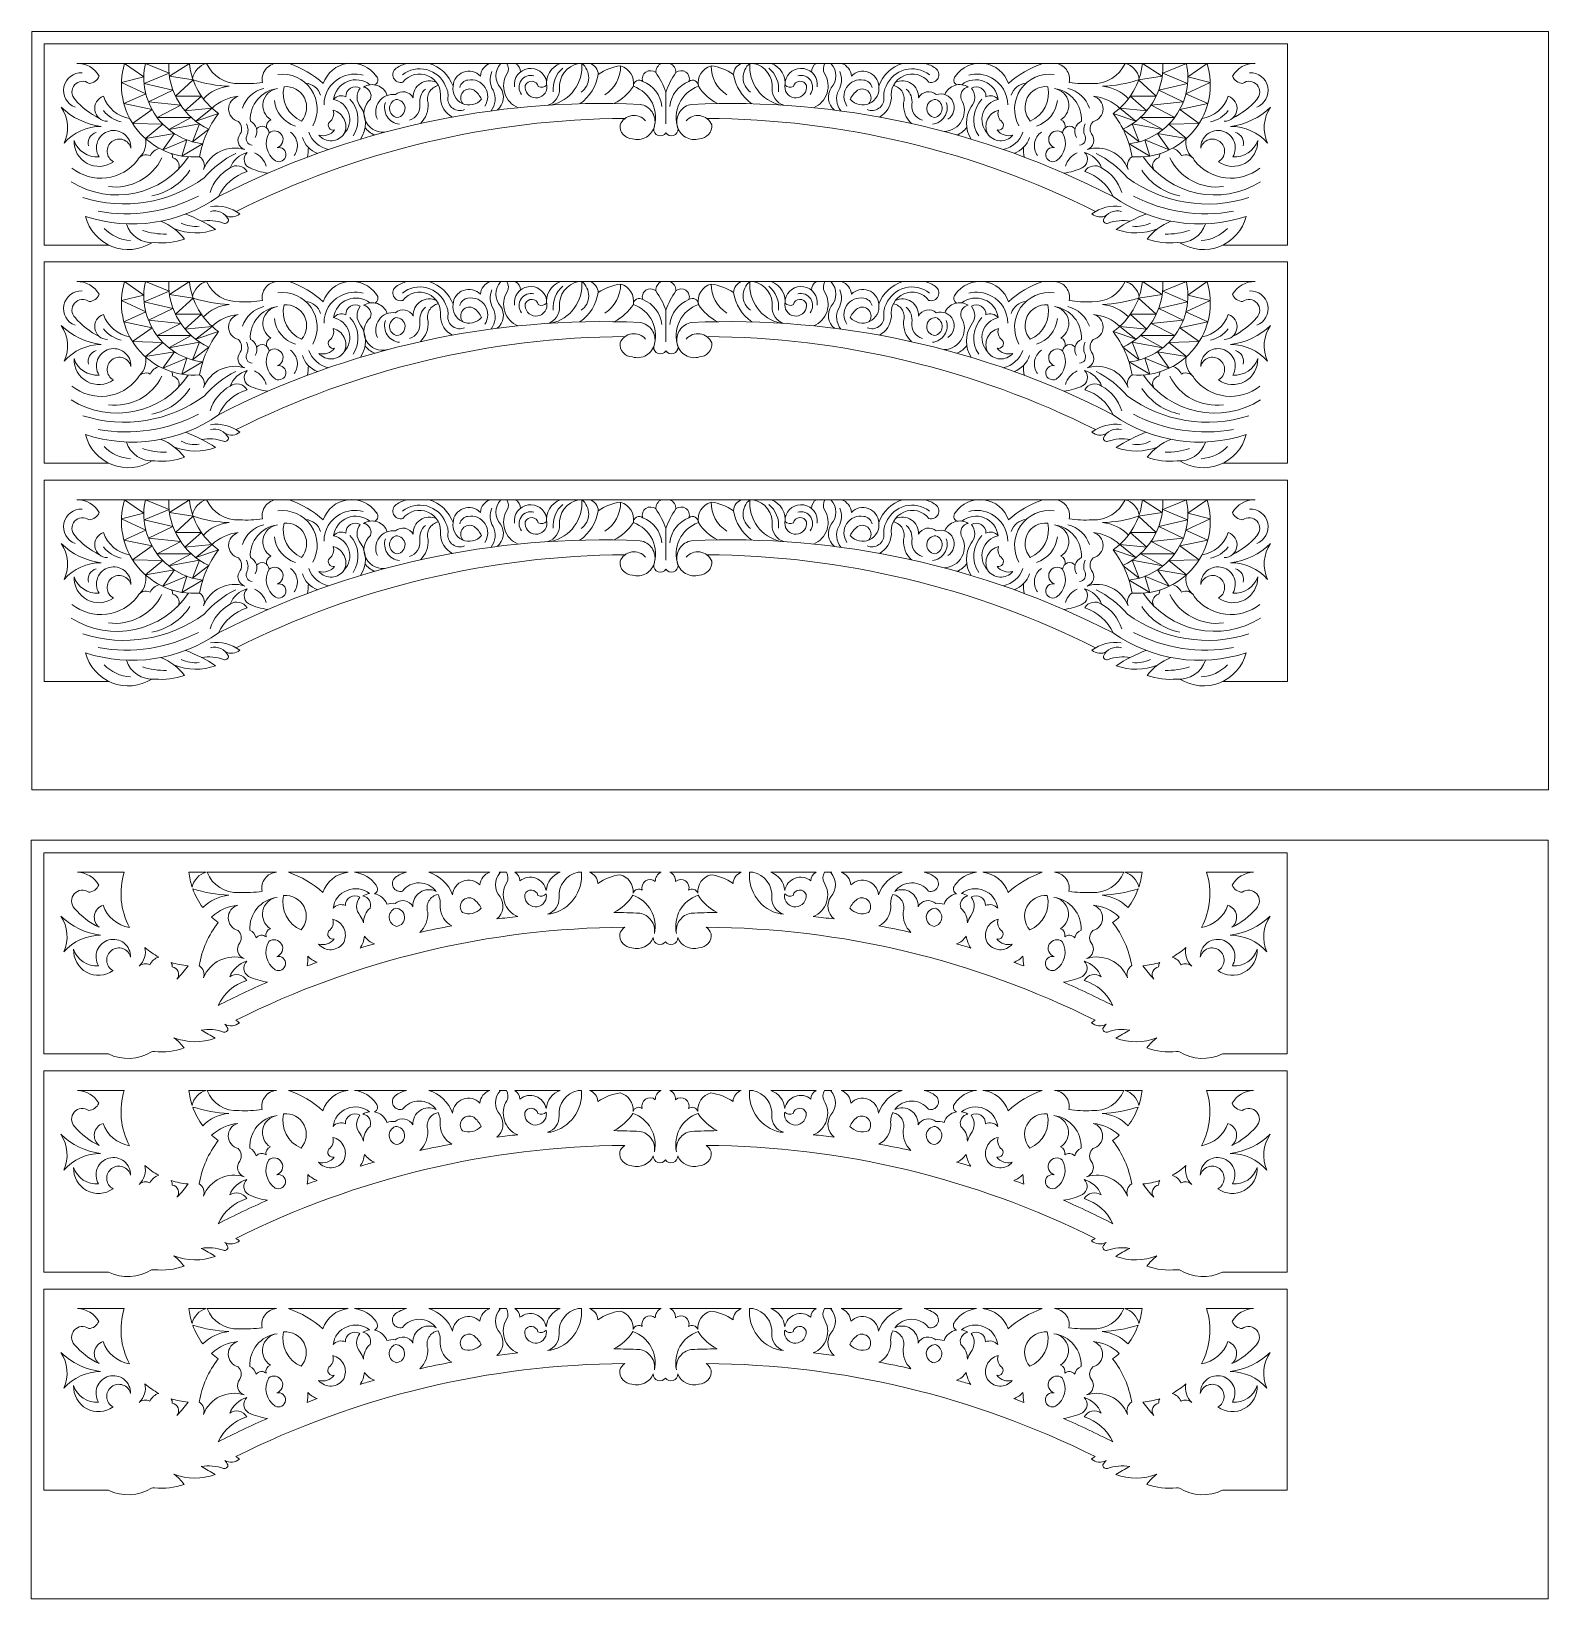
# Model space of a CAD drawing. Header units: millimetres. Extents: x 4597 to 4841, y -133 to 119.
import ezdxf

# ---------------------------------------------------------------- set-up
doc = ezdxf.new("R2010")
doc.units = ezdxf.units.MM
doc.header["$MEASUREMENT"] = 0
doc.layers.add('SITARA ALL', color=18, linetype='Continuous', true_color=0x000000)

msp = doc.modelspace()

# ---------------------------------------------------------------- linework, layer by layer
at = {"layer": 'SITARA ALL', "color": 1, "lineweight": 9, "true_color": 0xff0000}
for points, knots in [([(4597.32, 118.9), (4597.32, 118.9), (4841.32, 118.9), (4841.32, 118.9), (4841.32, 118.9), (4841.32, -3.1), (4841.32, -3.1), (4841.32, -3.1), (4597.32, -3.1), (4597.32, -3.1), (4597.32, -3.1), (4597.32, 118.9), (4597.32, 118.9)], [0, 0, 0, 0, 0.25, 0.25, 0.25, 0.5, 0.5, 0.5, 0.75, 0.75, 0.75, 1, 1, 1, 1]), ([(4609.71, 84.53), (4609.71, 84.53), (4599.32, 84.53), (4599.32, 84.53), (4599.32, 84.53), (4599.32, 116.9), (4599.32, 116.9), (4599.32, 116.9), (4699.32, 116.9), (4699.32, 116.9), (4699.32, 116.9), (4799.32, 116.9), (4799.32, 116.9), (4799.32, 116.9), (4799.32, 84.53), (4799.32, 84.53), (4799.32, 84.53), (4788.93, 84.53), (4788.93, 84.53)], [0, 0, 0, 0, 0.142857, 0.142857, 0.142857, 0.285714, 0.285714, 0.285714, 0.428571, 0.428571, 0.428571, 0.571429, 0.571429, 0.571429, 0.714286, 0.714286, 0.714286, 1, 1, 1, 1]), ([(4652.78, 111.65), (4651.76, 113.17), (4649.96, 113.98), (4648.14, 113.74), (4646.32, 113.49), (4644.8, 112.24), (4644.22, 110.5), (4642.61, 111.94), (4640.74, 113.04), (4638.7, 113.75), (4638.7, 113.75), (4604.55, 113.75), (4604.55, 113.75), (4606.04, 113.79), (4607.43, 112.99), (4608.16, 111.69), (4607.89, 111.03), (4607.26, 110.58), (4606.54, 110.53), (4605.82, 111.06), (4604.81, 110.96), (4604.22, 110.28), (4603.63, 109.6), (4603.65, 108.59), (4604.28, 107.94), (4605.37, 106.68), (4606.71, 105.65), (4608.21, 104.9)], [0, 0, 0, 0, 0.1, 0.1, 0.1, 0.2, 0.2, 0.2, 0.3, 0.3, 0.3, 0.4, 0.4, 0.4, 0.5, 0.5, 0.5, 0.6, 0.6, 0.6, 0.7, 0.7, 0.7, 0.8, 0.8, 0.8, 1, 1, 1, 1]), ([(4626.28, 106.51), (4627.44, 107.61), (4628.94, 108.3), (4630.54, 108.45), (4629.62, 108.2), (4628.98, 107.36), (4628.99, 106.41), (4629, 105.46), (4629.65, 104.63), (4630.58, 104.4), (4631.12, 103.88), (4631.24, 103.05), (4630.87, 102.4), (4630.53, 101.99), (4630.41, 101.45), (4630.55, 100.95), (4630.69, 100.44), (4631.07, 100.04), (4631.57, 99.87), (4628.88, 100.73), (4625.98, 99.34), (4624.97, 96.69), (4625.28, 97.44), (4625, 98.3), (4624.32, 98.73), (4620.47, 98.41), (4616.72, 100.03), (4614.3, 103.04), (4611.88, 106.05), (4611.12, 110.07), (4612.26, 113.75), (4612.26, 113.75), (4615.35, 111.57), (4615.35, 111.57), (4615.35, 111.57), (4611.75, 110.67), (4611.75, 110.67), (4611.75, 110.67), (4615.67, 108.86), (4615.67, 108.86), (4615.67, 108.86), (4612.15, 107.27), (4612.15, 107.27), (4612.15, 107.27), (4616.67, 106.31), (4616.67, 106.31), (4616.67, 106.31), (4613.55, 104.09), (4613.55, 104.09), (4613.55, 104.09), (4618.41, 103.97), (4618.41, 103.97), (4618.41, 103.97), (4615.59, 101.67), (4615.59, 101.67), (4615.59, 101.67), (4620.26, 102.46), (4620.26, 102.46), (4620.26, 102.46), (4618.38, 99.82), (4618.38, 99.82), (4618.38, 99.82), (4622.25, 101.45), (4622.25, 101.45), (4622.25, 101.45), (4621.45, 98.85), (4621.45, 98.85), (4621.45, 98.85), (4624.8, 100.82), (4624.8, 100.82), (4621.8, 101.18), (4619.09, 102.79), (4617.34, 105.25), (4615.58, 107.71), (4614.95, 110.8), (4615.6, 113.75), (4615.6, 113.75), (4619.41, 112.2), (4619.41, 112.2), (4619.41, 112.2), (4615.39, 110.51), (4615.39, 110.51), (4615.39, 110.51), (4620.04, 109.43), (4620.04, 109.43), (4620.04, 109.43), (4616.09, 107.54), (4616.09, 107.54), (4616.09, 107.54), (4621.28, 107.02), (4621.28, 107.02), (4621.28, 107.02), (4617.48, 105.06), (4617.48, 105.06), (4617.48, 105.06), (4622.98, 105.06), (4622.98, 105.06), (4622.98, 105.06), (4619.36, 103.1), (4619.36, 103.1), (4619.36, 103.1), (4624.32, 104.01), (4624.32, 104.01), (4624.32, 104.01), (4623.19, 101.14), (4623.19, 101.14), (4623.19, 101.14), (4625.79, 103.18), (4625.79, 103.18), (4621.75, 105.07), (4619.22, 109.18), (4619.36, 113.64)], [0, 0, 0, 0, 0.026316, 0.026316, 0.026316, 0.052632, 0.052632, 0.052632, 0.078947, 0.078947, 0.078947, 0.105263, 0.105263, 0.105263, 0.131579, 0.131579, 0.131579, 0.157895, 0.157895, 0.157895, 0.184211, 0.184211, 0.184211, 0.210526, 0.210526, 0.210526, 0.236842, 0.236842, 0.236842, 0.263158, 0.263158, 0.263158, 0.289474, 0.289474, 0.289474, 0.315789, 0.315789, 0.315789, 0.342105, 0.342105, 0.342105, 0.368421, 0.368421, 0.368421, 0.394737, 0.394737, 0.394737, 0.421053, 0.421053, 0.421053, 0.447368, 0.447368, 0.447368, 0.473684, 0.473684, 0.473684, 0.5, 0.5, 0.5, 0.526316, 0.526316, 0.526316, 0.552632, 0.552632, 0.552632, 0.578947, 0.578947, 0.578947, 0.605263, 0.605263, 0.605263, 0.631579, 0.631579, 0.631579, 0.657895, 0.657895, 0.657895, 0.684211, 0.684211, 0.684211, 0.710526, 0.710526, 0.710526, 0.736842, 0.736842, 0.736842, 0.763158, 0.763158, 0.763158, 0.789474, 0.789474, 0.789474, 0.815789, 0.815789, 0.815789, 0.842105, 0.842105, 0.842105, 0.868421, 0.868421, 0.868421, 0.894737, 0.894737, 0.894737, 0.921053, 0.921053, 0.921053, 0.947368, 0.947368, 0.947368, 1, 1, 1, 1]), ([(4627.38, 105.7), (4627.38, 105.7), (4623.7, 104.46), (4623.7, 104.46), (4623.7, 104.46), (4626.32, 106.55), (4626.32, 106.55), (4626.32, 106.55), (4621.96, 106.12), (4621.96, 106.12), (4621.96, 106.12), (4624.62, 108.48), (4624.62, 108.48), (4624.62, 108.48), (4620.44, 108.48), (4620.44, 108.48), (4620.44, 108.48), (4623.27, 111.09), (4623.27, 111.09), (4623.27, 111.09), (4619.47, 111.67), (4619.47, 111.67), (4619.47, 111.67), (4622.67, 113.75), (4622.67, 113.75), (4623, 110.51), (4624.72, 107.57), (4627.38, 105.7), (4625.81, 103.66), (4624.75, 101.27), (4624.32, 98.73)], [0, 0, 0, 0, 0.090909, 0.090909, 0.090909, 0.181818, 0.181818, 0.181818, 0.272727, 0.272727, 0.272727, 0.363636, 0.363636, 0.363636, 0.454545, 0.454545, 0.454545, 0.545455, 0.545455, 0.545455, 0.636364, 0.636364, 0.636364, 0.727273, 0.727273, 0.727273, 0.818182, 0.818182, 0.818182, 1, 1, 1, 1]), ([(4636.76, 113.75), (4636.03, 113.7), (4635.35, 113.34), (4634.9, 112.75), (4634.46, 112.16), (4634.29, 111.41), (4634.44, 110.69), (4633.22, 110.51), (4631.98, 110.45), (4630.75, 110.51), (4628.48, 110.39), (4626.38, 111.68), (4625.44, 113.75), (4624.29, 113.44), (4623.42, 112.51), (4623.19, 111.34)], [0, 0, 0, 0, 0.166667, 0.166667, 0.166667, 0.333333, 0.333333, 0.333333, 0.5, 0.5, 0.5, 0.666667, 0.666667, 0.666667, 1, 1, 1, 1]), ([(4638.7, 113.75), (4638.7, 113.75), (4685.8, 113.75), (4685.8, 113.75), (4685.8, 113.75), (4699.32, 113.75), (4699.32, 113.75), (4699.32, 113.75), (4712.84, 113.75), (4712.84, 113.75), (4712.57, 110.59), (4714.68, 107.73), (4717.78, 107.05)], [0, 0, 0, 0, 0.2, 0.2, 0.2, 0.4, 0.4, 0.4, 0.6, 0.6, 0.6, 1, 1, 1, 1]), ([(4657.69, 113.75), (4657.06, 113.61), (4656.47, 113.34), (4655.95, 112.97), (4655.44, 112.62), (4655.26, 111.95), (4655.53, 111.39), (4655.79, 110.83), (4656.43, 110.55), (4657.02, 110.73), (4657.97, 111.95), (4659.62, 112.38), (4661.05, 111.77), (4662.47, 111.16), (4663.29, 109.66), (4663.05, 108.13), (4663.13, 106.86), (4663.86, 105.72), (4664.98, 105.12)], [0, 0, 0, 0, 0.142857, 0.142857, 0.142857, 0.285714, 0.285714, 0.285714, 0.428571, 0.428571, 0.428571, 0.571429, 0.571429, 0.571429, 0.714286, 0.714286, 0.714286, 1, 1, 1, 1]), ([(4671.06, 113.75), (4670.17, 113.45), (4669.55, 112.65), (4669.48, 111.71), (4668.78, 112.44), (4667.71, 112.69), (4666.76, 112.34), (4665.81, 111.99), (4665.15, 111.12), (4665.08, 110.11), (4664.43, 111.85), (4663.02, 113.2), (4661.24, 113.75)], [0, 0, 0, 0, 0.2, 0.2, 0.2, 0.4, 0.4, 0.4, 0.6, 0.6, 0.6, 1, 1, 1, 1]), ([(4672.21, 106.24), (4673.27, 107.12), (4673.49, 108.66), (4672.72, 109.81), (4671.72, 110.91), (4671.73, 112.59), (4672.72, 113.69), (4672.67, 113.71), (4672.62, 113.73), (4672.56, 113.75)], [0, 0, 0, 0, 0.25, 0.25, 0.25, 0.5, 0.5, 0.5, 1, 1, 1, 1]), ([(4675.55, 106.62), (4674.53, 107.04), (4673.74, 107.89), (4673.4, 108.95), (4673.07, 110.01), (4673.21, 111.16), (4673.8, 112.1), (4674.08, 112.62), (4674.05, 113.25), (4673.73, 113.75)], [0, 0, 0, 0, 0.25, 0.25, 0.25, 0.5, 0.5, 0.5, 1, 1, 1, 1]), ([(4680.14, 110.27), (4679.8, 109.9), (4679.25, 109.8), (4678.8, 110.04), (4678.69, 110.51), (4678.29, 110.85), (4677.81, 110.89), (4677.33, 110.92), (4676.88, 110.64), (4676.71, 110.19), (4676.64, 109.7), (4676.77, 109.21), (4677.08, 108.83), (4677.39, 108.45), (4677.85, 108.22), (4678.34, 108.19), (4678.83, 108.17), (4679.31, 108.35), (4679.66, 108.69), (4680.01, 109.04), (4680.19, 109.51), (4680.17, 110.01), (4679.91, 111.62), (4680.84, 113.19), (4682.38, 113.75)], [0, 0, 0, 0, 0.111111, 0.111111, 0.111111, 0.222222, 0.222222, 0.222222, 0.333333, 0.333333, 0.333333, 0.444444, 0.444444, 0.444444, 0.555556, 0.555556, 0.555556, 0.666667, 0.666667, 0.666667, 0.777778, 0.777778, 0.777778, 1, 1, 1, 1]), ([(4680.36, 107.02), (4681.49, 107.4), (4682.25, 108.47), (4682.22, 109.66), (4682.04, 111.6), (4683.36, 113.36), (4685.27, 113.75)], [0, 0, 0, 0, 0.333333, 0.333333, 0.333333, 1, 1, 1, 1]), ([(4685.72, 109.13), (4686.45, 109.67), (4686.89, 110.51), (4686.91, 111.42), (4686.92, 112.33), (4686.52, 113.19), (4685.8, 113.75), (4686.07, 110.59), (4683.95, 107.73), (4680.86, 107.05)], [0, 0, 0, 0, 0.25, 0.25, 0.25, 0.5, 0.5, 0.5, 1, 1, 1, 1]), ([(4685.49, 107.25), (4687.06, 108.37), (4688.13, 110.07), (4688.45, 111.97), (4688.41, 112.78), (4687.88, 113.48), (4687.12, 113.75)], [0, 0, 0, 0, 0.333333, 0.333333, 0.333333, 1, 1, 1, 1]), ([(4699.32, 109.14), (4698.93, 110.25), (4698.38, 111.31), (4697.69, 112.26), (4697.67, 112.9), (4698.03, 113.48), (4698.6, 113.75)], [0, 0, 0, 0, 0.333333, 0.333333, 0.333333, 1, 1, 1, 1]), ([(4699.99, 113.75), (4700.57, 113.48), (4700.95, 112.9), (4700.95, 112.26), (4701.4, 112.64), (4702.05, 112.68), (4702.53, 112.35), (4703.02, 112.02), (4703.23, 111.41), (4703.04, 110.85), (4703.33, 111.07), (4703.73, 111.11), (4704.05, 110.94), (4704.37, 110.77), (4704.57, 110.43), (4704.55, 110.06), (4704.28, 111.52), (4705.17, 112.95), (4706.6, 113.36), (4706.58, 111.46), (4707.54, 109.7), (4709.14, 108.69)], [0, 0, 0, 0, 0.125, 0.125, 0.125, 0.25, 0.25, 0.25, 0.375, 0.375, 0.375, 0.5, 0.5, 0.5, 0.625, 0.625, 0.625, 0.75, 0.75, 0.75, 1, 1, 1, 1]), ([(4711.52, 113.75), (4710.76, 113.48), (4710.23, 112.78), (4710.19, 111.97), (4709.12, 112.71), (4707.89, 113.18), (4706.6, 113.36)], [0, 0, 0, 0, 0.333333, 0.333333, 0.333333, 1, 1, 1, 1]), ([(4712.92, 109.13), (4712.19, 109.67), (4711.75, 110.51), (4711.73, 111.42), (4711.72, 112.32), (4712.13, 113.19), (4712.84, 113.75), (4712.84, 113.75), (4759.94, 113.75), (4759.94, 113.75), (4757.9, 113.04), (4756.03, 111.94), (4754.42, 110.5), (4753.84, 112.24), (4752.32, 113.49), (4750.5, 113.74), (4748.68, 113.98), (4746.89, 113.17), (4745.86, 111.65)], [0, 0, 0, 0, 0.142857, 0.142857, 0.142857, 0.285714, 0.285714, 0.285714, 0.428571, 0.428571, 0.428571, 0.571429, 0.571429, 0.571429, 0.714286, 0.714286, 0.714286, 1, 1, 1, 1]), ([(4713.37, 113.75), (4715.28, 113.37), (4716.6, 111.6), (4716.42, 109.66), (4716.39, 108.47), (4717.15, 107.39), (4718.28, 107.02)], [0, 0, 0, 0, 0.333333, 0.333333, 0.333333, 1, 1, 1, 1]), ([(4718.5, 110.27), (4718.84, 109.9), (4719.4, 109.8), (4719.84, 110.04), (4719.95, 110.51), (4720.35, 110.85), (4720.83, 110.89), (4721.31, 110.92), (4721.76, 110.64), (4721.93, 110.19), (4722, 109.7), (4721.87, 109.21), (4721.56, 108.83), (4721.25, 108.45), (4720.79, 108.22), (4720.3, 108.19), (4719.81, 108.16), (4719.33, 108.35), (4718.98, 108.69), (4718.64, 109.04), (4718.45, 109.51), (4718.47, 110.01), (4718.73, 111.62), (4717.81, 113.19), (4716.26, 113.75)], [0, 0, 0, 0, 0.111111, 0.111111, 0.111111, 0.222222, 0.222222, 0.222222, 0.333333, 0.333333, 0.333333, 0.444444, 0.444444, 0.444444, 0.555556, 0.555556, 0.555556, 0.666667, 0.666667, 0.666667, 0.777778, 0.777778, 0.777778, 1, 1, 1, 1]), ([(4724.91, 113.75), (4724.59, 113.25), (4724.56, 112.62), (4724.84, 112.1), (4725.43, 111.16), (4725.58, 110.01), (4725.24, 108.95), (4724.9, 107.89), (4724.11, 107.04), (4723.09, 106.62)], [0, 0, 0, 0, 0.25, 0.25, 0.25, 0.5, 0.5, 0.5, 1, 1, 1, 1]), ([(4726.08, 113.75), (4726.03, 113.73), (4725.97, 113.71), (4725.92, 113.69), (4726.92, 112.59), (4726.92, 110.91), (4725.92, 109.81), (4725.15, 108.66), (4725.37, 107.12), (4726.43, 106.24)], [0, 0, 0, 0, 0.25, 0.25, 0.25, 0.5, 0.5, 0.5, 1, 1, 1, 1]), ([(4733.56, 110.11), (4733.49, 111.12), (4732.84, 111.99), (4731.88, 112.34), (4730.93, 112.69), (4729.86, 112.44), (4729.16, 111.71), (4729.09, 112.65), (4728.47, 113.45), (4727.58, 113.75)], [0, 0, 0, 0, 0.25, 0.25, 0.25, 0.5, 0.5, 0.5, 1, 1, 1, 1]), ([(4737.4, 113.75), (4735.62, 113.2), (4734.21, 111.85), (4733.56, 110.11), (4733.75, 108.95), (4733.14, 107.81), (4732.07, 107.31), (4731.01, 106.82), (4729.75, 107.09), (4728.98, 107.97), (4729.25, 108.55), (4729.65, 109.05), (4730.16, 109.44), (4730.76, 109.79), (4731.53, 109.66), (4731.98, 109.13), (4732.43, 108.59), (4732.44, 107.81), (4731.99, 107.28)], [0, 0, 0, 0, 0.142857, 0.142857, 0.142857, 0.285714, 0.285714, 0.285714, 0.428571, 0.428571, 0.428571, 0.571429, 0.571429, 0.571429, 0.714286, 0.714286, 0.714286, 1, 1, 1, 1]), ([(4733.66, 105.12), (4734.78, 105.72), (4735.51, 106.86), (4735.59, 108.13), (4735.35, 109.66), (4736.17, 111.16), (4737.6, 111.77), (4739.02, 112.38), (4740.67, 111.95), (4741.62, 110.73), (4742.21, 110.55), (4742.85, 110.83), (4743.11, 111.39), (4743.38, 111.95), (4743.2, 112.62), (4742.69, 112.97), (4742.17, 113.34), (4741.58, 113.61), (4740.95, 113.75)], [0, 0, 0, 0, 0.142857, 0.142857, 0.142857, 0.285714, 0.285714, 0.285714, 0.428571, 0.428571, 0.428571, 0.571429, 0.571429, 0.571429, 0.714286, 0.714286, 0.714286, 1, 1, 1, 1]), ([(4790.43, 104.9), (4791.93, 105.65), (4793.27, 106.68), (4794.36, 107.94), (4794.99, 108.59), (4795.01, 109.61), (4794.42, 110.28), (4793.83, 110.96), (4792.82, 111.06), (4792.1, 110.53), (4791.38, 110.57), (4790.75, 111.03), (4790.48, 111.69), (4791.21, 112.99), (4792.6, 113.79), (4794.09, 113.75), (4794.09, 113.75), (4759.94, 113.75), (4759.94, 113.75)], [0, 0, 0, 0, 0.142857, 0.142857, 0.142857, 0.285714, 0.285714, 0.285714, 0.428571, 0.428571, 0.428571, 0.571429, 0.571429, 0.571429, 0.714286, 0.714286, 0.714286, 1, 1, 1, 1]), ([(4761.88, 113.75), (4762.62, 113.7), (4763.29, 113.34), (4763.74, 112.75), (4764.19, 112.16), (4764.35, 111.41), (4764.2, 110.69), (4765.42, 110.51), (4766.66, 110.45), (4767.89, 110.51), (4770.16, 110.4), (4772.27, 111.68), (4773.2, 113.75), (4774.35, 113.44), (4775.22, 112.51), (4775.46, 111.34)], [0, 0, 0, 0, 0.166667, 0.166667, 0.166667, 0.333333, 0.333333, 0.333333, 0.5, 0.5, 0.5, 0.666667, 0.666667, 0.666667, 1, 1, 1, 1]), ([(4772.36, 106.51), (4771.2, 107.61), (4769.7, 108.3), (4768.11, 108.45), (4769.02, 108.2), (4769.66, 107.36), (4769.65, 106.41), (4769.64, 105.46), (4768.99, 104.63), (4768.06, 104.4), (4767.52, 103.88), (4767.4, 103.05), (4767.78, 102.4), (4768.12, 102), (4768.23, 101.45), (4768.09, 100.95), (4767.95, 100.44), (4767.57, 100.04), (4767.07, 99.87), (4769.76, 100.73), (4772.66, 99.34), (4773.67, 96.69), (4773.36, 97.44), (4773.64, 98.3), (4774.32, 98.73), (4778.17, 98.42), (4781.93, 100.03), (4784.34, 103.04), (4786.76, 106.05), (4787.52, 110.06), (4786.38, 113.75), (4786.38, 113.75), (4783.29, 111.57), (4783.29, 111.57), (4783.29, 111.57), (4786.89, 110.67), (4786.89, 110.67), (4786.89, 110.67), (4782.97, 108.86), (4782.97, 108.86), (4782.97, 108.86), (4786.49, 107.27), (4786.49, 107.27), (4786.49, 107.27), (4781.97, 106.31), (4781.97, 106.31), (4781.97, 106.31), (4785.09, 104.09), (4785.09, 104.09), (4785.09, 104.09), (4780.23, 103.97), (4780.23, 103.97), (4780.23, 103.97), (4783.05, 101.67), (4783.05, 101.67), (4782.8, 100.56), (4783.16, 99.41), (4783.99, 98.63)], [0, 0, 0, 0, 0.05, 0.05, 0.05, 0.1, 0.1, 0.1, 0.15, 0.15, 0.15, 0.2, 0.2, 0.2, 0.25, 0.25, 0.25, 0.3, 0.3, 0.3, 0.35, 0.35, 0.35, 0.4, 0.4, 0.4, 0.45, 0.45, 0.45, 0.5, 0.5, 0.5, 0.55, 0.55, 0.55, 0.6, 0.6, 0.6, 0.65, 0.65, 0.65, 0.7, 0.7, 0.7, 0.75, 0.75, 0.75, 0.8, 0.8, 0.8, 0.85, 0.85, 0.85, 0.9, 0.9, 0.9, 1, 1, 1, 1]), ([(4771.26, 105.7), (4773.92, 107.57), (4775.64, 110.51), (4775.98, 113.75), (4775.98, 113.75), (4779.17, 111.67), (4779.17, 111.67), (4779.17, 111.67), (4775.37, 111.09), (4775.37, 111.09), (4775.37, 111.09), (4778.2, 108.48), (4778.2, 108.48), (4778.2, 108.48), (4774.02, 108.48), (4774.02, 108.48), (4774.02, 108.48), (4776.68, 106.12), (4776.68, 106.12), (4776.68, 106.12), (4772.32, 106.55), (4772.32, 106.55), (4772.32, 106.55), (4774.94, 104.46), (4774.94, 104.46), (4774.94, 104.46), (4771.26, 105.7), (4771.26, 105.7), (4772.83, 103.66), (4773.89, 101.27), (4774.32, 98.73)], [0, 0, 0, 0, 0.090909, 0.090909, 0.090909, 0.181818, 0.181818, 0.181818, 0.272727, 0.272727, 0.272727, 0.363636, 0.363636, 0.363636, 0.454545, 0.454545, 0.454545, 0.545455, 0.545455, 0.545455, 0.636364, 0.636364, 0.636364, 0.727273, 0.727273, 0.727273, 0.818182, 0.818182, 0.818182, 1, 1, 1, 1]), ([(4783.05, 101.67), (4783.05, 101.67), (4778.39, 102.46), (4778.39, 102.46), (4778.39, 102.46), (4780.27, 99.82), (4780.27, 99.82), (4780.27, 99.82), (4776.39, 101.45), (4776.39, 101.45), (4776.39, 101.45), (4777.19, 98.85), (4777.19, 98.85), (4777.19, 98.85), (4773.84, 100.82), (4773.84, 100.82), (4776.84, 101.18), (4779.55, 102.78), (4781.3, 105.25), (4783.06, 107.71), (4783.69, 110.8), (4783.04, 113.75), (4783.04, 113.75), (4779.24, 112.2), (4779.24, 112.2), (4779.24, 112.2), (4783.25, 110.51), (4783.25, 110.51), (4783.25, 110.51), (4778.6, 109.43), (4778.6, 109.43), (4778.6, 109.43), (4782.55, 107.54), (4782.55, 107.54), (4782.55, 107.54), (4777.36, 107.02), (4777.36, 107.02), (4777.36, 107.02), (4781.17, 105.06), (4781.17, 105.06), (4781.17, 105.06), (4775.66, 105.06), (4775.66, 105.06), (4775.66, 105.06), (4779.28, 103.1), (4779.28, 103.1), (4779.28, 103.1), (4774.32, 104.01), (4774.32, 104.01), (4774.32, 104.01), (4775.45, 101.14), (4775.45, 101.14), (4775.45, 101.14), (4772.85, 103.18), (4772.85, 103.18), (4776.89, 105.07), (4779.42, 109.18), (4779.28, 113.64)], [0, 0, 0, 0, 0.05, 0.05, 0.05, 0.1, 0.1, 0.1, 0.15, 0.15, 0.15, 0.2, 0.2, 0.2, 0.25, 0.25, 0.25, 0.3, 0.3, 0.3, 0.35, 0.35, 0.35, 0.4, 0.4, 0.4, 0.45, 0.45, 0.45, 0.5, 0.5, 0.5, 0.55, 0.55, 0.55, 0.6, 0.6, 0.6, 0.65, 0.65, 0.65, 0.7, 0.7, 0.7, 0.75, 0.75, 0.75, 0.8, 0.8, 0.8, 0.85, 0.85, 0.85, 0.9, 0.9, 0.9, 1, 1, 1, 1]), ([(4605.43, 112.25), (4604.03, 112.31), (4602.79, 111.35), (4602.5, 109.97), (4602.21, 108.6), (4602.97, 107.22), (4604.28, 106.71)], [0, 0, 0, 0, 0.333333, 0.333333, 0.333333, 1, 1, 1, 1]), ([(4623.27, 111.09), (4625.16, 110.49), (4627.11, 110.14), (4629.09, 110.06), (4627.51, 109.91), (4626.03, 109.2), (4624.92, 108.07)], [0, 0, 0, 0, 0.333333, 0.333333, 0.333333, 1, 1, 1, 1]), ([(4642.54, 103.7), (4643.56, 105.55), (4643.45, 107.82), (4642.25, 109.56), (4641.05, 111.31), (4638.98, 112.23), (4636.88, 111.95)], [0, 0, 0, 0, 0.333333, 0.333333, 0.333333, 1, 1, 1, 1]), ([(4650.61, 111.88), (4649.37, 112.2), (4648.06, 112.03), (4646.94, 111.42), (4645.32, 110.57), (4644.32, 108.89), (4644.33, 107.07)], [0, 0, 0, 0, 0.333333, 0.333333, 0.333333, 1, 1, 1, 1]), ([(4651.72, 110.32), (4650.69, 111.13), (4649.31, 111.33), (4648.1, 110.84), (4646.88, 110.35), (4646.03, 109.25), (4645.86, 107.95)], [0, 0, 0, 0, 0.333333, 0.333333, 0.333333, 1, 1, 1, 1]), ([(4662.42, 110.68), (4661.6, 111.09), (4660.61, 111.03), (4659.84, 110.52), (4659.07, 110.01), (4658.63, 109.13), (4658.69, 108.21), (4658.42, 108.7), (4657.94, 109.05), (4657.39, 109.16), (4656.83, 109.26), (4656.26, 109.1), (4655.83, 108.73), (4654.8, 108.88), (4653.79, 108.45), (4653.18, 107.62), (4652.57, 106.78), (4652.47, 105.69), (4652.91, 104.76)], [0, 0, 0, 0, 0.142857, 0.142857, 0.142857, 0.285714, 0.285714, 0.285714, 0.428571, 0.428571, 0.428571, 0.571429, 0.571429, 0.571429, 0.714286, 0.714286, 0.714286, 1, 1, 1, 1]), ([(4652.52, 110.3), (4652.77, 110.42), (4652.94, 110.65), (4652.99, 110.92), (4653.04, 111.2), (4652.95, 111.47), (4652.76, 111.67)], [0, 0, 0, 0, 0.333333, 0.333333, 0.333333, 1, 1, 1, 1]), ([(4656.93, 111.91), (4658.04, 112.78), (4659.49, 113.09), (4660.86, 112.74), (4662.22, 112.38), (4663.34, 111.41), (4663.88, 110.11), (4664.21, 109.55), (4664.34, 108.89), (4664.26, 108.25), (4664.19, 107.57), (4664.49, 106.91), (4665.04, 106.52), (4665.6, 106.12), (4666.32, 106.05), (4666.93, 106.33)], [0, 0, 0, 0, 0.166667, 0.166667, 0.166667, 0.333333, 0.333333, 0.333333, 0.5, 0.5, 0.5, 0.666667, 0.666667, 0.666667, 1, 1, 1, 1]), ([(4670.19, 106.89), (4670.81, 107.78), (4670.83, 108.97), (4670.24, 109.88), (4669.65, 110.8), (4668.57, 111.27), (4667.49, 111.07), (4666.85, 111), (4666.31, 110.53), (4666.16, 109.89)], [0, 0, 0, 0, 0.25, 0.25, 0.25, 0.5, 0.5, 0.5, 1, 1, 1, 1]), ([(4671.35, 112.42), (4670.91, 111.45), (4670.98, 110.34), (4671.52, 109.44), (4672.06, 108.36), (4671.93, 107.06), (4671.2, 106.1)], [0, 0, 0, 0, 0.333333, 0.333333, 0.333333, 1, 1, 1, 1]), ([(4680.14, 110.82), (4679.88, 112.22), (4678.55, 113.15), (4677.15, 112.92), (4675.74, 112.68), (4674.78, 111.38), (4674.98, 109.97)], [0, 0, 0, 0, 0.333333, 0.333333, 0.333333, 1, 1, 1, 1]), ([(4678.1, 111.77), (4677.31, 111.97), (4676.48, 111.65), (4676.03, 110.97), (4675.58, 110.28), (4675.61, 109.39), (4676.11, 108.74)], [0, 0, 0, 0, 0.333333, 0.333333, 0.333333, 1, 1, 1, 1]), ([(4689.51, 108.69), (4691.1, 109.7), (4692.06, 111.46), (4692.04, 113.36), (4693.47, 112.95), (4694.36, 111.52), (4694.09, 110.06), (4695.43, 109.6), (4696.53, 108.62), (4697.15, 107.34), (4697.76, 106.06), (4697.83, 104.58), (4697.36, 103.24), (4697.33, 102.76), (4697.63, 102.32), (4698.09, 102.17), (4698.55, 102.02), (4699.05, 102.19), (4699.32, 102.58), (4699.59, 102.19), (4700.09, 102.02), (4700.55, 102.17), (4701.01, 102.32), (4701.31, 102.76), (4701.29, 103.24), (4700.81, 104.58), (4700.88, 106.05), (4701.49, 107.33), (4702.1, 108.61), (4703.21, 109.6), (4704.55, 110.06), (4705.33, 108.9), (4706.38, 107.94), (4707.61, 107.29)], [0, 0, 0, 0, 0.083333, 0.083333, 0.083333, 0.166667, 0.166667, 0.166667, 0.25, 0.25, 0.25, 0.333333, 0.333333, 0.333333, 0.416667, 0.416667, 0.416667, 0.5, 0.5, 0.5, 0.583333, 0.583333, 0.583333, 0.666667, 0.666667, 0.666667, 0.75, 0.75, 0.75, 0.833333, 0.833333, 0.833333, 1, 1, 1, 1]), ([(4698.69, 106.83), (4698.49, 108.64), (4697.3, 110.18), (4695.6, 110.85), (4695.31, 111.07), (4694.92, 111.11), (4694.59, 110.94), (4694.27, 110.77), (4694.07, 110.43), (4694.09, 110.06), (4693.32, 108.9), (4692.27, 107.94), (4691.03, 107.29)], [0, 0, 0, 0, 0.2, 0.2, 0.2, 0.4, 0.4, 0.4, 0.6, 0.6, 0.6, 1, 1, 1, 1]), ([(4697.69, 112.26), (4697.24, 112.64), (4696.59, 112.68), (4696.11, 112.35), (4695.62, 112.02), (4695.41, 111.41), (4695.6, 110.85)], [0, 0, 0, 0, 0.333333, 0.333333, 0.333333, 1, 1, 1, 1]), ([(4700.95, 112.26), (4700.26, 111.31), (4699.71, 110.25), (4699.32, 109.14), (4699.32, 109.14), (4699.32, 104.04), (4699.32, 104.04)], [0, 0, 0, 0, 0.333333, 0.333333, 0.333333, 1, 1, 1, 1]), ([(4723.66, 109.97), (4723.86, 111.38), (4722.9, 112.69), (4721.5, 112.92), (4720.09, 113.15), (4718.76, 112.22), (4718.5, 110.82)], [0, 0, 0, 0, 0.333333, 0.333333, 0.333333, 1, 1, 1, 1]), ([(4722.53, 108.74), (4723.03, 109.39), (4723.07, 110.28), (4722.62, 110.97), (4722.17, 111.65), (4721.33, 111.97), (4720.54, 111.77)], [0, 0, 0, 0, 0.333333, 0.333333, 0.333333, 1, 1, 1, 1]), ([(4727.45, 106.1), (4726.71, 107.06), (4726.58, 108.36), (4727.12, 109.44), (4727.66, 110.34), (4727.73, 111.46), (4727.29, 112.42)], [0, 0, 0, 0, 0.333333, 0.333333, 0.333333, 1, 1, 1, 1]), ([(4732.48, 109.89), (4732.33, 110.53), (4731.8, 111), (4731.15, 111.07), (4730.07, 111.27), (4728.99, 110.8), (4728.4, 109.88), (4727.81, 108.97), (4727.83, 107.78), (4728.45, 106.89)], [0, 0, 0, 0, 0.25, 0.25, 0.25, 0.5, 0.5, 0.5, 1, 1, 1, 1]), ([(4741.71, 111.91), (4740.6, 112.78), (4739.15, 113.09), (4737.79, 112.74), (4736.42, 112.38), (4735.3, 111.41), (4734.76, 110.11), (4734.43, 109.55), (4734.3, 108.89), (4734.38, 108.25), (4734.45, 107.57), (4734.15, 106.91), (4733.6, 106.52), (4733.05, 106.12), (4732.33, 106.05), (4731.71, 106.33)], [0, 0, 0, 0, 0.166667, 0.166667, 0.166667, 0.333333, 0.333333, 0.333333, 0.5, 0.5, 0.5, 0.666667, 0.666667, 0.666667, 1, 1, 1, 1]), ([(4744.67, 104.76), (4745.61, 105.35), (4745.97, 106.55), (4745.5, 107.56), (4745.03, 108.58), (4743.88, 109.08), (4742.82, 108.73), (4742.39, 109.1), (4741.81, 109.26), (4741.26, 109.16), (4740.7, 109.05), (4740.22, 108.7), (4739.95, 108.21), (4740.01, 109.13), (4739.57, 110.01), (4738.8, 110.52), (4738.03, 111.03), (4737.05, 111.09), (4736.22, 110.68)], [0, 0, 0, 0, 0.142857, 0.142857, 0.142857, 0.285714, 0.285714, 0.285714, 0.428571, 0.428571, 0.428571, 0.571429, 0.571429, 0.571429, 0.714286, 0.714286, 0.714286, 1, 1, 1, 1]), ([(4745.89, 111.67), (4745.69, 111.47), (4745.61, 111.2), (4745.65, 110.92), (4745.7, 110.65), (4745.87, 110.42), (4746.12, 110.3)], [0, 0, 0, 0, 0.333333, 0.333333, 0.333333, 1, 1, 1, 1]), ([(4746.92, 110.32), (4747.95, 111.13), (4749.33, 111.33), (4750.54, 110.84), (4751.76, 110.35), (4752.61, 109.25), (4752.78, 107.95), (4752.3, 108.53), (4751.49, 108.71), (4750.81, 108.39), (4750.83, 108.95), (4750.54, 109.48), (4750.06, 109.77), (4749.57, 110.05), (4748.97, 110.06), (4748.49, 109.77), (4749.19, 108.88), (4749.16, 107.62), (4748.42, 106.76), (4747.4, 105.17), (4747.41, 103.14), (4748.44, 101.56)], [0, 0, 0, 0, 0.125, 0.125, 0.125, 0.25, 0.25, 0.25, 0.375, 0.375, 0.375, 0.5, 0.5, 0.5, 0.625, 0.625, 0.625, 0.75, 0.75, 0.75, 1, 1, 1, 1]), ([(4754.31, 107.07), (4754.32, 108.89), (4753.32, 110.57), (4751.71, 111.42), (4750.58, 112.03), (4749.27, 112.2), (4748.03, 111.88)], [0, 0, 0, 0, 0.333333, 0.333333, 0.333333, 1, 1, 1, 1]), ([(4761.76, 111.95), (4759.66, 112.23), (4757.59, 111.31), (4756.39, 109.56), (4755.2, 107.82), (4755.08, 105.55), (4756.1, 103.7)], [0, 0, 0, 0, 0.333333, 0.333333, 0.333333, 1, 1, 1, 1]), ([(4773.72, 108.07), (4772.61, 109.2), (4771.13, 109.91), (4769.55, 110.06), (4771.53, 110.14), (4773.48, 110.49), (4775.37, 111.09)], [0, 0, 0, 0, 0.333333, 0.333333, 0.333333, 1, 1, 1, 1]), ([(4794.36, 106.71), (4795.68, 107.22), (4796.43, 108.6), (4796.14, 109.97), (4795.85, 111.35), (4794.61, 112.31), (4793.21, 112.25)], [0, 0, 0, 0, 0.333333, 0.333333, 0.333333, 1, 1, 1, 1]), ([(4609.5, 104.44), (4608.49, 104.44), (4607.63, 105.17), (4607.47, 106.17), (4607.31, 107.17), (4607.9, 108.13), (4608.85, 108.45), (4609.51, 106.57), (4611.14, 105.2), (4613.1, 104.86)], [0, 0, 0, 0, 0.25, 0.25, 0.25, 0.5, 0.5, 0.5, 1, 1, 1, 1]), ([(4633.26, 101.84), (4633.53, 102.28), (4633.61, 102.82), (4633.46, 103.32), (4633.31, 103.82), (4632.95, 104.23), (4632.48, 104.45), (4632.32, 107.07), (4634.23, 109.37), (4636.83, 109.71), (4635.7, 109.54), (4634.79, 108.68), (4634.56, 107.55), (4634.32, 106.43), (4634.81, 105.28), (4635.78, 104.67), (4635.25, 104.48), (4634.95, 103.92), (4635.09, 103.37)], [0, 0, 0, 0, 0.142857, 0.142857, 0.142857, 0.285714, 0.285714, 0.285714, 0.428571, 0.428571, 0.428571, 0.571429, 0.571429, 0.571429, 0.714286, 0.714286, 0.714286, 1, 1, 1, 1]), ([(4640.71, 104.47), (4641.61, 105.49), (4641.8, 106.97), (4641.18, 108.19), (4640.56, 109.41), (4639.26, 110.12), (4637.9, 110), (4637.38, 107.72), (4638.56, 105.39), (4640.71, 104.47)], [0, 0, 0, 0, 0.333333, 0.333333, 0.333333, 0.666667, 0.666667, 0.666667, 1, 1, 1, 1]), ([(4650.21, 101.56), (4651.24, 103.14), (4651.24, 105.17), (4650.22, 106.76), (4649.48, 107.62), (4649.45, 108.88), (4650.15, 109.77), (4649.67, 110.06), (4649.07, 110.05), (4648.59, 109.77), (4648.1, 109.48), (4647.81, 108.95), (4647.83, 108.39), (4647.15, 108.71), (4646.34, 108.53), (4645.86, 107.95), (4647.02, 107.7), (4647.97, 106.85), (4648.32, 105.71), (4648.68, 104.57), (4648.4, 103.33), (4647.58, 102.46), (4647.15, 101.79), (4646.42, 101.36), (4645.62, 101.3), (4644.82, 101.25), (4644.04, 101.58), (4643.52, 102.2), (4644.45, 101.94), (4645.45, 102.27), (4646.04, 103.04), (4645.7, 102.93), (4645.34, 103.07), (4645.14, 103.36), (4644.95, 103.65), (4644.97, 104.04), (4645.2, 104.31), (4645.79, 104.74), (4646.04, 105.51), (4645.82, 106.21), (4646.59, 106.01), (4647.24, 105.47), (4647.58, 104.75), (4647.92, 104.02), (4647.92, 103.18), (4647.58, 102.46)], [0, 0, 0, 0, 0.0625, 0.0625, 0.0625, 0.125, 0.125, 0.125, 0.1875, 0.1875, 0.1875, 0.25, 0.25, 0.25, 0.3125, 0.3125, 0.3125, 0.375, 0.375, 0.375, 0.4375, 0.4375, 0.4375, 0.5, 0.5, 0.5, 0.5625, 0.5625, 0.5625, 0.625, 0.625, 0.625, 0.6875, 0.6875, 0.6875, 0.75, 0.75, 0.75, 0.8125, 0.8125, 0.8125, 0.875, 0.875, 0.875, 1, 1, 1, 1]), ([(4654.51, 108.6), (4654.25, 109.35), (4653.66, 109.93), (4652.91, 110.19), (4652.17, 110.45), (4651.34, 110.36), (4650.67, 109.94), (4651.1, 109.86), (4651.48, 109.6), (4651.7, 109.22), (4651.92, 108.84), (4651.96, 108.39), (4651.81, 107.98), (4650.74, 107.06), (4650.45, 105.52), (4651.11, 104.28), (4651.77, 103.03), (4653.21, 102.42), (4654.57, 102.8)], [0, 0, 0, 0, 0.142857, 0.142857, 0.142857, 0.285714, 0.285714, 0.285714, 0.428571, 0.428571, 0.428571, 0.571429, 0.571429, 0.571429, 0.714286, 0.714286, 0.714286, 1, 1, 1, 1]), ([(4658.06, 104.61), (4659.18, 104.93), (4659.89, 106.01), (4659.76, 107.16), (4659.61, 108.08), (4659.94, 109.01), (4660.64, 109.62)], [0, 0, 0, 0, 0.333333, 0.333333, 0.333333, 1, 1, 1, 1]), ([(4662.73, 110.18), (4662.12, 110.06), (4661.58, 109.68), (4661.26, 109.14), (4660.95, 108.59), (4660.88, 107.94), (4661.07, 107.35), (4661.18, 106.13), (4660.72, 104.93), (4659.83, 104.08)], [0, 0, 0, 0, 0.25, 0.25, 0.25, 0.5, 0.5, 0.5, 1, 1, 1, 1]), ([(4665.08, 110.11), (4664.9, 108.95), (4665.5, 107.81), (4666.57, 107.31), (4667.63, 106.82), (4668.89, 107.09), (4669.66, 107.97), (4669.39, 108.55), (4668.99, 109.05), (4668.48, 109.44), (4667.88, 109.79), (4667.11, 109.66), (4666.66, 109.13), (4666.21, 108.59), (4666.2, 107.81), (4666.65, 107.28)], [0, 0, 0, 0, 0.166667, 0.166667, 0.166667, 0.333333, 0.333333, 0.333333, 0.5, 0.5, 0.5, 0.666667, 0.666667, 0.666667, 1, 1, 1, 1]), ([(4738.81, 104.08), (4737.92, 104.93), (4737.47, 106.13), (4737.57, 107.35), (4737.76, 107.94), (4737.7, 108.59), (4737.38, 109.14), (4737.06, 109.68), (4736.52, 110.06), (4735.91, 110.18)], [0, 0, 0, 0, 0.25, 0.25, 0.25, 0.5, 0.5, 0.5, 1, 1, 1, 1]), ([(4740.58, 104.61), (4739.47, 104.93), (4738.75, 106.01), (4738.88, 107.16), (4739.04, 108.08), (4738.7, 109.01), (4738, 109.62)], [0, 0, 0, 0, 0.333333, 0.333333, 0.333333, 1, 1, 1, 1]), ([(4744.07, 102.8), (4745.28, 102.84), (4746.37, 103.53), (4746.94, 104.59), (4747.51, 105.66), (4747.47, 106.95), (4746.83, 107.98), (4746.68, 108.39), (4746.73, 108.84), (4746.95, 109.22), (4747.17, 109.6), (4747.54, 109.86), (4747.97, 109.94), (4747.32, 110.35), (4746.53, 110.45), (4745.79, 110.21), (4745.06, 109.98), (4744.47, 109.44), (4744.18, 108.73)], [0, 0, 0, 0, 0.142857, 0.142857, 0.142857, 0.285714, 0.285714, 0.285714, 0.428571, 0.428571, 0.428571, 0.571429, 0.571429, 0.571429, 0.714286, 0.714286, 0.714286, 1, 1, 1, 1]), ([(4757.93, 104.47), (4760.08, 105.39), (4761.26, 107.72), (4760.74, 110), (4759.38, 110.12), (4758.08, 109.41), (4757.46, 108.19), (4756.84, 106.97), (4757.03, 105.49), (4757.93, 104.47)], [0, 0, 0, 0, 0.333333, 0.333333, 0.333333, 0.666667, 0.666667, 0.666667, 1, 1, 1, 1]), ([(4765.39, 101.84), (4765.11, 102.28), (4765.04, 102.82), (4765.18, 103.32), (4765.33, 103.82), (4765.69, 104.23), (4766.16, 104.45), (4766.32, 107.07), (4764.42, 109.37), (4761.81, 109.71), (4762.94, 109.54), (4763.85, 108.68), (4764.09, 107.55), (4764.32, 106.43), (4763.83, 105.28), (4762.86, 104.67), (4763.39, 104.48), (4763.69, 103.92), (4763.55, 103.37)], [0, 0, 0, 0, 0.142857, 0.142857, 0.142857, 0.285714, 0.285714, 0.285714, 0.428571, 0.428571, 0.428571, 0.571429, 0.571429, 0.571429, 0.714286, 0.714286, 0.714286, 1, 1, 1, 1]), ([(4789.14, 104.44), (4790.15, 104.44), (4791.01, 105.17), (4791.17, 106.17), (4791.33, 107.17), (4790.75, 108.13), (4789.79, 108.45), (4789.13, 106.57), (4787.5, 105.2), (4785.54, 104.86)], [0, 0, 0, 0, 0.25, 0.25, 0.25, 0.5, 0.5, 0.5, 1, 1, 1, 1]), ([(4602.56, 100.94), (4604.05, 102.64), (4606.21, 103.62), (4608.47, 103.62), (4606.05, 103.93), (4603.8, 105.01), (4602.06, 106.7), (4603.21, 105), (4603.4, 102.82), (4602.56, 100.94)], [0, 0, 0, 0, 0.333333, 0.333333, 0.333333, 0.666667, 0.666667, 0.666667, 1, 1, 1, 1]), ([(4696.05, 104.5), (4695.51, 105.15), (4694.66, 105.47), (4693.83, 105.34), (4692.99, 105.21), (4692.28, 104.66), (4691.95, 103.87), (4691.9, 103.31), (4692.08, 102.74), (4692.45, 102.31), (4692.83, 101.89), (4693.36, 101.63), (4693.93, 101.62), (4694.69, 101.4), (4695.5, 101.5), (4696.18, 101.9), (4696.85, 102.29), (4697.34, 102.95), (4697.51, 103.72), (4697.68, 104.49), (4697.53, 105.29), (4697.09, 105.94), (4696.65, 106.6), (4695.96, 107.04), (4695.19, 107.16), (4671.67, 108.23), (4648.29, 103.11), (4627.36, 92.31), (4628.26, 94.24), (4629.92, 95.71), (4631.95, 96.35), (4631.68, 96.81), (4631.24, 97.13), (4630.72, 97.24), (4630.2, 97.36), (4629.66, 97.24), (4629.22, 96.94), (4627.68, 96.08), (4626.53, 94.66), (4626.01, 92.98)], [0, 0, 0, 0, 0.071429, 0.071429, 0.071429, 0.142857, 0.142857, 0.142857, 0.214286, 0.214286, 0.214286, 0.285714, 0.285714, 0.285714, 0.357143, 0.357143, 0.357143, 0.428571, 0.428571, 0.428571, 0.5, 0.5, 0.5, 0.571429, 0.571429, 0.571429, 0.642857, 0.642857, 0.642857, 0.714286, 0.714286, 0.714286, 0.785714, 0.785714, 0.785714, 0.857143, 0.857143, 0.857143, 1, 1, 1, 1]), ([(4654.21, 107.47), (4653.95, 106.7), (4654.06, 105.86), (4654.49, 105.18), (4654.93, 104.5), (4655.65, 104.06), (4656.45, 103.97)], [0, 0, 0, 0, 0.333333, 0.333333, 0.333333, 1, 1, 1, 1]), ([(4656.07, 105.05), (4656.85, 105.14), (4657.42, 105.82), (4657.36, 106.59), (4657.31, 107.37), (4656.65, 107.97), (4655.88, 107.95), (4655.24, 107.72), (4654.83, 107.1), (4654.88, 106.43), (4654.93, 105.75), (4655.41, 105.19), (4656.07, 105.05)], [0, 0, 0, 0, 0.25, 0.25, 0.25, 0.5, 0.5, 0.5, 0.75, 0.75, 0.75, 1, 1, 1, 1]), ([(4769.42, 96.94), (4768.99, 97.24), (4768.44, 97.36), (4767.93, 97.24), (4767.41, 97.13), (4766.96, 96.81), (4766.69, 96.35), (4768.72, 95.71), (4770.38, 94.24), (4771.28, 92.31), (4750.35, 103.11), (4726.98, 108.23), (4703.45, 107.16), (4702.68, 107.04), (4701.99, 106.6), (4701.55, 105.94), (4701.11, 105.29), (4700.96, 104.49), (4701.13, 103.72), (4701.31, 102.95), (4701.79, 102.29), (4702.46, 101.9), (4703.14, 101.5), (4703.95, 101.4), (4704.71, 101.62), (4705.28, 101.63), (4705.81, 101.89), (4706.19, 102.31), (4706.57, 102.74), (4706.75, 103.31), (4706.69, 103.87), (4706.36, 104.66), (4705.65, 105.21), (4704.81, 105.34), (4703.98, 105.46), (4703.13, 105.15), (4702.59, 104.5)], [0, 0, 0, 0, 0.076923, 0.076923, 0.076923, 0.153846, 0.153846, 0.153846, 0.230769, 0.230769, 0.230769, 0.307692, 0.307692, 0.307692, 0.384615, 0.384615, 0.384615, 0.461538, 0.461538, 0.461538, 0.538462, 0.538462, 0.538462, 0.615385, 0.615385, 0.615385, 0.692308, 0.692308, 0.692308, 0.769231, 0.769231, 0.769231, 0.846154, 0.846154, 0.846154, 1, 1, 1, 1]), ([(4742.57, 105.05), (4743.23, 105.19), (4743.72, 105.75), (4743.76, 106.43), (4743.81, 107.1), (4743.4, 107.72), (4742.77, 107.95), (4741.99, 107.97), (4741.33, 107.37), (4741.28, 106.59), (4741.23, 105.82), (4741.8, 105.14), (4742.57, 105.05)], [0, 0, 0, 0, 0.25, 0.25, 0.25, 0.5, 0.5, 0.5, 0.75, 0.75, 0.75, 1, 1, 1, 1]), ([(4742.19, 103.97), (4742.99, 104.06), (4743.71, 104.5), (4744.15, 105.18), (4744.58, 105.86), (4744.69, 106.7), (4744.43, 107.47)], [0, 0, 0, 0, 0.333333, 0.333333, 0.333333, 1, 1, 1, 1]), ([(4752.78, 107.95), (4751.62, 107.7), (4750.67, 106.85), (4750.32, 105.71), (4749.96, 104.57), (4750.24, 103.33), (4751.06, 102.46)], [0, 0, 0, 0, 0.333333, 0.333333, 0.333333, 1, 1, 1, 1]), ([(4755.12, 102.2), (4754.19, 101.94), (4753.19, 102.27), (4752.6, 103.04), (4752.94, 102.93), (4753.3, 103.06), (4753.5, 103.36), (4753.69, 103.65), (4753.67, 104.04), (4753.44, 104.31), (4752.85, 104.74), (4752.6, 105.51), (4752.82, 106.21), (4752.05, 106.01), (4751.4, 105.47), (4751.06, 104.75), (4750.72, 104.02), (4750.72, 103.18), (4751.06, 102.46), (4751.5, 101.79), (4752.22, 101.36), (4753.03, 101.3), (4753.83, 101.25), (4754.6, 101.58), (4755.12, 102.2)], [0, 0, 0, 0, 0.125, 0.125, 0.125, 0.25, 0.25, 0.25, 0.375, 0.375, 0.375, 0.5, 0.5, 0.5, 0.625, 0.625, 0.625, 0.75, 0.75, 0.75, 0.875, 0.875, 0.875, 1, 1, 1, 1]), ([(4796.08, 100.94), (4795.24, 102.82), (4795.43, 105), (4796.59, 106.7), (4794.84, 105.01), (4792.59, 103.93), (4790.17, 103.62), (4792.44, 103.62), (4794.59, 102.64), (4796.08, 100.94)], [0, 0, 0, 0, 0.333333, 0.333333, 0.333333, 0.666667, 0.666667, 0.666667, 1, 1, 1, 1]), ([(4631.87, 104), (4632.18, 103.4), (4632.19, 102.69), (4631.9, 102.08), (4631.76, 101.77), (4631.78, 101.41), (4631.95, 101.11), (4632.12, 100.82), (4632.42, 100.63), (4632.76, 100.59)], [0, 0, 0, 0, 0.25, 0.25, 0.25, 0.5, 0.5, 0.5, 1, 1, 1, 1]), ([(4633.49, 103.2), (4633.78, 103.56), (4634.26, 103.71), (4634.7, 103.58), (4635.14, 103.44), (4635.46, 103.06), (4635.5, 102.6), (4634.61, 101.04), (4635.07, 99.06), (4636.55, 98.05), (4636.89, 97.88), (4637.28, 97.89), (4637.61, 98.07), (4637.94, 98.25), (4638.16, 98.58), (4638.2, 98.95), (4638.24, 99.32), (4638.1, 99.69), (4637.82, 99.94), (4637.55, 100.18), (4637.16, 100.28), (4636.8, 100.2), (4637.19, 100.33), (4637.5, 100.62), (4637.65, 101), (4637.8, 101.39), (4637.78, 101.81), (4637.58, 102.17), (4637.38, 102.54), (4637.04, 102.79), (4636.64, 102.87), (4636.24, 102.95), (4635.82, 102.85), (4635.5, 102.6)], [0, 0, 0, 0, 0.083333, 0.083333, 0.083333, 0.166667, 0.166667, 0.166667, 0.25, 0.25, 0.25, 0.333333, 0.333333, 0.333333, 0.416667, 0.416667, 0.416667, 0.5, 0.5, 0.5, 0.583333, 0.583333, 0.583333, 0.666667, 0.666667, 0.666667, 0.75, 0.75, 0.75, 0.833333, 0.833333, 0.833333, 1, 1, 1, 1]), ([(4765.15, 103.2), (4764.86, 103.56), (4764.39, 103.71), (4763.94, 103.58), (4763.5, 103.44), (4763.18, 103.06), (4763.14, 102.6), (4762.82, 102.85), (4762.41, 102.95), (4762, 102.87), (4761.6, 102.79), (4761.26, 102.54), (4761.06, 102.17), (4760.87, 101.81), (4760.84, 101.39), (4760.99, 101), (4761.14, 100.62), (4761.45, 100.33), (4761.84, 100.2), (4761.48, 100.28), (4761.1, 100.18), (4760.82, 99.94), (4760.54, 99.69), (4760.4, 99.32), (4760.44, 98.95), (4760.48, 98.58), (4760.7, 98.25), (4761.03, 98.07), (4761.36, 97.89), (4761.75, 97.88), (4762.09, 98.05), (4763.57, 99.06), (4764.03, 101.04), (4763.14, 102.6)], [0, 0, 0, 0, 0.083333, 0.083333, 0.083333, 0.166667, 0.166667, 0.166667, 0.25, 0.25, 0.25, 0.333333, 0.333333, 0.333333, 0.416667, 0.416667, 0.416667, 0.5, 0.5, 0.5, 0.583333, 0.583333, 0.583333, 0.666667, 0.666667, 0.666667, 0.75, 0.75, 0.75, 0.833333, 0.833333, 0.833333, 1, 1, 1, 1]), ([(4765.88, 100.59), (4766.22, 100.63), (4766.52, 100.82), (4766.69, 101.11), (4766.86, 101.41), (4766.88, 101.77), (4766.74, 102.08), (4766.45, 102.69), (4766.46, 103.4), (4766.77, 104)], [0, 0, 0, 0, 0.25, 0.25, 0.25, 0.5, 0.5, 0.5, 1, 1, 1, 1]), ([(4610.45, 97.93), (4609.88, 98.25), (4609.5, 98.84), (4609.45, 99.49), (4609.41, 100.14), (4609.69, 100.78), (4610.21, 101.18), (4610.73, 101.58), (4611.42, 101.68), (4612.04, 101.47), (4612.66, 101.25), (4613.13, 100.73), (4613.28, 100.1), (4613.31, 100.97), (4612.92, 101.81), (4612.23, 102.36), (4611.54, 102.9), (4610.63, 103.09), (4609.78, 102.86), (4608.93, 102.64), (4608.24, 102.02), (4607.92, 101.2), (4607.59, 100.38), (4607.68, 99.46), (4608.14, 98.71), (4606.35, 98.56), (4604.69, 99.66), (4604.12, 101.36), (4604.05, 99.83), (4604.86, 98.4), (4606.21, 97.67), (4607.56, 96.93), (4609.21, 97.04), (4610.45, 97.93)], [0, 0, 0, 0, 0.090909, 0.090909, 0.090909, 0.181818, 0.181818, 0.181818, 0.272727, 0.272727, 0.272727, 0.363636, 0.363636, 0.363636, 0.454545, 0.454545, 0.454545, 0.545455, 0.545455, 0.545455, 0.636364, 0.636364, 0.636364, 0.727273, 0.727273, 0.727273, 0.818182, 0.818182, 0.818182, 0.909091, 0.909091, 0.909091, 1, 1, 1, 1]), ([(4607.7, 102.64), (4607.24, 102.52), (4606.86, 102.22), (4606.63, 101.81), (4606.4, 101.4), (4606.34, 100.92), (4606.46, 100.47)], [0, 0, 0, 0, 0.333333, 0.333333, 0.333333, 1, 1, 1, 1]), ([(4639.53, 98.94), (4639.95, 99.51), (4640.13, 100.24), (4640.01, 100.95), (4639.9, 101.65), (4639.51, 102.28), (4638.92, 102.7)], [0, 0, 0, 0, 0.333333, 0.333333, 0.333333, 1, 1, 1, 1]), ([(4759.72, 102.7), (4759.13, 102.28), (4758.74, 101.65), (4758.63, 100.94), (4758.51, 100.23), (4758.69, 99.51), (4759.11, 98.94)], [0, 0, 0, 0, 0.333333, 0.333333, 0.333333, 1, 1, 1, 1]), ([(4788.19, 97.93), (4789.44, 97.04), (4791.08, 96.93), (4792.43, 97.67), (4793.78, 98.4), (4794.59, 99.83), (4794.52, 101.36), (4793.96, 99.66), (4792.29, 98.56), (4790.5, 98.71), (4790.97, 99.46), (4791.05, 100.38), (4790.72, 101.2), (4790.4, 102.02), (4789.71, 102.64), (4788.86, 102.86), (4788.01, 103.09), (4787.1, 102.9), (4786.41, 102.36), (4785.72, 101.81), (4785.33, 100.97), (4785.36, 100.1), (4785.51, 100.73), (4785.98, 101.25), (4786.6, 101.47), (4787.22, 101.68), (4787.91, 101.58), (4788.43, 101.18), (4788.95, 100.78), (4789.23, 100.14), (4789.19, 99.49), (4789.14, 98.84), (4788.76, 98.25), (4788.19, 97.93)], [0, 0, 0, 0, 0.090909, 0.090909, 0.090909, 0.181818, 0.181818, 0.181818, 0.272727, 0.272727, 0.272727, 0.363636, 0.363636, 0.363636, 0.454545, 0.454545, 0.454545, 0.545455, 0.545455, 0.545455, 0.636364, 0.636364, 0.636364, 0.727273, 0.727273, 0.727273, 0.818182, 0.818182, 0.818182, 0.909091, 0.909091, 0.909091, 1, 1, 1, 1]), ([(4792.18, 100.47), (4792.3, 100.92), (4792.24, 101.4), (4792.01, 101.81), (4791.78, 102.22), (4791.4, 102.52), (4790.95, 102.64)], [0, 0, 0, 0, 0.333333, 0.333333, 0.333333, 1, 1, 1, 1]), ([(4603.79, 96.92), (4605.35, 95.67), (4607.34, 95.09), (4609.32, 95.33), (4611.3, 95.56), (4613.1, 96.58), (4614.32, 98.16), (4614.49, 98.54), (4614.81, 98.83), (4615.2, 98.96), (4615.59, 99.1), (4616.02, 99.07), (4616.38, 98.88), (4616.66, 99.47), (4617.18, 99.92), (4617.81, 100.1)], [0, 0, 0, 0, 0.166667, 0.166667, 0.166667, 0.333333, 0.333333, 0.333333, 0.5, 0.5, 0.5, 0.666667, 0.666667, 0.666667, 1, 1, 1, 1]), ([(4605.55, 92.16), (4612.19, 90.05), (4619.43, 91.22), (4625.05, 95.33), (4626.46, 96.97), (4628.19, 98.31), (4630.13, 99.27)], [0, 0, 0, 0, 0.333333, 0.333333, 0.333333, 1, 1, 1, 1]), ([(4620.56, 96.39), (4620.94, 96.68), (4621.11, 97.18), (4620.98, 97.64), (4620.86, 98.11), (4620.48, 98.46), (4620, 98.53), (4619.99, 98.78), (4619.92, 99.03), (4619.8, 99.25)], [0, 0, 0, 0, 0.25, 0.25, 0.25, 0.5, 0.5, 0.5, 1, 1, 1, 1]), ([(4629.22, 96.94), (4629.7, 98.16), (4630.72, 99.08), (4631.98, 99.43), (4631.59, 99.06), (4631.42, 98.52), (4631.53, 97.99), (4631.65, 97.46), (4632.03, 97.04), (4632.54, 96.87)], [0, 0, 0, 0, 0.25, 0.25, 0.25, 0.5, 0.5, 0.5, 1, 1, 1, 1]), ([(4772.64, 92.98), (4772.11, 94.66), (4770.96, 96.08), (4769.42, 96.94), (4768.94, 98.16), (4767.92, 99.08), (4766.66, 99.43), (4767.05, 99.06), (4767.22, 98.52), (4767.11, 97.99), (4766.99, 97.47), (4766.61, 97.04), (4766.1, 96.87)], [0, 0, 0, 0, 0.2, 0.2, 0.2, 0.4, 0.4, 0.4, 0.6, 0.6, 0.6, 1, 1, 1, 1]), ([(4768.51, 99.27), (4770.45, 98.31), (4772.18, 96.97), (4773.59, 95.33), (4779.21, 91.22), (4786.46, 90.04), (4793.09, 92.16)], [0, 0, 0, 0, 0.333333, 0.333333, 0.333333, 1, 1, 1, 1]), ([(4778.84, 99.25), (4778.72, 99.03), (4778.65, 98.78), (4778.64, 98.53), (4778.17, 98.46), (4777.78, 98.11), (4777.66, 97.64), (4777.54, 97.18), (4777.7, 96.68), (4778.08, 96.39)], [0, 0, 0, 0, 0.25, 0.25, 0.25, 0.5, 0.5, 0.5, 1, 1, 1, 1]), ([(4780.83, 100.1), (4781.46, 99.92), (4781.98, 99.47), (4782.26, 98.88), (4782.63, 99.07), (4783.06, 99.1), (4783.45, 98.96), (4783.84, 98.83), (4784.15, 98.54), (4784.32, 98.16), (4785.54, 96.58), (4787.34, 95.56), (4789.32, 95.33), (4791.31, 95.09), (4793.3, 95.67), (4794.85, 96.92)], [0, 0, 0, 0, 0.166667, 0.166667, 0.166667, 0.333333, 0.333333, 0.333333, 0.5, 0.5, 0.5, 0.666667, 0.666667, 0.666667, 1, 1, 1, 1]), ([(4627.36, 92.31), (4621.13, 87.93), (4613.2, 86.75), (4605.96, 89.12), (4606.54, 86.93), (4608.12, 85.14), (4610.22, 84.31), (4612.33, 83.47), (4614.7, 83.69), (4616.62, 84.89)], [0, 0, 0, 0, 0.25, 0.25, 0.25, 0.5, 0.5, 0.5, 1, 1, 1, 1]), ([(4628.44, 89.31), (4629.2, 88.89), (4630.14, 88.98), (4630.8, 89.54), (4629.45, 90.55), (4627.75, 90.98), (4626.08, 90.72)], [0, 0, 0, 0, 0.333333, 0.333333, 0.333333, 1, 1, 1, 1]), ([(4772.56, 90.72), (4770.89, 90.98), (4769.19, 90.55), (4767.84, 89.54), (4768.5, 88.98), (4769.44, 88.89), (4770.2, 89.31)], [0, 0, 0, 0, 0.333333, 0.333333, 0.333333, 1, 1, 1, 1]), ([(4782.02, 84.89), (4783.94, 83.69), (4786.31, 83.47), (4788.42, 84.31), (4790.52, 85.14), (4792.11, 86.93), (4792.68, 89.12), (4785.44, 86.75), (4777.51, 87.93), (4771.28, 92.31)], [0, 0, 0, 0, 0.25, 0.25, 0.25, 0.5, 0.5, 0.5, 1, 1, 1, 1]), ([(4612.54, 87.94), (4613.15, 85.97), (4615.06, 84.71), (4617.11, 84.92), (4618.72, 84.75), (4620.36, 84.94), (4621.89, 85.49), (4620.91, 86.77), (4619.61, 87.77), (4618.1, 88.37)], [0, 0, 0, 0, 0.25, 0.25, 0.25, 0.5, 0.5, 0.5, 1, 1, 1, 1]), ([(4620.26, 87.14), (4622.38, 86.3), (4624.74, 86.27), (4626.89, 87.05), (4625.37, 88.03), (4623.77, 88.85), (4622.09, 89.51)], [0, 0, 0, 0, 0.333333, 0.333333, 0.333333, 1, 1, 1, 1]), ([(4626.05, 89.94), (4627.21, 90.25), (4628.42, 89.69), (4628.95, 88.62), (4628.96, 88.42), (4628.88, 88.23), (4628.72, 88.12), (4628.56, 88), (4628.36, 87.98), (4628.18, 88.05), (4627.05, 88.46), (4625.83, 88.56), (4624.65, 88.35)], [0, 0, 0, 0, 0.2, 0.2, 0.2, 0.4, 0.4, 0.4, 0.6, 0.6, 0.6, 1, 1, 1, 1]), ([(4774, 88.35), (4772.81, 88.56), (4771.6, 88.46), (4770.47, 88.05), (4770.29, 87.98), (4770.08, 88), (4769.92, 88.12), (4769.76, 88.23), (4769.68, 88.42), (4769.7, 88.62), (4770.22, 89.69), (4771.44, 90.25), (4772.59, 89.94)], [0, 0, 0, 0, 0.2, 0.2, 0.2, 0.4, 0.4, 0.4, 0.6, 0.6, 0.6, 1, 1, 1, 1]), ([(4776.55, 89.51), (4774.87, 88.85), (4773.27, 88.03), (4771.75, 87.05), (4773.9, 86.27), (4776.26, 86.3), (4778.38, 87.14)], [0, 0, 0, 0, 0.333333, 0.333333, 0.333333, 1, 1, 1, 1]), ([(4780.54, 88.37), (4779.04, 87.77), (4777.73, 86.77), (4776.75, 85.49), (4778.28, 84.94), (4779.92, 84.75), (4781.54, 84.92), (4783.58, 84.71), (4785.49, 85.97), (4786.1, 87.94)], [0, 0, 0, 0, 0.25, 0.25, 0.25, 0.5, 0.5, 0.5, 1, 1, 1, 1]), ([(4609.71, 49.44), (4609.71, 49.44), (4599.32, 49.44), (4599.32, 49.44), (4599.32, 49.44), (4599.32, 81.81), (4599.32, 81.81), (4599.32, 81.81), (4699.32, 81.81), (4699.32, 81.81), (4699.32, 81.81), (4799.32, 81.81), (4799.32, 81.81), (4799.32, 81.81), (4799.32, 49.44), (4799.32, 49.44), (4799.32, 49.44), (4788.93, 49.44), (4788.93, 49.44)], [0, 0, 0, 0, 0.142857, 0.142857, 0.142857, 0.285714, 0.285714, 0.285714, 0.428571, 0.428571, 0.428571, 0.571429, 0.571429, 0.571429, 0.714286, 0.714286, 0.714286, 1, 1, 1, 1]), ([(4652.78, 76.55), (4651.76, 78.07), (4649.96, 78.88), (4648.14, 78.64), (4646.32, 78.4), (4644.8, 77.14), (4644.22, 75.4), (4642.61, 76.84), (4640.74, 77.94), (4638.7, 78.66), (4638.7, 78.66), (4604.55, 78.66), (4604.55, 78.66), (4606.04, 78.69), (4607.43, 77.9), (4608.16, 76.6), (4607.89, 75.93), (4607.26, 75.48), (4606.54, 75.43), (4605.82, 75.97), (4604.81, 75.86), (4604.22, 75.18), (4603.63, 74.51), (4603.65, 73.49), (4604.28, 72.85), (4605.37, 71.58), (4606.71, 70.55), (4608.21, 69.8)], [0, 0, 0, 0, 0.1, 0.1, 0.1, 0.2, 0.2, 0.2, 0.3, 0.3, 0.3, 0.4, 0.4, 0.4, 0.5, 0.5, 0.5, 0.6, 0.6, 0.6, 0.7, 0.7, 0.7, 0.8, 0.8, 0.8, 1, 1, 1, 1]), ([(4626.28, 71.41), (4627.44, 72.52), (4628.94, 73.2), (4630.54, 73.35), (4629.62, 73.1), (4628.98, 72.27), (4628.99, 71.32), (4629, 70.36), (4629.65, 69.54), (4630.58, 69.31), (4631.12, 68.79), (4631.24, 67.96), (4630.87, 67.3), (4630.53, 66.9), (4630.41, 66.36), (4630.55, 65.85), (4630.69, 65.34), (4631.07, 64.94), (4631.57, 64.77), (4628.88, 65.64), (4625.98, 64.24), (4624.97, 61.6), (4625.28, 62.35), (4625, 63.21), (4624.32, 63.64), (4620.47, 63.32), (4616.72, 64.93), (4614.3, 67.94), (4611.88, 70.95), (4611.12, 74.97), (4612.26, 78.66), (4612.26, 78.66), (4615.35, 76.47), (4615.35, 76.47), (4615.35, 76.47), (4611.75, 75.58), (4611.75, 75.58), (4611.75, 75.58), (4615.67, 73.77), (4615.67, 73.77), (4615.67, 73.77), (4612.15, 72.18), (4612.15, 72.18), (4612.15, 72.18), (4616.67, 71.21), (4616.67, 71.21), (4616.67, 71.21), (4613.55, 68.99), (4613.55, 68.99), (4613.55, 68.99), (4618.41, 68.87), (4618.41, 68.87), (4618.41, 68.87), (4615.59, 66.58), (4615.59, 66.58), (4615.59, 66.58), (4620.26, 67.36), (4620.26, 67.36), (4620.26, 67.36), (4618.38, 64.72), (4618.38, 64.72), (4618.38, 64.72), (4622.25, 66.35), (4622.25, 66.35), (4622.25, 66.35), (4621.45, 63.76), (4621.45, 63.76), (4621.45, 63.76), (4624.8, 65.72), (4624.8, 65.72), (4621.8, 66.08), (4619.09, 67.69), (4617.34, 70.15), (4615.58, 72.61), (4614.95, 75.7), (4615.6, 78.66), (4615.6, 78.66), (4619.41, 77.1), (4619.41, 77.1), (4619.41, 77.1), (4615.39, 75.41), (4615.39, 75.41), (4615.39, 75.41), (4620.04, 74.33), (4620.04, 74.33), (4620.04, 74.33), (4616.09, 72.45), (4616.09, 72.45), (4616.09, 72.45), (4621.28, 71.92), (4621.28, 71.92), (4621.28, 71.92), (4617.48, 69.96), (4617.48, 69.96), (4617.48, 69.96), (4622.98, 69.96), (4622.98, 69.96), (4622.98, 69.96), (4619.36, 68.01), (4619.36, 68.01), (4619.36, 68.01), (4624.32, 68.91), (4624.32, 68.91), (4624.32, 68.91), (4623.19, 66.04), (4623.19, 66.04), (4623.19, 66.04), (4625.79, 68.09), (4625.79, 68.09), (4621.75, 69.97), (4619.22, 74.09), (4619.36, 78.54)], [0, 0, 0, 0, 0.026316, 0.026316, 0.026316, 0.052632, 0.052632, 0.052632, 0.078947, 0.078947, 0.078947, 0.105263, 0.105263, 0.105263, 0.131579, 0.131579, 0.131579, 0.157895, 0.157895, 0.157895, 0.184211, 0.184211, 0.184211, 0.210526, 0.210526, 0.210526, 0.236842, 0.236842, 0.236842, 0.263158, 0.263158, 0.263158, 0.289474, 0.289474, 0.289474, 0.315789, 0.315789, 0.315789, 0.342105, 0.342105, 0.342105, 0.368421, 0.368421, 0.368421, 0.394737, 0.394737, 0.394737, 0.421053, 0.421053, 0.421053, 0.447368, 0.447368, 0.447368, 0.473684, 0.473684, 0.473684, 0.5, 0.5, 0.5, 0.526316, 0.526316, 0.526316, 0.552632, 0.552632, 0.552632, 0.578947, 0.578947, 0.578947, 0.605263, 0.605263, 0.605263, 0.631579, 0.631579, 0.631579, 0.657895, 0.657895, 0.657895, 0.684211, 0.684211, 0.684211, 0.710526, 0.710526, 0.710526, 0.736842, 0.736842, 0.736842, 0.763158, 0.763158, 0.763158, 0.789474, 0.789474, 0.789474, 0.815789, 0.815789, 0.815789, 0.842105, 0.842105, 0.842105, 0.868421, 0.868421, 0.868421, 0.894737, 0.894737, 0.894737, 0.921053, 0.921053, 0.921053, 0.947368, 0.947368, 0.947368, 1, 1, 1, 1]), ([(4627.38, 70.6), (4627.38, 70.6), (4623.7, 69.36), (4623.7, 69.36), (4623.7, 69.36), (4626.32, 71.45), (4626.32, 71.45), (4626.32, 71.45), (4621.96, 71.02), (4621.96, 71.02), (4621.96, 71.02), (4624.62, 73.39), (4624.62, 73.39), (4624.62, 73.39), (4620.44, 73.39), (4620.44, 73.39), (4620.44, 73.39), (4623.27, 75.99), (4623.27, 75.99), (4623.27, 75.99), (4619.47, 76.57), (4619.47, 76.57), (4619.47, 76.57), (4622.67, 78.66), (4622.67, 78.66), (4623, 75.41), (4624.72, 72.48), (4627.38, 70.6), (4625.81, 68.56), (4624.75, 66.17), (4624.32, 63.64)], [0, 0, 0, 0, 0.090909, 0.090909, 0.090909, 0.181818, 0.181818, 0.181818, 0.272727, 0.272727, 0.272727, 0.363636, 0.363636, 0.363636, 0.454545, 0.454545, 0.454545, 0.545455, 0.545455, 0.545455, 0.636364, 0.636364, 0.636364, 0.727273, 0.727273, 0.727273, 0.818182, 0.818182, 0.818182, 1, 1, 1, 1]), ([(4636.76, 78.66), (4636.03, 78.61), (4635.35, 78.24), (4634.9, 77.65), (4634.46, 77.06), (4634.29, 76.31), (4634.44, 75.59), (4633.22, 75.41), (4631.98, 75.35), (4630.75, 75.41), (4628.48, 75.3), (4626.38, 76.59), (4625.44, 78.66), (4624.29, 78.35), (4623.42, 77.41), (4623.19, 76.25)], [0, 0, 0, 0, 0.166667, 0.166667, 0.166667, 0.333333, 0.333333, 0.333333, 0.5, 0.5, 0.5, 0.666667, 0.666667, 0.666667, 1, 1, 1, 1]), ([(4638.7, 78.66), (4638.7, 78.66), (4685.8, 78.65), (4685.8, 78.65), (4685.8, 78.65), (4699.32, 78.65), (4699.32, 78.65), (4699.32, 78.65), (4712.84, 78.65), (4712.84, 78.65), (4712.57, 75.49), (4714.68, 72.63), (4717.78, 71.95)], [0, 0, 0, 0, 0.2, 0.2, 0.2, 0.4, 0.4, 0.4, 0.6, 0.6, 0.6, 1, 1, 1, 1]), ([(4657.69, 78.65), (4657.06, 78.52), (4656.47, 78.25), (4655.95, 77.87), (4655.44, 77.52), (4655.26, 76.85), (4655.53, 76.29), (4655.79, 75.73), (4656.43, 75.45), (4657.02, 75.63), (4657.97, 76.86), (4659.62, 77.29), (4661.05, 76.67), (4662.47, 76.06), (4663.29, 74.56), (4663.05, 73.03), (4663.13, 71.76), (4663.86, 70.63), (4664.98, 70.03)], [0, 0, 0, 0, 0.142857, 0.142857, 0.142857, 0.285714, 0.285714, 0.285714, 0.428571, 0.428571, 0.428571, 0.571429, 0.571429, 0.571429, 0.714286, 0.714286, 0.714286, 1, 1, 1, 1]), ([(4671.06, 78.65), (4670.17, 78.35), (4669.55, 77.55), (4669.48, 76.62), (4668.78, 77.35), (4667.71, 77.59), (4666.76, 77.24), (4665.81, 76.9), (4665.15, 76.02), (4665.08, 75.01), (4664.43, 76.76), (4663.02, 78.1), (4661.24, 78.65)], [0, 0, 0, 0, 0.2, 0.2, 0.2, 0.4, 0.4, 0.4, 0.6, 0.6, 0.6, 1, 1, 1, 1]), ([(4672.21, 71.14), (4673.27, 72.02), (4673.49, 73.57), (4672.72, 74.71), (4671.72, 75.81), (4671.73, 77.49), (4672.72, 78.59), (4672.67, 78.62), (4672.62, 78.64), (4672.56, 78.65)], [0, 0, 0, 0, 0.25, 0.25, 0.25, 0.5, 0.5, 0.5, 1, 1, 1, 1]), ([(4675.55, 71.52), (4674.53, 71.94), (4673.74, 72.8), (4673.4, 73.85), (4673.07, 74.91), (4673.21, 76.06), (4673.8, 77), (4674.08, 77.53), (4674.05, 78.16), (4673.73, 78.65)], [0, 0, 0, 0, 0.25, 0.25, 0.25, 0.5, 0.5, 0.5, 1, 1, 1, 1]), ([(4680.14, 75.18), (4679.8, 74.8), (4679.25, 74.71), (4678.8, 74.94), (4678.69, 75.41), (4678.29, 75.76), (4677.81, 75.79), (4677.33, 75.82), (4676.88, 75.54), (4676.71, 75.09), (4676.64, 74.61), (4676.77, 74.11), (4677.08, 73.73), (4677.39, 73.35), (4677.85, 73.12), (4678.34, 73.1), (4678.83, 73.07), (4679.31, 73.25), (4679.66, 73.6), (4680.01, 73.94), (4680.19, 74.42), (4680.17, 74.91), (4679.91, 76.52), (4680.84, 78.1), (4682.38, 78.65)], [0, 0, 0, 0, 0.111111, 0.111111, 0.111111, 0.222222, 0.222222, 0.222222, 0.333333, 0.333333, 0.333333, 0.444444, 0.444444, 0.444444, 0.555556, 0.555556, 0.555556, 0.666667, 0.666667, 0.666667, 0.777778, 0.777778, 0.777778, 1, 1, 1, 1]), ([(4680.36, 71.92), (4681.49, 72.3), (4682.25, 73.37), (4682.22, 74.57), (4682.04, 76.51), (4683.36, 78.27), (4685.27, 78.65)], [0, 0, 0, 0, 0.333333, 0.333333, 0.333333, 1, 1, 1, 1]), ([(4685.72, 74.04), (4686.45, 74.57), (4686.89, 75.42), (4686.91, 76.32), (4686.92, 77.23), (4686.52, 78.09), (4685.8, 78.65), (4686.07, 75.5), (4683.95, 72.63), (4680.86, 71.95)], [0, 0, 0, 0, 0.25, 0.25, 0.25, 0.5, 0.5, 0.5, 1, 1, 1, 1]), ([(4685.49, 72.16), (4687.06, 73.28), (4688.13, 74.97), (4688.45, 76.88), (4688.41, 77.68), (4687.88, 78.38), (4687.12, 78.65)], [0, 0, 0, 0, 0.333333, 0.333333, 0.333333, 1, 1, 1, 1]), ([(4689.51, 73.59), (4691.1, 74.6), (4692.06, 76.37), (4692.04, 78.26), (4693.47, 77.86), (4694.36, 76.43), (4694.09, 74.97), (4695.43, 74.5), (4696.53, 73.52), (4697.15, 72.24), (4697.76, 70.96), (4697.83, 69.48), (4697.36, 68.14), (4697.33, 67.66), (4697.63, 67.23), (4698.09, 67.07), (4698.55, 66.92), (4699.05, 67.09), (4699.32, 67.49), (4699.59, 67.09), (4700.09, 66.92), (4700.55, 67.07), (4701.01, 67.23), (4701.31, 67.66), (4701.29, 68.14), (4700.81, 69.48), (4700.88, 70.95), (4701.49, 72.24), (4702.1, 73.52), (4703.21, 74.5), (4704.55, 74.97), (4705.33, 73.8), (4706.38, 72.85), (4707.61, 72.19)], [0, 0, 0, 0, 0.083333, 0.083333, 0.083333, 0.166667, 0.166667, 0.166667, 0.25, 0.25, 0.25, 0.333333, 0.333333, 0.333333, 0.416667, 0.416667, 0.416667, 0.5, 0.5, 0.5, 0.583333, 0.583333, 0.583333, 0.666667, 0.666667, 0.666667, 0.75, 0.75, 0.75, 0.833333, 0.833333, 0.833333, 1, 1, 1, 1]), ([(4699.32, 74.04), (4698.93, 75.16), (4698.38, 76.21), (4697.69, 77.17), (4697.67, 77.8), (4698.03, 78.38), (4698.6, 78.65)], [0, 0, 0, 0, 0.333333, 0.333333, 0.333333, 1, 1, 1, 1]), ([(4699.99, 78.65), (4700.57, 78.39), (4700.95, 77.81), (4700.95, 77.17), (4701.4, 77.55), (4702.05, 77.58), (4702.53, 77.25), (4703.02, 76.92), (4703.23, 76.31), (4703.04, 75.75), (4703.33, 75.98), (4703.73, 76.01), (4704.05, 75.84), (4704.37, 75.68), (4704.57, 75.33), (4704.55, 74.97), (4704.28, 76.43), (4705.17, 77.86), (4706.6, 78.26), (4706.58, 76.37), (4707.54, 74.6), (4709.14, 73.59)], [0, 0, 0, 0, 0.125, 0.125, 0.125, 0.25, 0.25, 0.25, 0.375, 0.375, 0.375, 0.5, 0.5, 0.5, 0.625, 0.625, 0.625, 0.75, 0.75, 0.75, 1, 1, 1, 1]), ([(4711.52, 78.65), (4710.76, 78.38), (4710.23, 77.68), (4710.19, 76.88), (4709.12, 77.61), (4707.89, 78.08), (4706.6, 78.26)], [0, 0, 0, 0, 0.333333, 0.333333, 0.333333, 1, 1, 1, 1]), ([(4712.92, 74.04), (4712.19, 74.57), (4711.75, 75.42), (4711.73, 76.32), (4711.72, 77.23), (4712.13, 78.09), (4712.84, 78.65), (4712.84, 78.65), (4759.94, 78.66), (4759.94, 78.66), (4757.9, 77.94), (4756.03, 76.84), (4754.42, 75.4), (4753.84, 77.14), (4752.32, 78.4), (4750.5, 78.64), (4748.68, 78.88), (4746.89, 78.07), (4745.86, 76.55)], [0, 0, 0, 0, 0.142857, 0.142857, 0.142857, 0.285714, 0.285714, 0.285714, 0.428571, 0.428571, 0.428571, 0.571429, 0.571429, 0.571429, 0.714286, 0.714286, 0.714286, 1, 1, 1, 1]), ([(4713.37, 78.65), (4715.28, 78.27), (4716.6, 76.51), (4716.42, 74.57), (4716.39, 73.37), (4717.15, 72.3), (4718.28, 71.92)], [0, 0, 0, 0, 0.333333, 0.333333, 0.333333, 1, 1, 1, 1]), ([(4718.5, 75.18), (4718.84, 74.8), (4719.4, 74.71), (4719.84, 74.94), (4719.95, 75.41), (4720.35, 75.76), (4720.83, 75.79), (4721.31, 75.82), (4721.76, 75.54), (4721.93, 75.09), (4722, 74.61), (4721.87, 74.11), (4721.56, 73.73), (4721.25, 73.35), (4720.79, 73.12), (4720.3, 73.1), (4719.81, 73.07), (4719.33, 73.25), (4718.98, 73.6), (4718.64, 73.94), (4718.45, 74.42), (4718.47, 74.91), (4718.73, 76.53), (4717.81, 78.1), (4716.26, 78.65)], [0, 0, 0, 0, 0.111111, 0.111111, 0.111111, 0.222222, 0.222222, 0.222222, 0.333333, 0.333333, 0.333333, 0.444444, 0.444444, 0.444444, 0.555556, 0.555556, 0.555556, 0.666667, 0.666667, 0.666667, 0.777778, 0.777778, 0.777778, 1, 1, 1, 1]), ([(4724.91, 78.65), (4724.59, 78.16), (4724.56, 77.53), (4724.84, 77), (4725.43, 76.06), (4725.58, 74.91), (4725.24, 73.85), (4724.9, 72.8), (4724.11, 71.94), (4723.09, 71.52)], [0, 0, 0, 0, 0.25, 0.25, 0.25, 0.5, 0.5, 0.5, 1, 1, 1, 1]), ([(4726.08, 78.65), (4726.03, 78.64), (4725.97, 78.62), (4725.92, 78.59), (4726.92, 77.49), (4726.92, 75.81), (4725.92, 74.71), (4725.15, 73.56), (4725.37, 72.02), (4726.43, 71.14)], [0, 0, 0, 0, 0.25, 0.25, 0.25, 0.5, 0.5, 0.5, 1, 1, 1, 1]), ([(4733.56, 75.01), (4733.49, 76.02), (4732.84, 76.9), (4731.88, 77.24), (4730.93, 77.59), (4729.86, 77.35), (4729.16, 76.62), (4729.09, 77.55), (4728.47, 78.35), (4727.58, 78.65)], [0, 0, 0, 0, 0.25, 0.25, 0.25, 0.5, 0.5, 0.5, 1, 1, 1, 1]), ([(4737.4, 78.65), (4735.62, 78.1), (4734.21, 76.76), (4733.56, 75.01), (4733.75, 73.85), (4733.14, 72.71), (4732.07, 72.22), (4731.01, 71.72), (4729.75, 71.99), (4728.98, 72.88), (4729.25, 73.45), (4729.65, 73.96), (4730.16, 74.34), (4730.76, 74.7), (4731.53, 74.56), (4731.98, 74.03), (4732.43, 73.5), (4732.44, 72.72), (4731.99, 72.18)], [0, 0, 0, 0, 0.142857, 0.142857, 0.142857, 0.285714, 0.285714, 0.285714, 0.428571, 0.428571, 0.428571, 0.571429, 0.571429, 0.571429, 0.714286, 0.714286, 0.714286, 1, 1, 1, 1]), ([(4733.66, 70.03), (4734.78, 70.63), (4735.51, 71.76), (4735.59, 73.03), (4735.35, 74.56), (4736.17, 76.06), (4737.6, 76.67), (4739.02, 77.29), (4740.67, 76.86), (4741.62, 75.63), (4742.21, 75.45), (4742.85, 75.73), (4743.11, 76.29), (4743.38, 76.85), (4743.2, 77.52), (4742.69, 77.87), (4742.17, 78.25), (4741.58, 78.52), (4740.95, 78.65)], [0, 0, 0, 0, 0.142857, 0.142857, 0.142857, 0.285714, 0.285714, 0.285714, 0.428571, 0.428571, 0.428571, 0.571429, 0.571429, 0.571429, 0.714286, 0.714286, 0.714286, 1, 1, 1, 1]), ([(4790.43, 69.8), (4791.93, 70.55), (4793.27, 71.58), (4794.36, 72.85), (4794.99, 73.49), (4795.01, 74.51), (4794.42, 75.18), (4793.83, 75.86), (4792.82, 75.97), (4792.1, 75.43), (4791.38, 75.48), (4790.75, 75.93), (4790.48, 76.6), (4791.21, 77.9), (4792.6, 78.69), (4794.09, 78.66), (4794.09, 78.66), (4759.94, 78.66), (4759.94, 78.66)], [0, 0, 0, 0, 0.142857, 0.142857, 0.142857, 0.285714, 0.285714, 0.285714, 0.428571, 0.428571, 0.428571, 0.571429, 0.571429, 0.571429, 0.714286, 0.714286, 0.714286, 1, 1, 1, 1]), ([(4761.88, 78.66), (4762.62, 78.61), (4763.29, 78.24), (4763.74, 77.65), (4764.19, 77.06), (4764.35, 76.31), (4764.2, 75.59), (4765.42, 75.41), (4766.66, 75.35), (4767.89, 75.41), (4770.16, 75.3), (4772.27, 76.59), (4773.2, 78.66), (4774.35, 78.35), (4775.22, 77.41), (4775.46, 76.25)], [0, 0, 0, 0, 0.166667, 0.166667, 0.166667, 0.333333, 0.333333, 0.333333, 0.5, 0.5, 0.5, 0.666667, 0.666667, 0.666667, 1, 1, 1, 1]), ([(4772.36, 71.41), (4771.2, 72.52), (4769.7, 73.2), (4768.11, 73.35), (4769.02, 73.11), (4769.66, 72.27), (4769.65, 71.32), (4769.64, 70.36), (4768.99, 69.54), (4768.06, 69.31), (4767.52, 68.78), (4767.4, 67.96), (4767.78, 67.3), (4768.12, 66.9), (4768.23, 66.36), (4768.09, 65.85), (4767.95, 65.34), (4767.57, 64.94), (4767.07, 64.77), (4769.76, 65.64), (4772.66, 64.24), (4773.67, 61.6), (4773.36, 62.35), (4773.64, 63.21), (4774.32, 63.64), (4778.17, 63.32), (4781.93, 64.93), (4784.34, 67.94), (4786.76, 70.96), (4787.52, 74.97), (4786.38, 78.66), (4786.38, 78.66), (4783.29, 76.47), (4783.29, 76.47), (4783.29, 76.47), (4786.89, 75.58), (4786.89, 75.58), (4786.89, 75.58), (4782.97, 73.77), (4782.97, 73.77), (4782.97, 73.77), (4786.49, 72.18), (4786.49, 72.18), (4786.49, 72.18), (4781.97, 71.21), (4781.97, 71.21), (4781.97, 71.21), (4785.09, 68.99), (4785.09, 68.99), (4785.09, 68.99), (4780.23, 68.87), (4780.23, 68.87), (4780.23, 68.87), (4783.05, 66.58), (4783.05, 66.58), (4782.8, 65.47), (4783.16, 64.31), (4783.99, 63.54)], [0, 0, 0, 0, 0.05, 0.05, 0.05, 0.1, 0.1, 0.1, 0.15, 0.15, 0.15, 0.2, 0.2, 0.2, 0.25, 0.25, 0.25, 0.3, 0.3, 0.3, 0.35, 0.35, 0.35, 0.4, 0.4, 0.4, 0.45, 0.45, 0.45, 0.5, 0.5, 0.5, 0.55, 0.55, 0.55, 0.6, 0.6, 0.6, 0.65, 0.65, 0.65, 0.7, 0.7, 0.7, 0.75, 0.75, 0.75, 0.8, 0.8, 0.8, 0.85, 0.85, 0.85, 0.9, 0.9, 0.9, 1, 1, 1, 1]), ([(4771.26, 70.6), (4773.92, 72.48), (4775.64, 75.41), (4775.98, 78.66), (4775.98, 78.66), (4779.17, 76.57), (4779.17, 76.57), (4779.17, 76.57), (4775.37, 75.99), (4775.37, 75.99), (4775.37, 75.99), (4778.2, 73.39), (4778.2, 73.39), (4778.2, 73.39), (4774.02, 73.39), (4774.02, 73.39), (4774.02, 73.39), (4776.68, 71.02), (4776.68, 71.02), (4776.68, 71.02), (4772.32, 71.45), (4772.32, 71.45), (4772.32, 71.45), (4774.94, 69.36), (4774.94, 69.36), (4774.94, 69.36), (4771.26, 70.6), (4771.26, 70.6), (4772.83, 68.57), (4773.89, 66.17), (4774.32, 63.64)], [0, 0, 0, 0, 0.090909, 0.090909, 0.090909, 0.181818, 0.181818, 0.181818, 0.272727, 0.272727, 0.272727, 0.363636, 0.363636, 0.363636, 0.454545, 0.454545, 0.454545, 0.545455, 0.545455, 0.545455, 0.636364, 0.636364, 0.636364, 0.727273, 0.727273, 0.727273, 0.818182, 0.818182, 0.818182, 1, 1, 1, 1]), ([(4783.05, 66.58), (4783.05, 66.58), (4778.39, 67.36), (4778.39, 67.36), (4778.39, 67.36), (4780.27, 64.72), (4780.27, 64.72), (4780.27, 64.72), (4776.39, 66.35), (4776.39, 66.35), (4776.39, 66.35), (4777.19, 63.76), (4777.19, 63.76), (4777.19, 63.76), (4773.84, 65.72), (4773.84, 65.72), (4776.84, 66.08), (4779.55, 67.69), (4781.3, 70.15), (4783.06, 72.62), (4783.69, 75.7), (4783.04, 78.66), (4783.04, 78.66), (4779.24, 77.1), (4779.24, 77.1), (4779.24, 77.1), (4783.25, 75.41), (4783.25, 75.41), (4783.25, 75.41), (4778.6, 74.33), (4778.6, 74.33), (4778.6, 74.33), (4782.55, 72.45), (4782.55, 72.45), (4782.55, 72.45), (4777.36, 71.92), (4777.36, 71.92), (4777.36, 71.92), (4781.17, 69.96), (4781.17, 69.96), (4781.17, 69.96), (4775.66, 69.96), (4775.66, 69.96), (4775.66, 69.96), (4779.28, 68.01), (4779.28, 68.01), (4779.28, 68.01), (4774.32, 68.91), (4774.32, 68.91), (4774.32, 68.91), (4775.45, 66.04), (4775.45, 66.04), (4775.45, 66.04), (4772.85, 68.09), (4772.85, 68.09), (4776.89, 69.97), (4779.42, 74.08), (4779.28, 78.54)], [0, 0, 0, 0, 0.05, 0.05, 0.05, 0.1, 0.1, 0.1, 0.15, 0.15, 0.15, 0.2, 0.2, 0.2, 0.25, 0.25, 0.25, 0.3, 0.3, 0.3, 0.35, 0.35, 0.35, 0.4, 0.4, 0.4, 0.45, 0.45, 0.45, 0.5, 0.5, 0.5, 0.55, 0.55, 0.55, 0.6, 0.6, 0.6, 0.65, 0.65, 0.65, 0.7, 0.7, 0.7, 0.75, 0.75, 0.75, 0.8, 0.8, 0.8, 0.85, 0.85, 0.85, 0.9, 0.9, 0.9, 1, 1, 1, 1]), ([(4605.43, 77.15), (4604.03, 77.21), (4602.79, 76.25), (4602.5, 74.88), (4602.21, 73.5), (4602.97, 72.12), (4604.28, 71.62)], [0, 0, 0, 0, 0.333333, 0.333333, 0.333333, 1, 1, 1, 1]), ([(4623.27, 75.99), (4625.16, 75.39), (4627.11, 75.05), (4629.09, 74.96), (4627.51, 74.81), (4626.03, 74.11), (4624.92, 72.97)], [0, 0, 0, 0, 0.333333, 0.333333, 0.333333, 1, 1, 1, 1]), ([(4642.54, 68.6), (4643.56, 70.45), (4643.45, 72.72), (4642.25, 74.47), (4641.05, 76.21), (4638.98, 77.13), (4636.88, 76.85)], [0, 0, 0, 0, 0.333333, 0.333333, 0.333333, 1, 1, 1, 1]), ([(4650.61, 76.78), (4649.37, 77.1), (4648.06, 76.94), (4646.94, 76.32), (4645.32, 75.47), (4644.32, 73.8), (4644.33, 71.97)], [0, 0, 0, 0, 0.333333, 0.333333, 0.333333, 1, 1, 1, 1]), ([(4651.72, 75.22), (4650.69, 76.03), (4649.31, 76.23), (4648.1, 75.74), (4646.88, 75.25), (4646.03, 74.15), (4645.86, 72.85)], [0, 0, 0, 0, 0.333333, 0.333333, 0.333333, 1, 1, 1, 1]), ([(4662.42, 75.59), (4661.6, 76), (4660.61, 75.94), (4659.84, 75.43), (4659.07, 74.91), (4658.63, 74.03), (4658.69, 73.11), (4658.42, 73.61), (4657.94, 73.96), (4657.39, 74.06), (4656.83, 74.16), (4656.26, 74.01), (4655.83, 73.64), (4654.8, 73.78), (4653.79, 73.35), (4653.18, 72.52), (4652.57, 71.69), (4652.47, 70.59), (4652.91, 69.66)], [0, 0, 0, 0, 0.142857, 0.142857, 0.142857, 0.285714, 0.285714, 0.285714, 0.428571, 0.428571, 0.428571, 0.571429, 0.571429, 0.571429, 0.714286, 0.714286, 0.714286, 1, 1, 1, 1]), ([(4652.52, 75.2), (4652.77, 75.32), (4652.94, 75.56), (4652.99, 75.83), (4653.04, 76.1), (4652.95, 76.38), (4652.76, 76.57)], [0, 0, 0, 0, 0.333333, 0.333333, 0.333333, 1, 1, 1, 1]), ([(4656.93, 76.81), (4658.04, 77.69), (4659.49, 77.99), (4660.86, 77.64), (4662.22, 77.29), (4663.34, 76.31), (4663.88, 75.01), (4664.21, 74.45), (4664.34, 73.8), (4664.26, 73.15), (4664.19, 72.48), (4664.49, 71.82), (4665.04, 71.42), (4665.6, 71.03), (4666.32, 70.95), (4666.93, 71.23)], [0, 0, 0, 0, 0.166667, 0.166667, 0.166667, 0.333333, 0.333333, 0.333333, 0.5, 0.5, 0.5, 0.666667, 0.666667, 0.666667, 1, 1, 1, 1]), ([(4670.19, 71.79), (4670.81, 72.69), (4670.83, 73.87), (4670.24, 74.79), (4669.65, 75.71), (4668.57, 76.17), (4667.49, 75.98), (4666.85, 75.9), (4666.31, 75.43), (4666.16, 74.8)], [0, 0, 0, 0, 0.25, 0.25, 0.25, 0.5, 0.5, 0.5, 1, 1, 1, 1]), ([(4671.35, 77.32), (4670.91, 76.36), (4670.98, 75.25), (4671.52, 74.34), (4672.06, 73.26), (4671.93, 71.97), (4671.2, 71.01)], [0, 0, 0, 0, 0.333333, 0.333333, 0.333333, 1, 1, 1, 1]), ([(4680.14, 75.73), (4679.88, 77.12), (4678.55, 78.05), (4677.15, 77.82), (4675.74, 77.59), (4674.78, 76.28), (4674.98, 74.88)], [0, 0, 0, 0, 0.333333, 0.333333, 0.333333, 1, 1, 1, 1]), ([(4678.1, 76.68), (4677.31, 76.88), (4676.48, 76.55), (4676.03, 75.87), (4675.58, 75.19), (4675.61, 74.29), (4676.11, 73.64)], [0, 0, 0, 0, 0.333333, 0.333333, 0.333333, 1, 1, 1, 1]), ([(4698.69, 71.73), (4698.49, 73.54), (4697.3, 75.09), (4695.6, 75.75), (4695.31, 75.98), (4694.92, 76.01), (4694.59, 75.84), (4694.27, 75.67), (4694.07, 75.33), (4694.09, 74.97), (4693.32, 73.8), (4692.27, 72.85), (4691.03, 72.19)], [0, 0, 0, 0, 0.2, 0.2, 0.2, 0.4, 0.4, 0.4, 0.6, 0.6, 0.6, 1, 1, 1, 1]), ([(4697.69, 77.17), (4697.24, 77.55), (4696.59, 77.58), (4696.11, 77.25), (4695.62, 76.92), (4695.41, 76.31), (4695.6, 75.75)], [0, 0, 0, 0, 0.333333, 0.333333, 0.333333, 1, 1, 1, 1]), ([(4700.95, 77.17), (4700.26, 76.21), (4699.71, 75.16), (4699.32, 74.04), (4699.32, 74.04), (4699.32, 68.94), (4699.32, 68.94)], [0, 0, 0, 0, 0.333333, 0.333333, 0.333333, 1, 1, 1, 1]), ([(4723.66, 74.88), (4723.86, 76.28), (4722.9, 77.59), (4721.5, 77.82), (4720.09, 78.05), (4718.76, 77.12), (4718.5, 75.73)], [0, 0, 0, 0, 0.333333, 0.333333, 0.333333, 1, 1, 1, 1]), ([(4722.53, 73.64), (4723.03, 74.29), (4723.07, 75.19), (4722.62, 75.87), (4722.17, 76.55), (4721.33, 76.88), (4720.54, 76.68)], [0, 0, 0, 0, 0.333333, 0.333333, 0.333333, 1, 1, 1, 1]), ([(4727.45, 71.01), (4726.71, 71.97), (4726.58, 73.26), (4727.12, 74.34), (4727.66, 75.25), (4727.73, 76.36), (4727.29, 77.32)], [0, 0, 0, 0, 0.333333, 0.333333, 0.333333, 1, 1, 1, 1]), ([(4732.48, 74.8), (4732.33, 75.43), (4731.8, 75.9), (4731.15, 75.98), (4730.07, 76.17), (4728.99, 75.71), (4728.4, 74.79), (4727.81, 73.87), (4727.83, 72.69), (4728.45, 71.79)], [0, 0, 0, 0, 0.25, 0.25, 0.25, 0.5, 0.5, 0.5, 1, 1, 1, 1]), ([(4741.71, 76.81), (4740.6, 77.69), (4739.15, 78), (4737.79, 77.64), (4736.42, 77.29), (4735.3, 76.31), (4734.76, 75.01), (4734.43, 74.45), (4734.3, 73.8), (4734.38, 73.15), (4734.45, 72.48), (4734.15, 71.82), (4733.6, 71.42), (4733.05, 71.03), (4732.33, 70.95), (4731.71, 71.23)], [0, 0, 0, 0, 0.166667, 0.166667, 0.166667, 0.333333, 0.333333, 0.333333, 0.5, 0.5, 0.5, 0.666667, 0.666667, 0.666667, 1, 1, 1, 1]), ([(4744.67, 69.66), (4745.61, 70.25), (4745.97, 71.46), (4745.5, 72.47), (4745.03, 73.48), (4743.88, 73.98), (4742.82, 73.64), (4742.39, 74.01), (4741.81, 74.16), (4741.26, 74.06), (4740.7, 73.96), (4740.22, 73.61), (4739.95, 73.11), (4740.01, 74.03), (4739.57, 74.92), (4738.8, 75.43), (4738.03, 75.94), (4737.05, 76), (4736.22, 75.59)], [0, 0, 0, 0, 0.142857, 0.142857, 0.142857, 0.285714, 0.285714, 0.285714, 0.428571, 0.428571, 0.428571, 0.571429, 0.571429, 0.571429, 0.714286, 0.714286, 0.714286, 1, 1, 1, 1]), ([(4745.89, 76.57), (4745.69, 76.38), (4745.61, 76.1), (4745.65, 75.83), (4745.7, 75.56), (4745.87, 75.32), (4746.12, 75.2)], [0, 0, 0, 0, 0.333333, 0.333333, 0.333333, 1, 1, 1, 1]), ([(4746.92, 75.22), (4747.95, 76.03), (4749.33, 76.23), (4750.54, 75.74), (4751.76, 75.26), (4752.61, 74.15), (4752.78, 72.85), (4752.3, 73.43), (4751.49, 73.62), (4750.81, 73.3), (4750.83, 73.86), (4750.54, 74.38), (4750.06, 74.67), (4749.57, 74.96), (4748.97, 74.96), (4748.49, 74.68), (4749.19, 73.79), (4749.16, 72.52), (4748.42, 71.66), (4747.4, 70.08), (4747.41, 68.04), (4748.44, 66.47)], [0, 0, 0, 0, 0.125, 0.125, 0.125, 0.25, 0.25, 0.25, 0.375, 0.375, 0.375, 0.5, 0.5, 0.5, 0.625, 0.625, 0.625, 0.75, 0.75, 0.75, 1, 1, 1, 1]), ([(4754.31, 71.97), (4754.32, 73.8), (4753.32, 75.47), (4751.71, 76.32), (4750.58, 76.94), (4749.27, 77.1), (4748.03, 76.78)], [0, 0, 0, 0, 0.333333, 0.333333, 0.333333, 1, 1, 1, 1]), ([(4761.76, 76.85), (4759.66, 77.13), (4757.59, 76.21), (4756.39, 74.47), (4755.2, 72.72), (4755.08, 70.45), (4756.1, 68.6)], [0, 0, 0, 0, 0.333333, 0.333333, 0.333333, 1, 1, 1, 1]), ([(4773.72, 72.97), (4772.61, 74.11), (4771.13, 74.81), (4769.55, 74.96), (4771.53, 75.05), (4773.48, 75.39), (4775.37, 75.99)], [0, 0, 0, 0, 0.333333, 0.333333, 0.333333, 1, 1, 1, 1]), ([(4794.36, 71.62), (4795.68, 72.12), (4796.43, 73.5), (4796.14, 74.88), (4795.85, 76.25), (4794.61, 77.22), (4793.21, 77.15)], [0, 0, 0, 0, 0.333333, 0.333333, 0.333333, 1, 1, 1, 1]), ([(4609.5, 69.34), (4608.49, 69.34), (4607.63, 70.08), (4607.47, 71.07), (4607.31, 72.07), (4607.9, 73.04), (4608.85, 73.36), (4609.51, 71.48), (4611.14, 70.1), (4613.1, 69.76)], [0, 0, 0, 0, 0.25, 0.25, 0.25, 0.5, 0.5, 0.5, 1, 1, 1, 1]), ([(4696.05, 69.4), (4695.51, 70.05), (4694.66, 70.37), (4693.83, 70.24), (4692.99, 70.11), (4692.28, 69.56), (4691.95, 68.78), (4691.9, 68.21), (4692.08, 67.65), (4692.45, 67.22), (4692.83, 66.79), (4693.36, 66.54), (4693.93, 66.52), (4694.69, 66.3), (4695.5, 66.4), (4696.18, 66.8), (4696.85, 67.2), (4697.34, 67.86), (4697.51, 68.63), (4697.68, 69.39), (4697.53, 70.2), (4697.09, 70.85), (4696.65, 71.5), (4695.96, 71.94), (4695.19, 72.07), (4671.67, 73.13), (4648.29, 68.01), (4627.36, 57.22), (4628.26, 59.15), (4629.92, 60.61), (4631.95, 61.25), (4631.68, 61.71), (4631.24, 62.04), (4630.72, 62.15), (4630.2, 62.26), (4629.66, 62.15), (4629.22, 61.84), (4627.68, 60.98), (4626.53, 59.57), (4626.01, 57.88)], [0, 0, 0, 0, 0.071429, 0.071429, 0.071429, 0.142857, 0.142857, 0.142857, 0.214286, 0.214286, 0.214286, 0.285714, 0.285714, 0.285714, 0.357143, 0.357143, 0.357143, 0.428571, 0.428571, 0.428571, 0.5, 0.5, 0.5, 0.571429, 0.571429, 0.571429, 0.642857, 0.642857, 0.642857, 0.714286, 0.714286, 0.714286, 0.785714, 0.785714, 0.785714, 0.857143, 0.857143, 0.857143, 1, 1, 1, 1]), ([(4633.26, 66.75), (4633.53, 67.19), (4633.61, 67.72), (4633.46, 68.22), (4633.31, 68.72), (4632.95, 69.13), (4632.48, 69.35), (4632.32, 71.97), (4634.23, 74.28), (4636.83, 74.62), (4635.7, 74.44), (4634.79, 73.58), (4634.56, 72.46), (4634.32, 71.33), (4634.81, 70.18), (4635.78, 69.57), (4635.25, 69.38), (4634.95, 68.82), (4635.09, 68.28)], [0, 0, 0, 0, 0.142857, 0.142857, 0.142857, 0.285714, 0.285714, 0.285714, 0.428571, 0.428571, 0.428571, 0.571429, 0.571429, 0.571429, 0.714286, 0.714286, 0.714286, 1, 1, 1, 1]), ([(4640.71, 69.37), (4641.61, 70.4), (4641.8, 71.87), (4641.18, 73.09), (4640.56, 74.31), (4639.26, 75.03), (4637.9, 74.9), (4637.38, 72.62), (4638.56, 70.3), (4640.71, 69.37)], [0, 0, 0, 0, 0.333333, 0.333333, 0.333333, 0.666667, 0.666667, 0.666667, 1, 1, 1, 1]), ([(4650.21, 66.47), (4651.24, 68.04), (4651.24, 70.08), (4650.22, 71.66), (4649.48, 72.52), (4649.45, 73.78), (4650.15, 74.68), (4649.67, 74.96), (4649.07, 74.96), (4648.59, 74.67), (4648.1, 74.38), (4647.81, 73.86), (4647.83, 73.3), (4647.15, 73.62), (4646.34, 73.43), (4645.86, 72.85), (4647.02, 72.61), (4647.97, 71.75), (4648.32, 70.61), (4648.68, 69.48), (4648.4, 68.23), (4647.58, 67.36), (4647.15, 66.69), (4646.42, 66.26), (4645.62, 66.21), (4644.82, 66.16), (4644.04, 66.49), (4643.52, 67.1), (4644.45, 66.84), (4645.45, 67.17), (4646.04, 67.94), (4645.7, 67.84), (4645.34, 67.97), (4645.14, 68.26), (4644.95, 68.56), (4644.97, 68.95), (4645.2, 69.22), (4645.79, 69.65), (4646.04, 70.41), (4645.82, 71.11), (4646.59, 70.91), (4647.24, 70.38), (4647.58, 69.65), (4647.92, 68.93), (4647.92, 68.09), (4647.58, 67.36)], [0, 0, 0, 0, 0.0625, 0.0625, 0.0625, 0.125, 0.125, 0.125, 0.1875, 0.1875, 0.1875, 0.25, 0.25, 0.25, 0.3125, 0.3125, 0.3125, 0.375, 0.375, 0.375, 0.4375, 0.4375, 0.4375, 0.5, 0.5, 0.5, 0.5625, 0.5625, 0.5625, 0.625, 0.625, 0.625, 0.6875, 0.6875, 0.6875, 0.75, 0.75, 0.75, 0.8125, 0.8125, 0.8125, 0.875, 0.875, 0.875, 1, 1, 1, 1]), ([(4654.51, 73.51), (4654.25, 74.25), (4653.66, 74.84), (4652.91, 75.1), (4652.17, 75.36), (4651.34, 75.26), (4650.67, 74.84), (4651.1, 74.77), (4651.48, 74.5), (4651.7, 74.13), (4651.92, 73.75), (4651.96, 73.29), (4651.81, 72.88), (4650.74, 71.96), (4650.45, 70.43), (4651.11, 69.18), (4651.77, 67.94), (4653.21, 67.32), (4654.57, 67.7)], [0, 0, 0, 0, 0.142857, 0.142857, 0.142857, 0.285714, 0.285714, 0.285714, 0.428571, 0.428571, 0.428571, 0.571429, 0.571429, 0.571429, 0.714286, 0.714286, 0.714286, 1, 1, 1, 1]), ([(4658.06, 69.51), (4659.18, 69.84), (4659.89, 70.92), (4659.76, 72.07), (4659.61, 72.98), (4659.94, 73.91), (4660.64, 74.52)], [0, 0, 0, 0, 0.333333, 0.333333, 0.333333, 1, 1, 1, 1]), ([(4662.73, 75.08), (4662.12, 74.96), (4661.58, 74.58), (4661.26, 74.04), (4660.95, 73.5), (4660.88, 72.85), (4661.07, 72.25), (4661.18, 71.03), (4660.72, 69.83), (4659.83, 68.99)], [0, 0, 0, 0, 0.25, 0.25, 0.25, 0.5, 0.5, 0.5, 1, 1, 1, 1]), ([(4665.08, 75.01), (4664.9, 73.85), (4665.5, 72.71), (4666.57, 72.22), (4667.63, 71.72), (4668.89, 71.99), (4669.66, 72.88), (4669.39, 73.45), (4668.99, 73.96), (4668.48, 74.34), (4667.88, 74.7), (4667.11, 74.57), (4666.66, 74.03), (4666.21, 73.5), (4666.2, 72.72), (4666.65, 72.18)], [0, 0, 0, 0, 0.166667, 0.166667, 0.166667, 0.333333, 0.333333, 0.333333, 0.5, 0.5, 0.5, 0.666667, 0.666667, 0.666667, 1, 1, 1, 1]), ([(4769.42, 61.84), (4768.99, 62.15), (4768.44, 62.26), (4767.93, 62.15), (4767.41, 62.04), (4766.96, 61.71), (4766.69, 61.25), (4768.72, 60.61), (4770.38, 59.15), (4771.28, 57.22), (4750.35, 68.01), (4726.98, 73.13), (4703.45, 72.07), (4702.68, 71.94), (4701.99, 71.5), (4701.55, 70.85), (4701.11, 70.2), (4700.96, 69.39), (4701.13, 68.63), (4701.31, 67.86), (4701.79, 67.2), (4702.46, 66.8), (4703.14, 66.4), (4703.95, 66.3), (4704.71, 66.52), (4705.28, 66.54), (4705.81, 66.79), (4706.19, 67.22), (4706.57, 67.65), (4706.75, 68.21), (4706.69, 68.78), (4706.36, 69.56), (4705.65, 70.11), (4704.81, 70.24), (4703.98, 70.37), (4703.13, 70.05), (4702.59, 69.4)], [0, 0, 0, 0, 0.076923, 0.076923, 0.076923, 0.153846, 0.153846, 0.153846, 0.230769, 0.230769, 0.230769, 0.307692, 0.307692, 0.307692, 0.384615, 0.384615, 0.384615, 0.461538, 0.461538, 0.461538, 0.538462, 0.538462, 0.538462, 0.615385, 0.615385, 0.615385, 0.692308, 0.692308, 0.692308, 0.769231, 0.769231, 0.769231, 0.846154, 0.846154, 0.846154, 1, 1, 1, 1]), ([(4738.81, 68.99), (4737.92, 69.83), (4737.47, 71.03), (4737.57, 72.25), (4737.76, 72.85), (4737.7, 73.5), (4737.38, 74.04), (4737.06, 74.58), (4736.52, 74.96), (4735.91, 75.08)], [0, 0, 0, 0, 0.25, 0.25, 0.25, 0.5, 0.5, 0.5, 1, 1, 1, 1]), ([(4740.58, 69.51), (4739.47, 69.84), (4738.75, 70.92), (4738.88, 72.07), (4739.04, 72.98), (4738.7, 73.91), (4738, 74.52)], [0, 0, 0, 0, 0.333333, 0.333333, 0.333333, 1, 1, 1, 1]), ([(4744.07, 67.7), (4745.28, 67.75), (4746.37, 68.43), (4746.94, 69.5), (4747.51, 70.57), (4747.47, 71.85), (4746.83, 72.88), (4746.68, 73.29), (4746.73, 73.75), (4746.95, 74.13), (4747.17, 74.5), (4747.54, 74.77), (4747.97, 74.84), (4747.32, 75.25), (4746.53, 75.35), (4745.79, 75.12), (4745.06, 74.89), (4744.47, 74.35), (4744.18, 73.64)], [0, 0, 0, 0, 0.142857, 0.142857, 0.142857, 0.285714, 0.285714, 0.285714, 0.428571, 0.428571, 0.428571, 0.571429, 0.571429, 0.571429, 0.714286, 0.714286, 0.714286, 1, 1, 1, 1]), ([(4757.93, 69.37), (4760.08, 70.3), (4761.26, 72.62), (4760.74, 74.9), (4759.38, 75.03), (4758.08, 74.31), (4757.46, 73.09), (4756.84, 71.87), (4757.03, 70.4), (4757.93, 69.37)], [0, 0, 0, 0, 0.333333, 0.333333, 0.333333, 0.666667, 0.666667, 0.666667, 1, 1, 1, 1]), ([(4765.39, 66.75), (4765.11, 67.19), (4765.04, 67.72), (4765.18, 68.22), (4765.33, 68.72), (4765.69, 69.13), (4766.16, 69.35), (4766.32, 71.98), (4764.42, 74.28), (4761.81, 74.62), (4762.94, 74.44), (4763.85, 73.58), (4764.09, 72.46), (4764.32, 71.34), (4763.83, 70.18), (4762.86, 69.57), (4763.39, 69.38), (4763.69, 68.82), (4763.55, 68.28)], [0, 0, 0, 0, 0.142857, 0.142857, 0.142857, 0.285714, 0.285714, 0.285714, 0.428571, 0.428571, 0.428571, 0.571429, 0.571429, 0.571429, 0.714286, 0.714286, 0.714286, 1, 1, 1, 1]), ([(4789.14, 69.34), (4790.15, 69.34), (4791.01, 70.08), (4791.17, 71.07), (4791.33, 72.07), (4790.75, 73.04), (4789.79, 73.36), (4789.13, 71.48), (4787.5, 70.1), (4785.54, 69.76)], [0, 0, 0, 0, 0.25, 0.25, 0.25, 0.5, 0.5, 0.5, 1, 1, 1, 1]), ([(4602.56, 65.84), (4604.05, 67.54), (4606.21, 68.52), (4608.47, 68.53), (4606.05, 68.83), (4603.8, 69.92), (4602.06, 71.61), (4603.21, 69.9), (4603.4, 67.72), (4602.56, 65.84)], [0, 0, 0, 0, 0.333333, 0.333333, 0.333333, 0.666667, 0.666667, 0.666667, 1, 1, 1, 1]), ([(4654.21, 72.37), (4653.95, 71.6), (4654.06, 70.76), (4654.49, 70.09), (4654.93, 69.41), (4655.65, 68.96), (4656.45, 68.88)], [0, 0, 0, 0, 0.333333, 0.333333, 0.333333, 1, 1, 1, 1]), ([(4656.07, 69.96), (4656.85, 70.04), (4657.42, 70.72), (4657.36, 71.5), (4657.31, 72.28), (4656.65, 72.87), (4655.88, 72.85), (4655.24, 72.62), (4654.83, 72), (4654.88, 71.33), (4654.93, 70.66), (4655.41, 70.1), (4656.07, 69.96)], [0, 0, 0, 0, 0.25, 0.25, 0.25, 0.5, 0.5, 0.5, 0.75, 0.75, 0.75, 1, 1, 1, 1]), ([(4742.57, 69.96), (4743.23, 70.1), (4743.72, 70.66), (4743.76, 71.33), (4743.81, 72), (4743.4, 72.62), (4742.77, 72.85), (4741.99, 72.87), (4741.33, 72.28), (4741.28, 71.5), (4741.23, 70.72), (4741.8, 70.04), (4742.57, 69.96)], [0, 0, 0, 0, 0.25, 0.25, 0.25, 0.5, 0.5, 0.5, 0.75, 0.75, 0.75, 1, 1, 1, 1]), ([(4742.19, 68.88), (4742.99, 68.96), (4743.71, 69.41), (4744.15, 70.09), (4744.58, 70.76), (4744.69, 71.6), (4744.43, 72.37)], [0, 0, 0, 0, 0.333333, 0.333333, 0.333333, 1, 1, 1, 1]), ([(4752.78, 72.85), (4751.62, 72.61), (4750.67, 71.75), (4750.32, 70.61), (4749.96, 69.47), (4750.24, 68.23), (4751.06, 67.36)], [0, 0, 0, 0, 0.333333, 0.333333, 0.333333, 1, 1, 1, 1]), ([(4755.12, 67.1), (4754.19, 66.84), (4753.19, 67.17), (4752.6, 67.94), (4752.94, 67.84), (4753.3, 67.97), (4753.5, 68.26), (4753.69, 68.56), (4753.67, 68.95), (4753.44, 69.22), (4752.85, 69.65), (4752.6, 70.41), (4752.82, 71.11), (4752.05, 70.91), (4751.4, 70.38), (4751.06, 69.65), (4750.72, 68.93), (4750.72, 68.09), (4751.06, 67.36), (4751.5, 66.69), (4752.22, 66.26), (4753.03, 66.21), (4753.83, 66.16), (4754.6, 66.49), (4755.12, 67.1)], [0, 0, 0, 0, 0.125, 0.125, 0.125, 0.25, 0.25, 0.25, 0.375, 0.375, 0.375, 0.5, 0.5, 0.5, 0.625, 0.625, 0.625, 0.75, 0.75, 0.75, 0.875, 0.875, 0.875, 1, 1, 1, 1]), ([(4796.08, 65.84), (4795.24, 67.72), (4795.43, 69.9), (4796.59, 71.61), (4794.84, 69.92), (4792.59, 68.83), (4790.17, 68.53), (4792.44, 68.52), (4794.59, 67.54), (4796.08, 65.84)], [0, 0, 0, 0, 0.333333, 0.333333, 0.333333, 0.666667, 0.666667, 0.666667, 1, 1, 1, 1]), ([(4631.87, 68.9), (4632.18, 68.3), (4632.19, 67.59), (4631.9, 66.98), (4631.76, 66.67), (4631.78, 66.31), (4631.95, 66.02), (4632.12, 65.73), (4632.42, 65.53), (4632.76, 65.5)], [0, 0, 0, 0, 0.25, 0.25, 0.25, 0.5, 0.5, 0.5, 1, 1, 1, 1]), ([(4633.49, 68.11), (4633.78, 68.47), (4634.26, 68.61), (4634.7, 68.48), (4635.14, 68.35), (4635.46, 67.96), (4635.5, 67.5), (4634.61, 65.94), (4635.07, 63.96), (4636.55, 62.95), (4636.89, 62.79), (4637.28, 62.8), (4637.61, 62.98), (4637.94, 63.15), (4638.16, 63.48), (4638.2, 63.85), (4638.24, 64.22), (4638.1, 64.59), (4637.82, 64.84), (4637.55, 65.09), (4637.16, 65.19), (4636.8, 65.1), (4637.19, 65.23), (4637.5, 65.53), (4637.65, 65.91), (4637.8, 66.29), (4637.78, 66.72), (4637.58, 67.08), (4637.38, 67.44), (4637.04, 67.69), (4636.64, 67.78), (4636.24, 67.86), (4635.82, 67.76), (4635.5, 67.5)], [0, 0, 0, 0, 0.083333, 0.083333, 0.083333, 0.166667, 0.166667, 0.166667, 0.25, 0.25, 0.25, 0.333333, 0.333333, 0.333333, 0.416667, 0.416667, 0.416667, 0.5, 0.5, 0.5, 0.583333, 0.583333, 0.583333, 0.666667, 0.666667, 0.666667, 0.75, 0.75, 0.75, 0.833333, 0.833333, 0.833333, 1, 1, 1, 1]), ([(4765.15, 68.11), (4764.86, 68.47), (4764.39, 68.62), (4763.94, 68.48), (4763.5, 68.35), (4763.18, 67.96), (4763.14, 67.5), (4762.82, 67.76), (4762.41, 67.86), (4762, 67.78), (4761.6, 67.69), (4761.26, 67.44), (4761.06, 67.08), (4760.87, 66.72), (4760.84, 66.29), (4760.99, 65.91), (4761.14, 65.53), (4761.45, 65.23), (4761.84, 65.1), (4761.48, 65.19), (4761.1, 65.09), (4760.82, 64.84), (4760.54, 64.59), (4760.4, 64.22), (4760.44, 63.85), (4760.48, 63.48), (4760.7, 63.15), (4761.03, 62.98), (4761.36, 62.8), (4761.75, 62.79), (4762.09, 62.95), (4763.57, 63.96), (4764.03, 65.94), (4763.14, 67.5)], [0, 0, 0, 0, 0.083333, 0.083333, 0.083333, 0.166667, 0.166667, 0.166667, 0.25, 0.25, 0.25, 0.333333, 0.333333, 0.333333, 0.416667, 0.416667, 0.416667, 0.5, 0.5, 0.5, 0.583333, 0.583333, 0.583333, 0.666667, 0.666667, 0.666667, 0.75, 0.75, 0.75, 0.833333, 0.833333, 0.833333, 1, 1, 1, 1]), ([(4765.88, 65.5), (4766.22, 65.53), (4766.52, 65.73), (4766.69, 66.02), (4766.86, 66.31), (4766.88, 66.67), (4766.74, 66.98), (4766.45, 67.59), (4766.46, 68.3), (4766.77, 68.9)], [0, 0, 0, 0, 0.25, 0.25, 0.25, 0.5, 0.5, 0.5, 1, 1, 1, 1]), ([(4610.45, 62.84), (4609.88, 63.15), (4609.5, 63.74), (4609.45, 64.39), (4609.41, 65.05), (4609.69, 65.68), (4610.21, 66.08), (4610.73, 66.48), (4611.42, 66.59), (4612.04, 66.37), (4612.66, 66.15), (4613.13, 65.64), (4613.28, 65), (4613.31, 65.88), (4612.92, 66.72), (4612.23, 67.26), (4611.54, 67.81), (4610.63, 68), (4609.78, 67.77), (4608.93, 67.54), (4608.24, 66.92), (4607.92, 66.11), (4607.59, 65.29), (4607.68, 64.37), (4608.14, 63.62), (4606.35, 63.47), (4604.69, 64.56), (4604.12, 66.27), (4604.05, 64.74), (4604.86, 63.3), (4606.21, 62.57), (4607.56, 61.84), (4609.21, 61.94), (4610.45, 62.84)], [0, 0, 0, 0, 0.090909, 0.090909, 0.090909, 0.181818, 0.181818, 0.181818, 0.272727, 0.272727, 0.272727, 0.363636, 0.363636, 0.363636, 0.454545, 0.454545, 0.454545, 0.545455, 0.545455, 0.545455, 0.636364, 0.636364, 0.636364, 0.727273, 0.727273, 0.727273, 0.818182, 0.818182, 0.818182, 0.909091, 0.909091, 0.909091, 1, 1, 1, 1]), ([(4607.7, 67.55), (4607.24, 67.42), (4606.86, 67.12), (4606.63, 66.72), (4606.4, 66.31), (4606.34, 65.82), (4606.46, 65.37)], [0, 0, 0, 0, 0.333333, 0.333333, 0.333333, 1, 1, 1, 1]), ([(4639.53, 63.84), (4639.95, 64.42), (4640.13, 65.14), (4640.01, 65.85), (4639.9, 66.56), (4639.51, 67.19), (4638.92, 67.6)], [0, 0, 0, 0, 0.333333, 0.333333, 0.333333, 1, 1, 1, 1]), ([(4759.72, 67.6), (4759.13, 67.19), (4758.74, 66.55), (4758.63, 65.85), (4758.51, 65.14), (4758.69, 64.42), (4759.11, 63.84)], [0, 0, 0, 0, 0.333333, 0.333333, 0.333333, 1, 1, 1, 1]), ([(4788.19, 62.84), (4789.44, 61.94), (4791.08, 61.84), (4792.43, 62.57), (4793.78, 63.3), (4794.59, 64.74), (4794.52, 66.27), (4793.96, 64.56), (4792.29, 63.47), (4790.5, 63.62), (4790.97, 64.37), (4791.05, 65.29), (4790.72, 66.11), (4790.4, 66.92), (4789.71, 67.54), (4788.86, 67.77), (4788.01, 68), (4787.1, 67.81), (4786.41, 67.26), (4785.72, 66.72), (4785.33, 65.88), (4785.36, 65), (4785.51, 65.64), (4785.98, 66.15), (4786.6, 66.37), (4787.22, 66.59), (4787.91, 66.48), (4788.43, 66.08), (4788.95, 65.68), (4789.23, 65.05), (4789.19, 64.39), (4789.14, 63.74), (4788.76, 63.15), (4788.19, 62.84)], [0, 0, 0, 0, 0.090909, 0.090909, 0.090909, 0.181818, 0.181818, 0.181818, 0.272727, 0.272727, 0.272727, 0.363636, 0.363636, 0.363636, 0.454545, 0.454545, 0.454545, 0.545455, 0.545455, 0.545455, 0.636364, 0.636364, 0.636364, 0.727273, 0.727273, 0.727273, 0.818182, 0.818182, 0.818182, 0.909091, 0.909091, 0.909091, 1, 1, 1, 1]), ([(4792.18, 65.37), (4792.3, 65.83), (4792.24, 66.31), (4792.01, 66.72), (4791.78, 67.13), (4791.4, 67.42), (4790.95, 67.55)], [0, 0, 0, 0, 0.333333, 0.333333, 0.333333, 1, 1, 1, 1]), ([(4603.79, 61.82), (4605.35, 60.57), (4607.34, 60), (4609.32, 60.23), (4611.3, 60.47), (4613.1, 61.49), (4614.32, 63.07), (4614.49, 63.44), (4614.81, 63.73), (4615.2, 63.87), (4615.59, 64), (4616.02, 63.97), (4616.38, 63.78), (4616.66, 64.37), (4617.18, 64.82), (4617.81, 65.01)], [0, 0, 0, 0, 0.166667, 0.166667, 0.166667, 0.333333, 0.333333, 0.333333, 0.5, 0.5, 0.5, 0.666667, 0.666667, 0.666667, 1, 1, 1, 1]), ([(4605.55, 57.07), (4612.19, 54.95), (4619.43, 56.12), (4625.05, 60.23), (4626.46, 61.87), (4628.19, 63.21), (4630.13, 64.17)], [0, 0, 0, 0, 0.333333, 0.333333, 0.333333, 1, 1, 1, 1]), ([(4620.56, 61.29), (4620.94, 61.59), (4621.11, 62.08), (4620.98, 62.55), (4620.86, 63.01), (4620.48, 63.36), (4620, 63.43), (4619.99, 63.69), (4619.92, 63.93), (4619.8, 64.16)], [0, 0, 0, 0, 0.25, 0.25, 0.25, 0.5, 0.5, 0.5, 1, 1, 1, 1]), ([(4629.22, 61.84), (4629.7, 63.06), (4630.72, 63.98), (4631.98, 64.33), (4631.59, 63.97), (4631.42, 63.42), (4631.53, 62.89), (4631.65, 62.37), (4632.03, 61.94), (4632.54, 61.77)], [0, 0, 0, 0, 0.25, 0.25, 0.25, 0.5, 0.5, 0.5, 1, 1, 1, 1]), ([(4772.64, 57.88), (4772.11, 59.57), (4770.96, 60.98), (4769.42, 61.84), (4768.94, 63.06), (4767.92, 63.98), (4766.66, 64.33), (4767.05, 63.97), (4767.22, 63.42), (4767.11, 62.89), (4766.99, 62.37), (4766.61, 61.94), (4766.1, 61.77)], [0, 0, 0, 0, 0.2, 0.2, 0.2, 0.4, 0.4, 0.4, 0.6, 0.6, 0.6, 1, 1, 1, 1]), ([(4768.51, 64.17), (4770.45, 63.21), (4772.18, 61.87), (4773.59, 60.23), (4779.21, 56.12), (4786.46, 54.95), (4793.09, 57.07)], [0, 0, 0, 0, 0.333333, 0.333333, 0.333333, 1, 1, 1, 1]), ([(4778.84, 64.16), (4778.72, 63.93), (4778.65, 63.69), (4778.64, 63.43), (4778.17, 63.36), (4777.78, 63.01), (4777.66, 62.55), (4777.54, 62.08), (4777.7, 61.59), (4778.08, 61.29)], [0, 0, 0, 0, 0.25, 0.25, 0.25, 0.5, 0.5, 0.5, 1, 1, 1, 1]), ([(4780.83, 65.01), (4781.46, 64.82), (4781.98, 64.37), (4782.26, 63.78), (4782.63, 63.97), (4783.06, 64), (4783.45, 63.87), (4783.84, 63.73), (4784.15, 63.44), (4784.32, 63.07), (4785.54, 61.49), (4787.34, 60.47), (4789.32, 60.23), (4791.31, 60), (4793.3, 60.57), (4794.85, 61.82)], [0, 0, 0, 0, 0.166667, 0.166667, 0.166667, 0.333333, 0.333333, 0.333333, 0.5, 0.5, 0.5, 0.666667, 0.666667, 0.666667, 1, 1, 1, 1]), ([(4627.36, 57.22), (4621.13, 52.84), (4613.2, 51.66), (4605.96, 54.03), (4606.54, 51.83), (4608.12, 50.05), (4610.22, 49.21), (4612.33, 48.38), (4614.7, 48.59), (4616.62, 49.8)], [0, 0, 0, 0, 0.25, 0.25, 0.25, 0.5, 0.5, 0.5, 1, 1, 1, 1]), ([(4628.44, 54.22), (4629.2, 53.8), (4630.14, 53.89), (4630.8, 54.45), (4629.45, 55.46), (4627.75, 55.88), (4626.08, 55.63)], [0, 0, 0, 0, 0.333333, 0.333333, 0.333333, 1, 1, 1, 1]), ([(4772.56, 55.63), (4770.89, 55.88), (4769.19, 55.46), (4767.84, 54.45), (4768.5, 53.89), (4769.44, 53.79), (4770.2, 54.22)], [0, 0, 0, 0, 0.333333, 0.333333, 0.333333, 1, 1, 1, 1]), ([(4782.02, 49.8), (4783.94, 48.6), (4786.31, 48.38), (4788.42, 49.21), (4790.52, 50.05), (4792.11, 51.83), (4792.68, 54.03), (4785.44, 51.65), (4777.51, 52.84), (4771.28, 57.22)], [0, 0, 0, 0, 0.25, 0.25, 0.25, 0.5, 0.5, 0.5, 1, 1, 1, 1]), ([(4612.54, 52.84), (4613.15, 50.88), (4615.06, 49.62), (4617.11, 49.82), (4618.72, 49.65), (4620.36, 49.84), (4621.89, 50.39), (4620.91, 51.68), (4619.61, 52.67), (4618.1, 53.27)], [0, 0, 0, 0, 0.25, 0.25, 0.25, 0.5, 0.5, 0.5, 1, 1, 1, 1]), ([(4620.26, 52.04), (4622.38, 51.2), (4624.74, 51.17), (4626.89, 51.96), (4625.37, 52.93), (4623.77, 53.75), (4622.09, 54.41)], [0, 0, 0, 0, 0.333333, 0.333333, 0.333333, 1, 1, 1, 1]), ([(4626.05, 54.84), (4627.21, 55.15), (4628.42, 54.6), (4628.95, 53.52), (4628.96, 53.33), (4628.88, 53.14), (4628.72, 53.02), (4628.56, 52.91), (4628.36, 52.88), (4628.18, 52.96), (4627.05, 53.37), (4625.83, 53.47), (4624.65, 53.25)], [0, 0, 0, 0, 0.2, 0.2, 0.2, 0.4, 0.4, 0.4, 0.6, 0.6, 0.6, 1, 1, 1, 1]), ([(4774, 53.25), (4772.81, 53.47), (4771.6, 53.37), (4770.47, 52.96), (4770.29, 52.88), (4770.08, 52.91), (4769.92, 53.02), (4769.76, 53.14), (4769.68, 53.33), (4769.7, 53.52), (4770.22, 54.6), (4771.44, 55.15), (4772.59, 54.84)], [0, 0, 0, 0, 0.2, 0.2, 0.2, 0.4, 0.4, 0.4, 0.6, 0.6, 0.6, 1, 1, 1, 1]), ([(4776.55, 54.41), (4774.87, 53.75), (4773.27, 52.93), (4771.75, 51.96), (4773.9, 51.17), (4776.26, 51.2), (4778.38, 52.04)], [0, 0, 0, 0, 0.333333, 0.333333, 0.333333, 1, 1, 1, 1]), ([(4780.54, 53.27), (4779.04, 52.67), (4777.73, 51.68), (4776.75, 50.39), (4778.28, 49.84), (4779.92, 49.65), (4781.54, 49.82), (4783.58, 49.62), (4785.49, 50.88), (4786.1, 52.84)], [0, 0, 0, 0, 0.25, 0.25, 0.25, 0.5, 0.5, 0.5, 1, 1, 1, 1]), ([(4609.71, 14.34), (4609.71, 14.34), (4599.32, 14.34), (4599.32, 14.34), (4599.32, 14.34), (4599.32, 46.71), (4599.32, 46.71), (4599.32, 46.71), (4699.32, 46.71), (4699.32, 46.71), (4699.32, 46.71), (4799.32, 46.71), (4799.32, 46.71), (4799.32, 46.71), (4799.32, 14.34), (4799.32, 14.34), (4799.32, 14.34), (4788.93, 14.34), (4788.93, 14.34)], [0, 0, 0, 0, 0.142857, 0.142857, 0.142857, 0.285714, 0.285714, 0.285714, 0.428571, 0.428571, 0.428571, 0.571429, 0.571429, 0.571429, 0.714286, 0.714286, 0.714286, 1, 1, 1, 1]), ([(4652.78, 41.46), (4651.76, 42.98), (4649.96, 43.79), (4648.14, 43.54), (4646.32, 43.3), (4644.8, 42.05), (4644.22, 40.31), (4642.61, 41.74), (4640.74, 42.85), (4638.7, 43.56), (4638.7, 43.56), (4604.55, 43.56), (4604.55, 43.56), (4606.04, 43.59), (4607.43, 42.8), (4608.16, 41.5), (4607.89, 40.84), (4607.26, 40.38), (4606.54, 40.34), (4605.82, 40.87), (4604.81, 40.76), (4604.22, 40.09), (4603.63, 39.41), (4603.65, 38.4), (4604.28, 37.75), (4605.37, 36.49), (4606.71, 35.45), (4608.21, 34.71)], [0, 0, 0, 0, 0.1, 0.1, 0.1, 0.2, 0.2, 0.2, 0.3, 0.3, 0.3, 0.4, 0.4, 0.4, 0.5, 0.5, 0.5, 0.6, 0.6, 0.6, 0.7, 0.7, 0.7, 0.8, 0.8, 0.8, 1, 1, 1, 1]), ([(4626.28, 36.32), (4627.44, 37.42), (4628.94, 38.11), (4630.54, 38.26), (4629.62, 38.01), (4628.98, 37.17), (4628.99, 36.22), (4629, 35.27), (4629.65, 34.44), (4630.58, 34.21), (4631.12, 33.69), (4631.24, 32.86), (4630.87, 32.2), (4630.53, 31.8), (4630.41, 31.26), (4630.55, 30.75), (4630.69, 30.25), (4631.07, 29.84), (4631.57, 29.68), (4628.88, 30.54), (4625.98, 29.15), (4624.97, 26.5), (4625.28, 27.25), (4625, 28.11), (4624.32, 28.54), (4620.47, 28.22), (4616.72, 29.84), (4614.3, 32.85), (4611.88, 35.86), (4611.12, 39.87), (4612.26, 43.56), (4612.26, 43.56), (4615.35, 41.38), (4615.35, 41.38), (4615.35, 41.38), (4611.75, 40.48), (4611.75, 40.48), (4611.75, 40.48), (4615.67, 38.67), (4615.67, 38.67), (4615.67, 38.67), (4612.15, 37.08), (4612.15, 37.08), (4612.15, 37.08), (4616.67, 36.12), (4616.67, 36.12), (4616.67, 36.12), (4613.55, 33.9), (4613.55, 33.9), (4613.55, 33.9), (4618.41, 33.77), (4618.41, 33.77), (4618.41, 33.77), (4615.59, 31.48), (4615.59, 31.48), (4615.59, 31.48), (4620.26, 32.27), (4620.26, 32.27), (4620.26, 32.27), (4618.38, 29.63), (4618.38, 29.63), (4618.38, 29.63), (4622.25, 31.26), (4622.25, 31.26), (4622.25, 31.26), (4621.45, 28.66), (4621.45, 28.66), (4621.45, 28.66), (4624.8, 30.63), (4624.8, 30.63), (4621.8, 30.98), (4619.09, 32.59), (4617.34, 35.06), (4615.58, 37.52), (4614.95, 40.61), (4615.6, 43.56), (4615.6, 43.56), (4619.41, 42), (4619.41, 42), (4619.41, 42), (4615.39, 40.31), (4615.39, 40.31), (4615.39, 40.31), (4620.04, 39.23), (4620.04, 39.23), (4620.04, 39.23), (4616.09, 37.35), (4616.09, 37.35), (4616.09, 37.35), (4621.28, 36.83), (4621.28, 36.83), (4621.28, 36.83), (4617.48, 34.86), (4617.48, 34.86), (4617.48, 34.86), (4622.98, 34.86), (4622.98, 34.86), (4622.98, 34.86), (4619.36, 32.91), (4619.36, 32.91), (4619.36, 32.91), (4624.32, 33.82), (4624.32, 33.82), (4624.32, 33.82), (4623.19, 30.94), (4623.19, 30.94), (4623.19, 30.94), (4625.79, 32.99), (4625.79, 32.99), (4621.75, 34.87), (4619.22, 38.99), (4619.36, 43.45)], [0, 0, 0, 0, 0.026316, 0.026316, 0.026316, 0.052632, 0.052632, 0.052632, 0.078947, 0.078947, 0.078947, 0.105263, 0.105263, 0.105263, 0.131579, 0.131579, 0.131579, 0.157895, 0.157895, 0.157895, 0.184211, 0.184211, 0.184211, 0.210526, 0.210526, 0.210526, 0.236842, 0.236842, 0.236842, 0.263158, 0.263158, 0.263158, 0.289474, 0.289474, 0.289474, 0.315789, 0.315789, 0.315789, 0.342105, 0.342105, 0.342105, 0.368421, 0.368421, 0.368421, 0.394737, 0.394737, 0.394737, 0.421053, 0.421053, 0.421053, 0.447368, 0.447368, 0.447368, 0.473684, 0.473684, 0.473684, 0.5, 0.5, 0.5, 0.526316, 0.526316, 0.526316, 0.552632, 0.552632, 0.552632, 0.578947, 0.578947, 0.578947, 0.605263, 0.605263, 0.605263, 0.631579, 0.631579, 0.631579, 0.657895, 0.657895, 0.657895, 0.684211, 0.684211, 0.684211, 0.710526, 0.710526, 0.710526, 0.736842, 0.736842, 0.736842, 0.763158, 0.763158, 0.763158, 0.789474, 0.789474, 0.789474, 0.815789, 0.815789, 0.815789, 0.842105, 0.842105, 0.842105, 0.868421, 0.868421, 0.868421, 0.894737, 0.894737, 0.894737, 0.921053, 0.921053, 0.921053, 0.947368, 0.947368, 0.947368, 1, 1, 1, 1]), ([(4627.38, 35.5), (4627.38, 35.5), (4623.7, 34.26), (4623.7, 34.26), (4623.7, 34.26), (4626.32, 36.36), (4626.32, 36.36), (4626.32, 36.36), (4621.96, 35.93), (4621.96, 35.93), (4621.96, 35.93), (4624.62, 38.29), (4624.62, 38.29), (4624.62, 38.29), (4620.44, 38.29), (4620.44, 38.29), (4620.44, 38.29), (4623.27, 40.9), (4623.27, 40.9), (4623.27, 40.9), (4619.47, 41.48), (4619.47, 41.48), (4619.47, 41.48), (4622.67, 43.56), (4622.67, 43.56), (4623, 40.32), (4624.72, 37.38), (4627.38, 35.5), (4625.81, 33.47), (4624.75, 31.08), (4624.32, 28.54)], [0, 0, 0, 0, 0.090909, 0.090909, 0.090909, 0.181818, 0.181818, 0.181818, 0.272727, 0.272727, 0.272727, 0.363636, 0.363636, 0.363636, 0.454545, 0.454545, 0.454545, 0.545455, 0.545455, 0.545455, 0.636364, 0.636364, 0.636364, 0.727273, 0.727273, 0.727273, 0.818182, 0.818182, 0.818182, 1, 1, 1, 1]), ([(4636.76, 43.56), (4636.03, 43.51), (4635.35, 43.14), (4634.9, 42.56), (4634.46, 41.97), (4634.29, 41.22), (4634.44, 40.49), (4633.22, 40.31), (4631.98, 40.25), (4630.75, 40.32), (4628.48, 40.2), (4626.38, 41.49), (4625.44, 43.56), (4624.29, 43.25), (4623.42, 42.32), (4623.19, 41.15)], [0, 0, 0, 0, 0.166667, 0.166667, 0.166667, 0.333333, 0.333333, 0.333333, 0.5, 0.5, 0.5, 0.666667, 0.666667, 0.666667, 1, 1, 1, 1]), ([(4638.7, 43.56), (4638.7, 43.56), (4685.8, 43.56), (4685.8, 43.56), (4685.8, 43.56), (4699.32, 43.56), (4699.32, 43.56), (4699.32, 43.56), (4712.84, 43.56), (4712.84, 43.56), (4712.57, 40.4), (4714.68, 37.53), (4717.78, 36.86)], [0, 0, 0, 0, 0.2, 0.2, 0.2, 0.4, 0.4, 0.4, 0.6, 0.6, 0.6, 1, 1, 1, 1]), ([(4657.69, 43.56), (4657.06, 43.42), (4656.47, 43.15), (4655.95, 42.77), (4655.44, 42.42), (4655.26, 41.75), (4655.53, 41.2), (4655.79, 40.64), (4656.43, 40.36), (4657.02, 40.54), (4657.97, 41.76), (4659.62, 42.19), (4661.05, 41.58), (4662.47, 40.97), (4663.29, 39.47), (4663.05, 37.94), (4663.13, 36.67), (4663.86, 35.53), (4664.98, 34.93)], [0, 0, 0, 0, 0.142857, 0.142857, 0.142857, 0.285714, 0.285714, 0.285714, 0.428571, 0.428571, 0.428571, 0.571429, 0.571429, 0.571429, 0.714286, 0.714286, 0.714286, 1, 1, 1, 1]), ([(4656.93, 41.72), (4658.04, 42.59), (4659.49, 42.9), (4660.86, 42.55), (4662.22, 42.19), (4663.34, 41.22), (4663.88, 39.92), (4664.21, 39.36), (4664.34, 38.7), (4664.26, 38.06), (4664.19, 37.38), (4664.49, 36.72), (4665.04, 36.33), (4665.6, 35.93), (4666.32, 35.86), (4666.93, 36.14)], [0, 0, 0, 0, 0.166667, 0.166667, 0.166667, 0.333333, 0.333333, 0.333333, 0.5, 0.5, 0.5, 0.666667, 0.666667, 0.666667, 1, 1, 1, 1]), ([(4671.06, 43.56), (4670.17, 43.26), (4669.55, 42.46), (4669.48, 41.52), (4668.78, 42.25), (4667.71, 42.5), (4666.76, 42.15), (4665.81, 41.8), (4665.15, 40.93), (4665.08, 39.92), (4664.43, 41.66), (4663.02, 43.01), (4661.24, 43.56)], [0, 0, 0, 0, 0.2, 0.2, 0.2, 0.4, 0.4, 0.4, 0.6, 0.6, 0.6, 1, 1, 1, 1]), ([(4672.21, 36.04), (4673.27, 36.93), (4673.49, 38.47), (4672.72, 39.61), (4671.72, 40.72), (4671.73, 42.39), (4672.72, 43.5), (4672.67, 43.52), (4672.62, 43.54), (4672.56, 43.56)], [0, 0, 0, 0, 0.25, 0.25, 0.25, 0.5, 0.5, 0.5, 1, 1, 1, 1]), ([(4675.55, 36.43), (4674.53, 36.85), (4673.74, 37.7), (4673.4, 38.76), (4673.07, 39.82), (4673.21, 40.97), (4673.8, 41.91), (4674.08, 42.43), (4674.05, 43.06), (4673.73, 43.56)], [0, 0, 0, 0, 0.25, 0.25, 0.25, 0.5, 0.5, 0.5, 1, 1, 1, 1]), ([(4680.14, 40.63), (4679.88, 42.03), (4678.55, 42.96), (4677.15, 42.73), (4675.74, 42.49), (4674.78, 41.19), (4674.98, 39.78)], [0, 0, 0, 0, 0.333333, 0.333333, 0.333333, 1, 1, 1, 1]), ([(4680.14, 40.08), (4679.8, 39.71), (4679.25, 39.61), (4678.8, 39.85), (4678.69, 40.32), (4678.29, 40.66), (4677.81, 40.69), (4677.33, 40.73), (4676.88, 40.45), (4676.71, 40), (4676.64, 39.51), (4676.77, 39.02), (4677.08, 38.64), (4677.39, 38.26), (4677.85, 38.03), (4678.34, 38), (4678.83, 37.97), (4679.31, 38.16), (4679.66, 38.5), (4680.01, 38.85), (4680.19, 39.32), (4680.17, 39.81), (4679.91, 41.43), (4680.84, 43), (4682.38, 43.56)], [0, 0, 0, 0, 0.111111, 0.111111, 0.111111, 0.222222, 0.222222, 0.222222, 0.333333, 0.333333, 0.333333, 0.444444, 0.444444, 0.444444, 0.555556, 0.555556, 0.555556, 0.666667, 0.666667, 0.666667, 0.777778, 0.777778, 0.777778, 1, 1, 1, 1]), ([(4680.36, 36.82), (4681.49, 37.2), (4682.25, 38.28), (4682.22, 39.47), (4682.04, 41.41), (4683.36, 43.17), (4685.27, 43.56)], [0, 0, 0, 0, 0.333333, 0.333333, 0.333333, 1, 1, 1, 1]), ([(4685.72, 38.94), (4686.45, 39.47), (4686.89, 40.32), (4686.91, 41.23), (4686.92, 42.13), (4686.52, 43), (4685.8, 43.56), (4686.07, 40.4), (4683.95, 37.54), (4680.86, 36.86)], [0, 0, 0, 0, 0.25, 0.25, 0.25, 0.5, 0.5, 0.5, 1, 1, 1, 1]), ([(4685.49, 37.06), (4687.06, 38.18), (4688.13, 39.88), (4688.45, 41.78), (4688.41, 42.59), (4687.88, 43.29), (4687.12, 43.56)], [0, 0, 0, 0, 0.333333, 0.333333, 0.333333, 1, 1, 1, 1]), ([(4689.51, 38.49), (4691.1, 39.51), (4692.06, 41.27), (4692.04, 43.17), (4693.47, 42.76), (4694.36, 41.33), (4694.09, 39.87), (4695.43, 39.41), (4696.53, 38.43), (4697.15, 37.15), (4697.76, 35.87), (4697.83, 34.39), (4697.36, 33.05), (4697.33, 32.57), (4697.63, 32.13), (4698.09, 31.98), (4698.55, 31.82), (4699.05, 31.99), (4699.32, 32.39), (4699.59, 31.99), (4700.09, 31.82), (4700.55, 31.98), (4701.01, 32.13), (4701.31, 32.57), (4701.29, 33.05), (4700.81, 34.39), (4700.88, 35.86), (4701.49, 37.14), (4702.1, 38.42), (4703.21, 39.41), (4704.55, 39.87), (4705.33, 38.7), (4706.38, 37.75), (4707.61, 37.09)], [0, 0, 0, 0, 0.083333, 0.083333, 0.083333, 0.166667, 0.166667, 0.166667, 0.25, 0.25, 0.25, 0.333333, 0.333333, 0.333333, 0.416667, 0.416667, 0.416667, 0.5, 0.5, 0.5, 0.583333, 0.583333, 0.583333, 0.666667, 0.666667, 0.666667, 0.75, 0.75, 0.75, 0.833333, 0.833333, 0.833333, 1, 1, 1, 1]), ([(4699.32, 38.94), (4698.93, 40.06), (4698.38, 41.11), (4697.69, 42.07), (4697.67, 42.7), (4698.03, 43.29), (4698.6, 43.56)], [0, 0, 0, 0, 0.333333, 0.333333, 0.333333, 1, 1, 1, 1]), ([(4699.99, 43.56), (4700.57, 43.29), (4700.95, 42.71), (4700.95, 42.07), (4701.4, 42.45), (4702.05, 42.49), (4702.53, 42.16), (4703.02, 41.83), (4703.23, 41.22), (4703.04, 40.66), (4703.33, 40.88), (4703.73, 40.92), (4704.05, 40.75), (4704.37, 40.58), (4704.57, 40.24), (4704.55, 39.87), (4704.28, 41.33), (4705.17, 42.76), (4706.6, 43.17), (4706.58, 41.27), (4707.54, 39.51), (4709.14, 38.49)], [0, 0, 0, 0, 0.125, 0.125, 0.125, 0.25, 0.25, 0.25, 0.375, 0.375, 0.375, 0.5, 0.5, 0.5, 0.625, 0.625, 0.625, 0.75, 0.75, 0.75, 1, 1, 1, 1]), ([(4711.52, 43.56), (4710.76, 43.29), (4710.23, 42.59), (4710.19, 41.78), (4709.12, 42.52), (4707.89, 42.99), (4706.6, 43.17)], [0, 0, 0, 0, 0.333333, 0.333333, 0.333333, 1, 1, 1, 1]), ([(4712.92, 38.94), (4712.19, 39.47), (4711.75, 40.32), (4711.73, 41.23), (4711.72, 42.13), (4712.13, 43), (4712.84, 43.56), (4712.84, 43.56), (4759.94, 43.56), (4759.94, 43.56), (4757.9, 42.85), (4756.03, 41.74), (4754.42, 40.31), (4753.84, 42.05), (4752.32, 43.3), (4750.5, 43.54), (4748.68, 43.79), (4746.89, 42.98), (4745.86, 41.46)], [0, 0, 0, 0, 0.142857, 0.142857, 0.142857, 0.285714, 0.285714, 0.285714, 0.428571, 0.428571, 0.428571, 0.571429, 0.571429, 0.571429, 0.714286, 0.714286, 0.714286, 1, 1, 1, 1]), ([(4713.37, 43.56), (4715.28, 43.17), (4716.6, 41.41), (4716.42, 39.47), (4716.39, 38.28), (4717.15, 37.2), (4718.28, 36.82)], [0, 0, 0, 0, 0.333333, 0.333333, 0.333333, 1, 1, 1, 1]), ([(4718.5, 40.08), (4718.84, 39.71), (4719.4, 39.61), (4719.84, 39.85), (4719.95, 40.32), (4720.35, 40.66), (4720.83, 40.69), (4721.31, 40.73), (4721.76, 40.45), (4721.93, 40), (4722, 39.51), (4721.87, 39.02), (4721.56, 38.64), (4721.25, 38.26), (4720.79, 38.03), (4720.3, 38), (4719.81, 37.97), (4719.33, 38.16), (4718.98, 38.5), (4718.64, 38.85), (4718.45, 39.32), (4718.47, 39.81), (4718.73, 41.43), (4717.81, 43), (4716.26, 43.56)], [0, 0, 0, 0, 0.111111, 0.111111, 0.111111, 0.222222, 0.222222, 0.222222, 0.333333, 0.333333, 0.333333, 0.444444, 0.444444, 0.444444, 0.555556, 0.555556, 0.555556, 0.666667, 0.666667, 0.666667, 0.777778, 0.777778, 0.777778, 1, 1, 1, 1]), ([(4723.66, 39.78), (4723.86, 41.19), (4722.9, 42.49), (4721.5, 42.73), (4720.09, 42.96), (4718.76, 42.03), (4718.5, 40.63)], [0, 0, 0, 0, 0.333333, 0.333333, 0.333333, 1, 1, 1, 1]), ([(4724.91, 43.56), (4724.59, 43.06), (4724.56, 42.43), (4724.84, 41.91), (4725.43, 40.97), (4725.58, 39.82), (4725.24, 38.76), (4724.9, 37.7), (4724.11, 36.85), (4723.09, 36.43)], [0, 0, 0, 0, 0.25, 0.25, 0.25, 0.5, 0.5, 0.5, 1, 1, 1, 1]), ([(4726.08, 43.56), (4726.03, 43.54), (4725.97, 43.52), (4725.92, 43.5), (4726.92, 42.4), (4726.92, 40.72), (4725.92, 39.61), (4725.15, 38.47), (4725.37, 36.93), (4726.43, 36.04)], [0, 0, 0, 0, 0.25, 0.25, 0.25, 0.5, 0.5, 0.5, 1, 1, 1, 1]), ([(4733.56, 39.92), (4733.49, 40.93), (4732.84, 41.8), (4731.88, 42.15), (4730.93, 42.5), (4729.86, 42.25), (4729.16, 41.52), (4729.09, 42.46), (4728.47, 43.26), (4727.58, 43.56)], [0, 0, 0, 0, 0.25, 0.25, 0.25, 0.5, 0.5, 0.5, 1, 1, 1, 1]), ([(4737.4, 43.56), (4735.62, 43.01), (4734.21, 41.66), (4733.56, 39.92), (4733.75, 38.76), (4733.14, 37.62), (4732.07, 37.12), (4731.01, 36.63), (4729.75, 36.9), (4728.98, 37.78), (4729.25, 38.36), (4729.65, 38.86), (4730.16, 39.25), (4730.76, 39.6), (4731.53, 39.47), (4731.98, 38.94), (4732.43, 38.4), (4732.44, 37.62), (4731.99, 37.09)], [0, 0, 0, 0, 0.142857, 0.142857, 0.142857, 0.285714, 0.285714, 0.285714, 0.428571, 0.428571, 0.428571, 0.571429, 0.571429, 0.571429, 0.714286, 0.714286, 0.714286, 1, 1, 1, 1]), ([(4741.71, 41.72), (4740.6, 42.59), (4739.15, 42.9), (4737.79, 42.55), (4736.42, 42.19), (4735.3, 41.22), (4734.76, 39.92), (4734.43, 39.35), (4734.3, 38.7), (4734.38, 38.06), (4734.45, 37.38), (4734.15, 36.72), (4733.6, 36.33), (4733.05, 35.93), (4732.33, 35.86), (4731.71, 36.14)], [0, 0, 0, 0, 0.166667, 0.166667, 0.166667, 0.333333, 0.333333, 0.333333, 0.5, 0.5, 0.5, 0.666667, 0.666667, 0.666667, 1, 1, 1, 1]), ([(4733.66, 34.93), (4734.78, 35.53), (4735.51, 36.67), (4735.59, 37.94), (4735.35, 39.47), (4736.17, 40.97), (4737.6, 41.58), (4739.02, 42.19), (4740.67, 41.76), (4741.62, 40.54), (4742.21, 40.36), (4742.85, 40.64), (4743.11, 41.2), (4743.38, 41.76), (4743.2, 42.43), (4742.69, 42.77), (4742.17, 43.15), (4741.58, 43.42), (4740.95, 43.56)], [0, 0, 0, 0, 0.142857, 0.142857, 0.142857, 0.285714, 0.285714, 0.285714, 0.428571, 0.428571, 0.428571, 0.571429, 0.571429, 0.571429, 0.714286, 0.714286, 0.714286, 1, 1, 1, 1]), ([(4790.43, 34.71), (4791.93, 35.45), (4793.27, 36.49), (4794.36, 37.75), (4794.99, 38.4), (4795.01, 39.41), (4794.42, 40.09), (4793.83, 40.76), (4792.82, 40.87), (4792.1, 40.34), (4791.38, 40.38), (4790.75, 40.84), (4790.48, 41.5), (4791.21, 42.8), (4792.6, 43.59), (4794.09, 43.56), (4794.09, 43.56), (4759.94, 43.56), (4759.94, 43.56)], [0, 0, 0, 0, 0.142857, 0.142857, 0.142857, 0.285714, 0.285714, 0.285714, 0.428571, 0.428571, 0.428571, 0.571429, 0.571429, 0.571429, 0.714286, 0.714286, 0.714286, 1, 1, 1, 1]), ([(4761.88, 43.56), (4762.62, 43.51), (4763.29, 43.14), (4763.74, 42.56), (4764.19, 41.97), (4764.35, 41.22), (4764.2, 40.49), (4765.42, 40.31), (4766.66, 40.25), (4767.89, 40.32), (4770.16, 40.2), (4772.27, 41.49), (4773.2, 43.56), (4774.35, 43.25), (4775.22, 42.32), (4775.46, 41.15)], [0, 0, 0, 0, 0.166667, 0.166667, 0.166667, 0.333333, 0.333333, 0.333333, 0.5, 0.5, 0.5, 0.666667, 0.666667, 0.666667, 1, 1, 1, 1]), ([(4772.36, 36.32), (4771.2, 37.42), (4769.7, 38.11), (4768.11, 38.26), (4769.02, 38.01), (4769.66, 37.17), (4769.65, 36.22), (4769.64, 35.27), (4768.99, 34.44), (4768.06, 34.21), (4767.52, 33.69), (4767.4, 32.86), (4767.78, 32.2), (4768.12, 31.8), (4768.23, 31.26), (4768.09, 30.75), (4767.95, 30.25), (4767.57, 29.84), (4767.07, 29.68), (4769.76, 30.54), (4772.66, 29.14), (4773.67, 26.5), (4773.36, 27.25), (4773.64, 28.11), (4774.32, 28.54), (4778.17, 28.22), (4781.93, 29.84), (4784.34, 32.85), (4786.76, 35.86), (4787.52, 39.87), (4786.38, 43.56), (4786.38, 43.56), (4783.29, 41.38), (4783.29, 41.38), (4783.29, 41.38), (4786.89, 40.48), (4786.89, 40.48), (4786.89, 40.48), (4782.97, 38.67), (4782.97, 38.67), (4782.97, 38.67), (4786.49, 37.08), (4786.49, 37.08), (4786.49, 37.08), (4781.97, 36.12), (4781.97, 36.12), (4781.97, 36.12), (4785.09, 33.9), (4785.09, 33.9), (4785.09, 33.9), (4780.23, 33.77), (4780.23, 33.77), (4780.23, 33.77), (4783.05, 31.48), (4783.05, 31.48), (4782.8, 30.37), (4783.16, 29.22), (4783.99, 28.44)], [0, 0, 0, 0, 0.05, 0.05, 0.05, 0.1, 0.1, 0.1, 0.15, 0.15, 0.15, 0.2, 0.2, 0.2, 0.25, 0.25, 0.25, 0.3, 0.3, 0.3, 0.35, 0.35, 0.35, 0.4, 0.4, 0.4, 0.45, 0.45, 0.45, 0.5, 0.5, 0.5, 0.55, 0.55, 0.55, 0.6, 0.6, 0.6, 0.65, 0.65, 0.65, 0.7, 0.7, 0.7, 0.75, 0.75, 0.75, 0.8, 0.8, 0.8, 0.85, 0.85, 0.85, 0.9, 0.9, 0.9, 1, 1, 1, 1]), ([(4771.26, 35.5), (4773.92, 37.38), (4775.64, 40.32), (4775.98, 43.56), (4775.98, 43.56), (4779.17, 41.48), (4779.17, 41.48), (4779.17, 41.48), (4775.37, 40.9), (4775.37, 40.9), (4775.37, 40.9), (4778.2, 38.29), (4778.2, 38.29), (4778.2, 38.29), (4774.02, 38.29), (4774.02, 38.29), (4774.02, 38.29), (4776.68, 35.93), (4776.68, 35.93), (4776.68, 35.93), (4772.32, 36.36), (4772.32, 36.36), (4772.32, 36.36), (4774.94, 34.26), (4774.94, 34.26), (4774.94, 34.26), (4771.26, 35.5), (4771.26, 35.5), (4772.83, 33.47), (4773.89, 31.08), (4774.32, 28.54)], [0, 0, 0, 0, 0.090909, 0.090909, 0.090909, 0.181818, 0.181818, 0.181818, 0.272727, 0.272727, 0.272727, 0.363636, 0.363636, 0.363636, 0.454545, 0.454545, 0.454545, 0.545455, 0.545455, 0.545455, 0.636364, 0.636364, 0.636364, 0.727273, 0.727273, 0.727273, 0.818182, 0.818182, 0.818182, 1, 1, 1, 1]), ([(4783.05, 31.48), (4783.05, 31.48), (4778.39, 32.27), (4778.39, 32.27), (4778.39, 32.27), (4780.27, 29.63), (4780.27, 29.63), (4780.27, 29.63), (4776.39, 31.26), (4776.39, 31.26), (4776.39, 31.26), (4777.19, 28.66), (4777.19, 28.66), (4777.19, 28.66), (4773.84, 30.63), (4773.84, 30.63), (4776.84, 30.98), (4779.55, 32.59), (4781.3, 35.06), (4783.06, 37.52), (4783.69, 40.61), (4783.04, 43.56), (4783.04, 43.56), (4779.24, 42), (4779.24, 42), (4779.24, 42), (4783.25, 40.31), (4783.25, 40.31), (4783.25, 40.31), (4778.6, 39.23), (4778.6, 39.23), (4778.6, 39.23), (4782.55, 37.35), (4782.55, 37.35), (4782.55, 37.35), (4777.36, 36.83), (4777.36, 36.83), (4777.36, 36.83), (4781.17, 34.86), (4781.17, 34.86), (4781.17, 34.86), (4775.66, 34.86), (4775.66, 34.86), (4775.66, 34.86), (4779.28, 32.91), (4779.28, 32.91), (4779.28, 32.91), (4774.32, 33.82), (4774.32, 33.82), (4774.32, 33.82), (4775.45, 30.94), (4775.45, 30.94), (4775.45, 30.94), (4772.85, 32.99), (4772.85, 32.99), (4776.89, 34.88), (4779.42, 38.99), (4779.28, 43.45)], [0, 0, 0, 0, 0.05, 0.05, 0.05, 0.1, 0.1, 0.1, 0.15, 0.15, 0.15, 0.2, 0.2, 0.2, 0.25, 0.25, 0.25, 0.3, 0.3, 0.3, 0.35, 0.35, 0.35, 0.4, 0.4, 0.4, 0.45, 0.45, 0.45, 0.5, 0.5, 0.5, 0.55, 0.55, 0.55, 0.6, 0.6, 0.6, 0.65, 0.65, 0.65, 0.7, 0.7, 0.7, 0.75, 0.75, 0.75, 0.8, 0.8, 0.8, 0.85, 0.85, 0.85, 0.9, 0.9, 0.9, 1, 1, 1, 1]), ([(4605.43, 42.06), (4604.03, 42.12), (4602.79, 41.16), (4602.5, 39.78), (4602.21, 38.4), (4602.97, 37.02), (4604.28, 36.52)], [0, 0, 0, 0, 0.333333, 0.333333, 0.333333, 1, 1, 1, 1]), ([(4623.27, 40.9), (4625.16, 40.3), (4627.11, 39.95), (4629.09, 39.87), (4627.51, 39.72), (4626.03, 39.01), (4624.92, 37.88)], [0, 0, 0, 0, 0.333333, 0.333333, 0.333333, 1, 1, 1, 1]), ([(4642.54, 33.5), (4643.56, 35.36), (4643.45, 37.63), (4642.25, 39.37), (4641.05, 41.11), (4638.98, 42.04), (4636.88, 41.75)], [0, 0, 0, 0, 0.333333, 0.333333, 0.333333, 1, 1, 1, 1]), ([(4650.61, 41.69), (4649.37, 42.01), (4648.06, 41.84), (4646.94, 41.23), (4645.32, 40.37), (4644.32, 38.7), (4644.33, 36.88)], [0, 0, 0, 0, 0.333333, 0.333333, 0.333333, 1, 1, 1, 1]), ([(4651.72, 40.12), (4650.69, 40.94), (4649.31, 41.14), (4648.1, 40.65), (4646.88, 40.16), (4646.03, 39.06), (4645.86, 37.76)], [0, 0, 0, 0, 0.333333, 0.333333, 0.333333, 1, 1, 1, 1]), ([(4662.42, 40.49), (4661.6, 40.9), (4660.61, 40.84), (4659.84, 40.33), (4659.07, 39.82), (4658.63, 38.94), (4658.69, 38.01), (4658.42, 38.51), (4657.94, 38.86), (4657.39, 38.96), (4656.83, 39.07), (4656.26, 38.91), (4655.83, 38.54), (4654.8, 38.69), (4653.79, 38.26), (4653.18, 37.43), (4652.57, 36.59), (4652.47, 35.5), (4652.91, 34.57)], [0, 0, 0, 0, 0.142857, 0.142857, 0.142857, 0.285714, 0.285714, 0.285714, 0.428571, 0.428571, 0.428571, 0.571429, 0.571429, 0.571429, 0.714286, 0.714286, 0.714286, 1, 1, 1, 1]), ([(4652.52, 40.1), (4652.77, 40.23), (4652.94, 40.46), (4652.99, 40.73), (4653.04, 41), (4652.95, 41.28), (4652.76, 41.48)], [0, 0, 0, 0, 0.333333, 0.333333, 0.333333, 1, 1, 1, 1]), ([(4670.19, 36.7), (4670.81, 37.59), (4670.83, 38.77), (4670.24, 39.69), (4669.65, 40.61), (4668.57, 41.08), (4667.49, 40.88), (4666.85, 40.81), (4666.31, 40.34), (4666.16, 39.7)], [0, 0, 0, 0, 0.25, 0.25, 0.25, 0.5, 0.5, 0.5, 1, 1, 1, 1]), ([(4671.35, 42.22), (4670.91, 41.26), (4670.98, 40.15), (4671.52, 39.25), (4672.06, 38.17), (4671.93, 36.87), (4671.2, 35.91)], [0, 0, 0, 0, 0.333333, 0.333333, 0.333333, 1, 1, 1, 1]), ([(4678.1, 41.58), (4677.31, 41.78), (4676.48, 41.46), (4676.03, 40.77), (4675.58, 40.09), (4675.61, 39.2), (4676.11, 38.55)], [0, 0, 0, 0, 0.333333, 0.333333, 0.333333, 1, 1, 1, 1]), ([(4698.69, 36.63), (4698.49, 38.45), (4697.3, 39.99), (4695.6, 40.66), (4695.31, 40.88), (4694.92, 40.92), (4694.59, 40.75), (4694.27, 40.58), (4694.07, 40.24), (4694.09, 39.87), (4693.32, 38.7), (4692.27, 37.75), (4691.03, 37.09)], [0, 0, 0, 0, 0.2, 0.2, 0.2, 0.4, 0.4, 0.4, 0.6, 0.6, 0.6, 1, 1, 1, 1]), ([(4697.69, 42.07), (4697.24, 42.45), (4696.59, 42.49), (4696.11, 42.16), (4695.62, 41.83), (4695.41, 41.22), (4695.6, 40.66)], [0, 0, 0, 0, 0.333333, 0.333333, 0.333333, 1, 1, 1, 1]), ([(4700.95, 42.07), (4700.26, 41.11), (4699.71, 40.06), (4699.32, 38.94), (4699.32, 38.94), (4699.32, 33.85), (4699.32, 33.85)], [0, 0, 0, 0, 0.333333, 0.333333, 0.333333, 1, 1, 1, 1]), ([(4722.53, 38.55), (4723.03, 39.2), (4723.07, 40.09), (4722.62, 40.77), (4722.17, 41.46), (4721.33, 41.78), (4720.54, 41.58)], [0, 0, 0, 0, 0.333333, 0.333333, 0.333333, 1, 1, 1, 1]), ([(4727.45, 35.91), (4726.71, 36.87), (4726.58, 38.17), (4727.12, 39.25), (4727.66, 40.15), (4727.73, 41.26), (4727.29, 42.22)], [0, 0, 0, 0, 0.333333, 0.333333, 0.333333, 1, 1, 1, 1]), ([(4732.48, 39.7), (4732.33, 40.34), (4731.8, 40.81), (4731.15, 40.88), (4730.07, 41.08), (4728.99, 40.61), (4728.4, 39.69), (4727.81, 38.77), (4727.83, 37.59), (4728.45, 36.7)], [0, 0, 0, 0, 0.25, 0.25, 0.25, 0.5, 0.5, 0.5, 1, 1, 1, 1]), ([(4744.67, 34.57), (4745.61, 35.16), (4745.97, 36.36), (4745.5, 37.37), (4745.03, 38.38), (4743.88, 38.89), (4742.82, 38.54), (4742.39, 38.91), (4741.81, 39.07), (4741.26, 38.96), (4740.7, 38.86), (4740.22, 38.51), (4739.95, 38.01), (4740.01, 38.94), (4739.57, 39.82), (4738.8, 40.33), (4738.03, 40.84), (4737.05, 40.9), (4736.22, 40.49)], [0, 0, 0, 0, 0.142857, 0.142857, 0.142857, 0.285714, 0.285714, 0.285714, 0.428571, 0.428571, 0.428571, 0.571429, 0.571429, 0.571429, 0.714286, 0.714286, 0.714286, 1, 1, 1, 1]), ([(4745.89, 41.48), (4745.69, 41.28), (4745.61, 41), (4745.65, 40.73), (4745.7, 40.46), (4745.87, 40.23), (4746.12, 40.1)], [0, 0, 0, 0, 0.333333, 0.333333, 0.333333, 1, 1, 1, 1]), ([(4746.92, 40.12), (4747.95, 40.94), (4749.33, 41.14), (4750.54, 40.65), (4751.76, 40.16), (4752.61, 39.05), (4752.78, 37.76), (4752.3, 38.34), (4751.49, 38.52), (4750.81, 38.2), (4750.83, 38.76), (4750.54, 39.29), (4750.06, 39.57), (4749.57, 39.86), (4748.97, 39.86), (4748.49, 39.58), (4749.19, 38.69), (4749.16, 37.42), (4748.42, 36.57), (4747.4, 34.98), (4747.41, 32.95), (4748.44, 31.37)], [0, 0, 0, 0, 0.125, 0.125, 0.125, 0.25, 0.25, 0.25, 0.375, 0.375, 0.375, 0.5, 0.5, 0.5, 0.625, 0.625, 0.625, 0.75, 0.75, 0.75, 1, 1, 1, 1]), ([(4754.31, 36.88), (4754.32, 38.7), (4753.32, 40.38), (4751.71, 41.23), (4750.58, 41.84), (4749.27, 42.01), (4748.03, 41.69)], [0, 0, 0, 0, 0.333333, 0.333333, 0.333333, 1, 1, 1, 1]), ([(4761.76, 41.75), (4759.66, 42.04), (4757.59, 41.12), (4756.39, 39.37), (4755.2, 37.63), (4755.08, 35.36), (4756.1, 33.5)], [0, 0, 0, 0, 0.333333, 0.333333, 0.333333, 1, 1, 1, 1]), ([(4773.72, 37.88), (4772.61, 39.01), (4771.13, 39.72), (4769.55, 39.87), (4771.53, 39.95), (4773.48, 40.3), (4775.37, 40.9)], [0, 0, 0, 0, 0.333333, 0.333333, 0.333333, 1, 1, 1, 1]), ([(4794.36, 36.52), (4795.68, 37.03), (4796.43, 38.4), (4796.14, 39.78), (4795.85, 41.16), (4794.61, 42.12), (4793.21, 42.06)], [0, 0, 0, 0, 0.333333, 0.333333, 0.333333, 1, 1, 1, 1]), ([(4609.5, 34.24), (4608.49, 34.25), (4607.63, 34.98), (4607.47, 35.98), (4607.31, 36.97), (4607.9, 37.94), (4608.85, 38.26), (4609.51, 36.38), (4611.14, 35.01), (4613.1, 34.67)], [0, 0, 0, 0, 0.25, 0.25, 0.25, 0.5, 0.5, 0.5, 1, 1, 1, 1]), ([(4696.05, 34.31), (4695.51, 34.96), (4694.66, 35.27), (4693.83, 35.15), (4692.99, 35.02), (4692.28, 34.46), (4691.95, 33.68), (4691.9, 33.12), (4692.08, 32.55), (4692.45, 32.12), (4692.83, 31.69), (4693.36, 31.44), (4693.93, 31.42), (4694.69, 31.2), (4695.5, 31.3), (4696.18, 31.7), (4696.85, 32.1), (4697.34, 32.76), (4697.51, 33.53), (4697.68, 34.3), (4697.53, 35.1), (4697.09, 35.75), (4696.65, 36.4), (4695.96, 36.84), (4695.19, 36.97), (4671.67, 38.03), (4648.29, 32.92), (4627.36, 22.12), (4628.26, 24.05), (4629.92, 25.51), (4631.95, 26.16), (4631.68, 26.62), (4631.24, 26.94), (4630.72, 27.05), (4630.2, 27.16), (4629.66, 27.05), (4629.22, 26.75), (4627.68, 25.89), (4626.53, 24.47), (4626.01, 22.79)], [0, 0, 0, 0, 0.071429, 0.071429, 0.071429, 0.142857, 0.142857, 0.142857, 0.214286, 0.214286, 0.214286, 0.285714, 0.285714, 0.285714, 0.357143, 0.357143, 0.357143, 0.428571, 0.428571, 0.428571, 0.5, 0.5, 0.5, 0.571429, 0.571429, 0.571429, 0.642857, 0.642857, 0.642857, 0.714286, 0.714286, 0.714286, 0.785714, 0.785714, 0.785714, 0.857143, 0.857143, 0.857143, 1, 1, 1, 1]), ([(4633.26, 31.65), (4633.53, 32.09), (4633.61, 32.63), (4633.46, 33.13), (4633.31, 33.63), (4632.95, 34.04), (4632.48, 34.25), (4632.32, 36.88), (4634.23, 39.18), (4636.83, 39.52), (4635.7, 39.35), (4634.79, 38.49), (4634.56, 37.36), (4634.32, 36.24), (4634.81, 35.09), (4635.78, 34.47), (4635.25, 34.29), (4634.95, 33.73), (4635.09, 33.18)], [0, 0, 0, 0, 0.142857, 0.142857, 0.142857, 0.285714, 0.285714, 0.285714, 0.428571, 0.428571, 0.428571, 0.571429, 0.571429, 0.571429, 0.714286, 0.714286, 0.714286, 1, 1, 1, 1]), ([(4640.71, 34.28), (4641.61, 35.3), (4641.8, 36.77), (4641.18, 37.99), (4640.56, 39.22), (4639.26, 39.93), (4637.9, 39.8), (4637.38, 37.52), (4638.56, 35.2), (4640.71, 34.28)], [0, 0, 0, 0, 0.333333, 0.333333, 0.333333, 0.666667, 0.666667, 0.666667, 1, 1, 1, 1]), ([(4650.21, 31.37), (4651.24, 32.95), (4651.24, 34.98), (4650.22, 36.57), (4649.48, 37.42), (4649.45, 38.69), (4650.15, 39.58), (4649.67, 39.86), (4649.07, 39.86), (4648.59, 39.57), (4648.1, 39.29), (4647.81, 38.76), (4647.83, 38.2), (4647.15, 38.52), (4646.34, 38.34), (4645.86, 37.76), (4647.02, 37.51), (4647.97, 36.65), (4648.32, 35.52), (4648.68, 34.38), (4648.4, 33.14), (4647.58, 32.27), (4647.15, 31.59), (4646.42, 31.17), (4645.62, 31.11), (4644.82, 31.06), (4644.04, 31.39), (4643.52, 32), (4644.45, 31.75), (4645.45, 32.08), (4646.04, 32.84), (4645.7, 32.74), (4645.34, 32.87), (4645.14, 33.17), (4644.95, 33.46), (4644.97, 33.85), (4645.2, 34.12), (4645.79, 34.55), (4646.04, 35.31), (4645.82, 36.01), (4646.59, 35.82), (4647.24, 35.28), (4647.58, 34.56), (4647.92, 33.83), (4647.92, 32.99), (4647.58, 32.27)], [0, 0, 0, 0, 0.0625, 0.0625, 0.0625, 0.125, 0.125, 0.125, 0.1875, 0.1875, 0.1875, 0.25, 0.25, 0.25, 0.3125, 0.3125, 0.3125, 0.375, 0.375, 0.375, 0.4375, 0.4375, 0.4375, 0.5, 0.5, 0.5, 0.5625, 0.5625, 0.5625, 0.625, 0.625, 0.625, 0.6875, 0.6875, 0.6875, 0.75, 0.75, 0.75, 0.8125, 0.8125, 0.8125, 0.875, 0.875, 0.875, 1, 1, 1, 1]), ([(4654.51, 38.41), (4654.25, 39.16), (4653.66, 39.74), (4652.91, 40), (4652.17, 40.26), (4651.34, 40.17), (4650.67, 39.75), (4651.1, 39.67), (4651.48, 39.41), (4651.7, 39.03), (4651.92, 38.65), (4651.96, 38.2), (4651.81, 37.78), (4650.74, 36.87), (4650.45, 35.33), (4651.11, 34.09), (4651.77, 32.84), (4653.21, 32.23), (4654.57, 32.61)], [0, 0, 0, 0, 0.142857, 0.142857, 0.142857, 0.285714, 0.285714, 0.285714, 0.428571, 0.428571, 0.428571, 0.571429, 0.571429, 0.571429, 0.714286, 0.714286, 0.714286, 1, 1, 1, 1]), ([(4658.06, 34.42), (4659.18, 34.74), (4659.89, 35.82), (4659.76, 36.97), (4659.61, 37.89), (4659.94, 38.82), (4660.64, 39.43)], [0, 0, 0, 0, 0.333333, 0.333333, 0.333333, 1, 1, 1, 1]), ([(4662.73, 39.99), (4662.12, 39.87), (4661.58, 39.49), (4661.26, 38.95), (4660.95, 38.4), (4660.88, 37.75), (4661.07, 37.15), (4661.18, 35.93), (4660.72, 34.74), (4659.83, 33.89)], [0, 0, 0, 0, 0.25, 0.25, 0.25, 0.5, 0.5, 0.5, 1, 1, 1, 1]), ([(4665.08, 39.92), (4664.9, 38.76), (4665.5, 37.62), (4666.57, 37.12), (4667.63, 36.63), (4668.89, 36.9), (4669.66, 37.78), (4669.39, 38.36), (4668.99, 38.86), (4668.48, 39.25), (4667.88, 39.6), (4667.11, 39.47), (4666.66, 38.94), (4666.21, 38.4), (4666.2, 37.62), (4666.65, 37.09)], [0, 0, 0, 0, 0.166667, 0.166667, 0.166667, 0.333333, 0.333333, 0.333333, 0.5, 0.5, 0.5, 0.666667, 0.666667, 0.666667, 1, 1, 1, 1]), ([(4769.42, 26.75), (4768.99, 27.05), (4768.44, 27.16), (4767.93, 27.05), (4767.41, 26.94), (4766.96, 26.62), (4766.69, 26.16), (4768.72, 25.52), (4770.38, 24.05), (4771.28, 22.12), (4750.35, 32.92), (4726.98, 38.04), (4703.45, 36.97), (4702.68, 36.84), (4701.99, 36.4), (4701.55, 35.75), (4701.11, 35.1), (4700.96, 34.3), (4701.13, 33.53), (4701.31, 32.76), (4701.79, 32.1), (4702.46, 31.7), (4703.14, 31.31), (4703.95, 31.2), (4704.71, 31.42), (4705.28, 31.44), (4705.81, 31.69), (4706.19, 32.12), (4706.57, 32.55), (4706.75, 33.12), (4706.69, 33.68), (4706.36, 34.46), (4705.65, 35.02), (4704.81, 35.15), (4703.98, 35.27), (4703.13, 34.96), (4702.59, 34.31)], [0, 0, 0, 0, 0.076923, 0.076923, 0.076923, 0.153846, 0.153846, 0.153846, 0.230769, 0.230769, 0.230769, 0.307692, 0.307692, 0.307692, 0.384615, 0.384615, 0.384615, 0.461538, 0.461538, 0.461538, 0.538462, 0.538462, 0.538462, 0.615385, 0.615385, 0.615385, 0.692308, 0.692308, 0.692308, 0.769231, 0.769231, 0.769231, 0.846154, 0.846154, 0.846154, 1, 1, 1, 1]), ([(4738.81, 33.89), (4737.92, 34.73), (4737.47, 35.93), (4737.57, 37.15), (4737.76, 37.75), (4737.7, 38.4), (4737.38, 38.95), (4737.06, 39.49), (4736.52, 39.87), (4735.91, 39.99)], [0, 0, 0, 0, 0.25, 0.25, 0.25, 0.5, 0.5, 0.5, 1, 1, 1, 1]), ([(4740.58, 34.42), (4739.47, 34.74), (4738.75, 35.82), (4738.88, 36.97), (4739.04, 37.89), (4738.7, 38.82), (4738, 39.43)], [0, 0, 0, 0, 0.333333, 0.333333, 0.333333, 1, 1, 1, 1]), ([(4744.07, 32.61), (4745.28, 32.65), (4746.37, 33.34), (4746.94, 34.4), (4747.51, 35.47), (4747.47, 36.76), (4746.83, 37.78), (4746.68, 38.2), (4746.73, 38.65), (4746.95, 39.03), (4747.17, 39.41), (4747.54, 39.67), (4747.97, 39.75), (4747.32, 40.15), (4746.53, 40.26), (4745.79, 40.02), (4745.06, 39.79), (4744.47, 39.25), (4744.18, 38.54)], [0, 0, 0, 0, 0.142857, 0.142857, 0.142857, 0.285714, 0.285714, 0.285714, 0.428571, 0.428571, 0.428571, 0.571429, 0.571429, 0.571429, 0.714286, 0.714286, 0.714286, 1, 1, 1, 1]), ([(4757.93, 34.28), (4760.08, 35.2), (4761.26, 37.52), (4760.74, 39.8), (4759.38, 39.93), (4758.08, 39.22), (4757.46, 37.99), (4756.84, 36.77), (4757.03, 35.3), (4757.93, 34.28)], [0, 0, 0, 0, 0.333333, 0.333333, 0.333333, 0.666667, 0.666667, 0.666667, 1, 1, 1, 1]), ([(4765.39, 31.65), (4765.11, 32.09), (4765.04, 32.63), (4765.18, 33.13), (4765.33, 33.63), (4765.69, 34.04), (4766.16, 34.25), (4766.32, 36.88), (4764.42, 39.18), (4761.81, 39.52), (4762.94, 39.35), (4763.85, 38.49), (4764.09, 37.36), (4764.32, 36.24), (4763.83, 35.09), (4762.86, 34.47), (4763.39, 34.29), (4763.69, 33.72), (4763.55, 33.18)], [0, 0, 0, 0, 0.142857, 0.142857, 0.142857, 0.285714, 0.285714, 0.285714, 0.428571, 0.428571, 0.428571, 0.571429, 0.571429, 0.571429, 0.714286, 0.714286, 0.714286, 1, 1, 1, 1]), ([(4789.14, 34.24), (4790.15, 34.25), (4791.01, 34.98), (4791.17, 35.98), (4791.33, 36.98), (4790.75, 37.94), (4789.79, 38.26), (4789.13, 36.38), (4787.5, 35.01), (4785.54, 34.67)], [0, 0, 0, 0, 0.25, 0.25, 0.25, 0.5, 0.5, 0.5, 1, 1, 1, 1]), ([(4602.56, 30.75), (4604.05, 32.45), (4606.21, 33.43), (4608.47, 33.43), (4606.05, 33.74), (4603.8, 34.82), (4602.06, 36.51), (4603.21, 34.81), (4603.4, 32.63), (4602.56, 30.75)], [0, 0, 0, 0, 0.333333, 0.333333, 0.333333, 0.666667, 0.666667, 0.666667, 1, 1, 1, 1]), ([(4654.21, 37.27), (4653.95, 36.51), (4654.06, 35.67), (4654.49, 34.99), (4654.93, 34.31), (4655.65, 33.87), (4656.45, 33.78)], [0, 0, 0, 0, 0.333333, 0.333333, 0.333333, 1, 1, 1, 1]), ([(4656.07, 34.86), (4656.85, 34.95), (4657.42, 35.63), (4657.36, 36.4), (4657.31, 37.18), (4656.65, 37.78), (4655.88, 37.76), (4655.24, 37.53), (4654.83, 36.91), (4654.88, 36.23), (4654.93, 35.56), (4655.41, 35), (4656.07, 34.86)], [0, 0, 0, 0, 0.25, 0.25, 0.25, 0.5, 0.5, 0.5, 0.75, 0.75, 0.75, 1, 1, 1, 1]), ([(4742.57, 34.86), (4743.23, 35), (4743.72, 35.56), (4743.76, 36.23), (4743.81, 36.91), (4743.4, 37.53), (4742.77, 37.76), (4741.99, 37.78), (4741.33, 37.18), (4741.28, 36.4), (4741.23, 35.63), (4741.8, 34.94), (4742.57, 34.86)], [0, 0, 0, 0, 0.25, 0.25, 0.25, 0.5, 0.5, 0.5, 0.75, 0.75, 0.75, 1, 1, 1, 1]), ([(4742.19, 33.78), (4742.99, 33.87), (4743.71, 34.31), (4744.15, 34.99), (4744.58, 35.67), (4744.69, 36.51), (4744.43, 37.27)], [0, 0, 0, 0, 0.333333, 0.333333, 0.333333, 1, 1, 1, 1]), ([(4752.78, 37.76), (4751.62, 37.51), (4750.67, 36.66), (4750.32, 35.52), (4749.96, 34.38), (4750.24, 33.14), (4751.06, 32.27)], [0, 0, 0, 0, 0.333333, 0.333333, 0.333333, 1, 1, 1, 1]), ([(4755.12, 32), (4754.19, 31.75), (4753.19, 32.08), (4752.6, 32.84), (4752.94, 32.74), (4753.3, 32.87), (4753.5, 33.17), (4753.69, 33.46), (4753.67, 33.85), (4753.44, 34.12), (4752.85, 34.55), (4752.6, 35.32), (4752.82, 36.01), (4752.05, 35.82), (4751.4, 35.28), (4751.06, 34.56), (4750.72, 33.83), (4750.72, 32.99), (4751.06, 32.27), (4751.5, 31.59), (4752.22, 31.16), (4753.03, 31.11), (4753.83, 31.06), (4754.6, 31.39), (4755.12, 32)], [0, 0, 0, 0, 0.125, 0.125, 0.125, 0.25, 0.25, 0.25, 0.375, 0.375, 0.375, 0.5, 0.5, 0.5, 0.625, 0.625, 0.625, 0.75, 0.75, 0.75, 0.875, 0.875, 0.875, 1, 1, 1, 1]), ([(4796.08, 30.75), (4795.24, 32.63), (4795.43, 34.81), (4796.59, 36.51), (4794.84, 34.82), (4792.59, 33.74), (4790.17, 33.43), (4792.44, 33.43), (4794.59, 32.45), (4796.08, 30.75)], [0, 0, 0, 0, 0.333333, 0.333333, 0.333333, 0.666667, 0.666667, 0.666667, 1, 1, 1, 1]), ([(4610.45, 27.74), (4609.88, 28.06), (4609.5, 28.64), (4609.45, 29.3), (4609.41, 29.95), (4609.69, 30.59), (4610.21, 30.99), (4610.73, 31.38), (4611.42, 31.49), (4612.04, 31.27), (4612.66, 31.06), (4613.13, 30.54), (4613.28, 29.9), (4613.31, 30.78), (4612.92, 31.62), (4612.23, 32.17), (4611.54, 32.71), (4610.63, 32.9), (4609.78, 32.67), (4608.93, 32.44), (4608.24, 31.83), (4607.92, 31.01), (4607.59, 30.19), (4607.68, 29.27), (4608.14, 28.52), (4606.35, 28.37), (4604.69, 29.47), (4604.12, 31.17), (4604.05, 29.64), (4604.86, 28.21), (4606.21, 27.47), (4607.56, 26.74), (4609.21, 26.85), (4610.45, 27.74)], [0, 0, 0, 0, 0.090909, 0.090909, 0.090909, 0.181818, 0.181818, 0.181818, 0.272727, 0.272727, 0.272727, 0.363636, 0.363636, 0.363636, 0.454545, 0.454545, 0.454545, 0.545455, 0.545455, 0.545455, 0.636364, 0.636364, 0.636364, 0.727273, 0.727273, 0.727273, 0.818182, 0.818182, 0.818182, 0.909091, 0.909091, 0.909091, 1, 1, 1, 1]), ([(4631.87, 33.81), (4632.18, 33.2), (4632.19, 32.49), (4631.9, 31.88), (4631.76, 31.57), (4631.78, 31.22), (4631.95, 30.92), (4632.12, 30.63), (4632.42, 30.44), (4632.76, 30.4)], [0, 0, 0, 0, 0.25, 0.25, 0.25, 0.5, 0.5, 0.5, 1, 1, 1, 1]), ([(4633.49, 33.01), (4633.78, 33.37), (4634.26, 33.52), (4634.7, 33.39), (4635.14, 33.25), (4635.46, 32.86), (4635.5, 32.4), (4634.61, 30.84), (4635.07, 28.87), (4636.55, 27.86), (4636.89, 27.69), (4637.28, 27.7), (4637.61, 27.88), (4637.94, 28.06), (4638.16, 28.39), (4638.2, 28.76), (4638.24, 29.13), (4638.1, 29.5), (4637.82, 29.74), (4637.55, 29.99), (4637.16, 30.09), (4636.8, 30.01), (4637.19, 30.14), (4637.5, 30.43), (4637.65, 30.81), (4637.8, 31.19), (4637.78, 31.62), (4637.58, 31.98), (4637.38, 32.34), (4637.04, 32.6), (4636.64, 32.68), (4636.24, 32.76), (4635.82, 32.66), (4635.5, 32.4)], [0, 0, 0, 0, 0.083333, 0.083333, 0.083333, 0.166667, 0.166667, 0.166667, 0.25, 0.25, 0.25, 0.333333, 0.333333, 0.333333, 0.416667, 0.416667, 0.416667, 0.5, 0.5, 0.5, 0.583333, 0.583333, 0.583333, 0.666667, 0.666667, 0.666667, 0.75, 0.75, 0.75, 0.833333, 0.833333, 0.833333, 1, 1, 1, 1]), ([(4765.15, 33.01), (4764.86, 33.37), (4764.39, 33.52), (4763.94, 33.39), (4763.5, 33.25), (4763.18, 32.86), (4763.14, 32.4), (4762.82, 32.66), (4762.41, 32.76), (4762, 32.68), (4761.6, 32.6), (4761.26, 32.34), (4761.06, 31.98), (4760.87, 31.62), (4760.84, 31.19), (4760.99, 30.81), (4761.14, 30.43), (4761.45, 30.14), (4761.84, 30.01), (4761.48, 30.09), (4761.1, 29.99), (4760.82, 29.74), (4760.54, 29.49), (4760.4, 29.13), (4760.44, 28.76), (4760.48, 28.39), (4760.7, 28.06), (4761.03, 27.88), (4761.36, 27.7), (4761.75, 27.69), (4762.09, 27.86), (4763.57, 28.87), (4764.03, 30.84), (4763.14, 32.4)], [0, 0, 0, 0, 0.083333, 0.083333, 0.083333, 0.166667, 0.166667, 0.166667, 0.25, 0.25, 0.25, 0.333333, 0.333333, 0.333333, 0.416667, 0.416667, 0.416667, 0.5, 0.5, 0.5, 0.583333, 0.583333, 0.583333, 0.666667, 0.666667, 0.666667, 0.75, 0.75, 0.75, 0.833333, 0.833333, 0.833333, 1, 1, 1, 1]), ([(4765.88, 30.4), (4766.22, 30.44), (4766.52, 30.63), (4766.69, 30.92), (4766.86, 31.22), (4766.88, 31.57), (4766.74, 31.88), (4766.45, 32.49), (4766.46, 33.2), (4766.77, 33.81)], [0, 0, 0, 0, 0.25, 0.25, 0.25, 0.5, 0.5, 0.5, 1, 1, 1, 1]), ([(4788.19, 27.74), (4789.44, 26.85), (4791.08, 26.74), (4792.43, 27.47), (4793.78, 28.21), (4794.59, 29.64), (4794.52, 31.17), (4793.96, 29.47), (4792.29, 28.37), (4790.5, 28.52), (4790.97, 29.27), (4791.05, 30.19), (4790.72, 31.01), (4790.4, 31.83), (4789.71, 32.44), (4788.86, 32.67), (4788.01, 32.9), (4787.1, 32.71), (4786.41, 32.17), (4785.72, 31.62), (4785.33, 30.78), (4785.36, 29.9), (4785.51, 30.54), (4785.98, 31.06), (4786.6, 31.27), (4787.22, 31.49), (4787.91, 31.38), (4788.43, 30.99), (4788.95, 30.59), (4789.23, 29.95), (4789.19, 29.3), (4789.14, 28.64), (4788.76, 28.06), (4788.19, 27.74)], [0, 0, 0, 0, 0.090909, 0.090909, 0.090909, 0.181818, 0.181818, 0.181818, 0.272727, 0.272727, 0.272727, 0.363636, 0.363636, 0.363636, 0.454545, 0.454545, 0.454545, 0.545455, 0.545455, 0.545455, 0.636364, 0.636364, 0.636364, 0.727273, 0.727273, 0.727273, 0.818182, 0.818182, 0.818182, 0.909091, 0.909091, 0.909091, 1, 1, 1, 1]), ([(4607.7, 32.45), (4607.24, 32.33), (4606.86, 32.03), (4606.63, 31.62), (4606.4, 31.21), (4606.34, 30.73), (4606.46, 30.28)], [0, 0, 0, 0, 0.333333, 0.333333, 0.333333, 1, 1, 1, 1]), ([(4639.53, 28.74), (4639.95, 29.32), (4640.13, 30.05), (4640.01, 30.75), (4639.9, 31.46), (4639.51, 32.09), (4638.92, 32.51)], [0, 0, 0, 0, 0.333333, 0.333333, 0.333333, 1, 1, 1, 1]), ([(4759.72, 32.51), (4759.13, 32.09), (4758.74, 31.46), (4758.63, 30.75), (4758.51, 30.04), (4758.69, 29.32), (4759.11, 28.74)], [0, 0, 0, 0, 0.333333, 0.333333, 0.333333, 1, 1, 1, 1]), ([(4792.18, 30.28), (4792.3, 30.73), (4792.24, 31.21), (4792.01, 31.62), (4791.78, 32.03), (4791.4, 32.33), (4790.95, 32.45)], [0, 0, 0, 0, 0.333333, 0.333333, 0.333333, 1, 1, 1, 1]), ([(4603.79, 26.73), (4605.35, 25.48), (4607.34, 24.9), (4609.32, 25.14), (4611.3, 25.37), (4613.1, 26.39), (4614.32, 27.97), (4614.49, 28.35), (4614.81, 28.64), (4615.2, 28.77), (4615.59, 28.91), (4616.02, 28.88), (4616.38, 28.69), (4616.66, 29.28), (4617.18, 29.73), (4617.81, 29.91)], [0, 0, 0, 0, 0.166667, 0.166667, 0.166667, 0.333333, 0.333333, 0.333333, 0.5, 0.5, 0.5, 0.666667, 0.666667, 0.666667, 1, 1, 1, 1]), ([(4605.55, 21.97), (4612.19, 19.85), (4619.43, 21.03), (4625.05, 25.14), (4626.46, 26.78), (4628.19, 28.12), (4630.13, 29.08)], [0, 0, 0, 0, 0.333333, 0.333333, 0.333333, 1, 1, 1, 1]), ([(4620.56, 26.2), (4620.94, 26.49), (4621.11, 26.98), (4620.98, 27.45), (4620.86, 27.92), (4620.48, 28.27), (4620, 28.34), (4619.99, 28.59), (4619.92, 28.84), (4619.8, 29.06)], [0, 0, 0, 0, 0.25, 0.25, 0.25, 0.5, 0.5, 0.5, 1, 1, 1, 1]), ([(4629.22, 26.75), (4629.7, 27.97), (4630.72, 28.89), (4631.98, 29.24), (4631.59, 28.87), (4631.42, 28.32), (4631.53, 27.8), (4631.65, 27.27), (4632.03, 26.85), (4632.54, 26.67)], [0, 0, 0, 0, 0.25, 0.25, 0.25, 0.5, 0.5, 0.5, 1, 1, 1, 1]), ([(4772.64, 22.79), (4772.11, 24.47), (4770.96, 25.89), (4769.42, 26.75), (4768.94, 27.97), (4767.92, 28.89), (4766.66, 29.24), (4767.05, 28.87), (4767.22, 28.32), (4767.11, 27.8), (4766.99, 27.27), (4766.61, 26.85), (4766.1, 26.67)], [0, 0, 0, 0, 0.2, 0.2, 0.2, 0.4, 0.4, 0.4, 0.6, 0.6, 0.6, 1, 1, 1, 1]), ([(4768.51, 29.08), (4770.45, 28.12), (4772.18, 26.78), (4773.59, 25.14), (4779.21, 21.03), (4786.46, 19.85), (4793.09, 21.97)], [0, 0, 0, 0, 0.333333, 0.333333, 0.333333, 1, 1, 1, 1]), ([(4778.84, 29.06), (4778.72, 28.84), (4778.65, 28.59), (4778.64, 28.34), (4778.17, 28.27), (4777.78, 27.92), (4777.66, 27.45), (4777.54, 26.98), (4777.7, 26.49), (4778.08, 26.2)], [0, 0, 0, 0, 0.25, 0.25, 0.25, 0.5, 0.5, 0.5, 1, 1, 1, 1]), ([(4780.83, 29.91), (4781.46, 29.73), (4781.98, 29.28), (4782.26, 28.69), (4782.63, 28.88), (4783.06, 28.91), (4783.45, 28.77), (4783.84, 28.64), (4784.15, 28.35), (4784.32, 27.97), (4785.54, 26.39), (4787.34, 25.37), (4789.32, 25.14), (4791.31, 24.9), (4793.3, 25.48), (4794.85, 26.73)], [0, 0, 0, 0, 0.166667, 0.166667, 0.166667, 0.333333, 0.333333, 0.333333, 0.5, 0.5, 0.5, 0.666667, 0.666667, 0.666667, 1, 1, 1, 1]), ([(4627.36, 22.12), (4621.13, 17.74), (4613.2, 16.56), (4605.96, 18.93), (4606.54, 16.74), (4608.12, 14.95), (4610.22, 14.12), (4612.33, 13.28), (4614.7, 13.5), (4616.62, 14.7)], [0, 0, 0, 0, 0.25, 0.25, 0.25, 0.5, 0.5, 0.5, 1, 1, 1, 1]), ([(4628.44, 19.12), (4629.2, 18.7), (4630.14, 18.79), (4630.8, 19.35), (4629.45, 20.36), (4627.75, 20.79), (4626.08, 20.53)], [0, 0, 0, 0, 0.333333, 0.333333, 0.333333, 1, 1, 1, 1]), ([(4772.56, 20.53), (4770.89, 20.79), (4769.19, 20.36), (4767.84, 19.35), (4768.5, 18.79), (4769.44, 18.7), (4770.2, 19.12)], [0, 0, 0, 0, 0.333333, 0.333333, 0.333333, 1, 1, 1, 1]), ([(4782.02, 14.7), (4783.94, 13.5), (4786.31, 13.28), (4788.42, 14.12), (4790.52, 14.95), (4792.11, 16.74), (4792.68, 18.93), (4785.44, 16.56), (4777.51, 17.74), (4771.28, 22.12)], [0, 0, 0, 0, 0.25, 0.25, 0.25, 0.5, 0.5, 0.5, 1, 1, 1, 1]), ([(4612.54, 17.75), (4613.15, 15.78), (4615.06, 14.52), (4617.11, 14.72), (4618.72, 14.55), (4620.36, 14.75), (4621.89, 15.29), (4620.91, 16.58), (4619.61, 17.58), (4618.1, 18.18)], [0, 0, 0, 0, 0.25, 0.25, 0.25, 0.5, 0.5, 0.5, 1, 1, 1, 1]), ([(4620.26, 16.94), (4622.38, 16.1), (4624.74, 16.07), (4626.89, 16.86), (4625.37, 17.84), (4623.77, 18.66), (4622.09, 19.32)], [0, 0, 0, 0, 0.333333, 0.333333, 0.333333, 1, 1, 1, 1]), ([(4626.05, 19.74), (4627.21, 20.06), (4628.42, 19.5), (4628.95, 18.42), (4628.96, 18.23), (4628.88, 18.04), (4628.72, 17.93), (4628.56, 17.81), (4628.36, 17.79), (4628.18, 17.86), (4627.05, 18.27), (4625.83, 18.37), (4624.65, 18.16)], [0, 0, 0, 0, 0.2, 0.2, 0.2, 0.4, 0.4, 0.4, 0.6, 0.6, 0.6, 1, 1, 1, 1]), ([(4774, 18.16), (4772.81, 18.37), (4771.6, 18.27), (4770.47, 17.86), (4770.29, 17.79), (4770.08, 17.81), (4769.92, 17.93), (4769.76, 18.04), (4769.68, 18.23), (4769.7, 18.42), (4770.22, 19.5), (4771.44, 20.05), (4772.59, 19.74)], [0, 0, 0, 0, 0.2, 0.2, 0.2, 0.4, 0.4, 0.4, 0.6, 0.6, 0.6, 1, 1, 1, 1]), ([(4776.55, 19.32), (4774.87, 18.66), (4773.27, 17.84), (4771.75, 16.86), (4773.9, 16.08), (4776.26, 16.1), (4778.38, 16.94)], [0, 0, 0, 0, 0.333333, 0.333333, 0.333333, 1, 1, 1, 1]), ([(4780.54, 18.18), (4779.04, 17.58), (4777.73, 16.58), (4776.75, 15.29), (4778.28, 14.75), (4779.92, 14.55), (4781.54, 14.72), (4783.58, 14.52), (4785.49, 15.78), (4786.1, 17.75)], [0, 0, 0, 0, 0.25, 0.25, 0.25, 0.5, 0.5, 0.5, 1, 1, 1, 1]), ([(4597.25, -11.22), (4597.25, -11.22), (4841.25, -11.22), (4841.25, -11.22), (4841.25, -11.22), (4841.25, -133.22), (4841.25, -133.22), (4841.25, -133.22), (4597.25, -133.22), (4597.25, -133.22), (4597.25, -133.22), (4597.25, -11.22), (4597.25, -11.22)], [0, 0, 0, 0, 0.25, 0.25, 0.25, 0.5, 0.5, 0.5, 0.75, 0.75, 0.75, 1, 1, 1, 1]), ([(4692.7, -25.22), (4692.34, -25.48), (4692.06, -25.84), (4691.89, -26.25), (4691.83, -26.81), (4692.01, -27.38), (4692.39, -27.81), (4692.76, -28.24), (4693.3, -28.49), (4693.87, -28.51), (4695.26, -28.91), (4696.73, -28.21), (4697.29, -26.88), (4697.27, -27.36), (4697.57, -27.8), (4698.02, -27.95), (4698.48, -28.1), (4698.98, -27.94), (4699.25, -27.54), (4699.53, -27.94), (4700.03, -28.1), (4700.49, -27.95), (4700.94, -27.8), (4701.24, -27.36), (4701.22, -26.88), (4701.78, -28.21), (4703.25, -28.91), (4704.64, -28.51), (4705.21, -28.49), (4705.75, -28.24), (4706.12, -27.81), (4706.5, -27.38), (4706.68, -26.81), (4706.62, -26.25), (4706.45, -25.84), (4706.17, -25.48), (4705.81, -25.22), (4727.53, -25.34), (4748.94, -30.46), (4768.37, -40.18), (4768.16, -40.3), (4767.96, -40.43), (4767.77, -40.58), (4768.44, -41.14), (4769.38, -41.23), (4770.14, -40.81), (4769.93, -41.01), (4769.76, -41.24), (4769.63, -41.51), (4769.61, -41.69), (4769.69, -41.87), (4769.84, -41.99), (4769.98, -42.1), (4770.17, -42.14), (4770.35, -42.09), (4771.49, -41.66), (4772.73, -41.55), (4773.93, -41.77), (4773.16, -42.17), (4772.41, -42.6), (4771.68, -43.07), (4773.83, -43.85), (4776.19, -43.83), (4778.32, -42.98), (4777.7, -43.46), (4777.15, -44.02), (4776.68, -44.63), (4778.22, -45.18), (4779.85, -45.37), (4781.47, -45.21), (4781.63, -45.22), (4781.79, -45.23), (4781.95, -45.23), (4784.04, -46.53), (4786.65, -46.67), (4788.86, -45.59), (4788.86, -45.59), (4799.25, -45.59), (4799.25, -45.59), (4799.25, -45.59), (4799.25, -13.22), (4799.25, -13.22), (4799.25, -13.22), (4699.25, -13.22), (4699.25, -13.22), (4699.25, -13.22), (4599.25, -13.22), (4599.25, -13.22), (4599.25, -13.22), (4599.25, -45.59), (4599.25, -45.59), (4599.25, -45.59), (4609.65, -45.59), (4609.65, -45.59), (4611.86, -46.67), (4614.47, -46.53), (4616.56, -45.23), (4616.72, -45.23), (4616.88, -45.22), (4617.04, -45.21), (4618.66, -45.37), (4620.29, -45.18), (4621.83, -44.63), (4621.35, -44.02), (4620.81, -43.46), (4620.19, -42.98), (4622.32, -43.82), (4624.68, -43.85), (4626.82, -43.07), (4626.1, -42.6), (4625.35, -42.17), (4624.58, -41.77), (4625.78, -41.55), (4627.01, -41.66), (4628.16, -42.09), (4628.34, -42.14), (4628.53, -42.1), (4628.67, -41.99), (4628.82, -41.87), (4628.9, -41.69), (4628.88, -41.51), (4628.75, -41.24), (4628.58, -41.01), (4628.37, -40.81), (4629.13, -41.23), (4630.07, -41.14), (4630.74, -40.58), (4630.54, -40.43), (4630.35, -40.3), (4630.14, -40.18), (4649.56, -30.46), (4670.98, -25.34), (4692.7, -25.22)], [0, 0, 0, 0, 0.022727, 0.022727, 0.022727, 0.045455, 0.045455, 0.045455, 0.068182, 0.068182, 0.068182, 0.090909, 0.090909, 0.090909, 0.113636, 0.113636, 0.113636, 0.136364, 0.136364, 0.136364, 0.159091, 0.159091, 0.159091, 0.181818, 0.181818, 0.181818, 0.204545, 0.204545, 0.204545, 0.227273, 0.227273, 0.227273, 0.25, 0.25, 0.25, 0.272727, 0.272727, 0.272727, 0.295455, 0.295455, 0.295455, 0.318182, 0.318182, 0.318182, 0.340909, 0.340909, 0.340909, 0.363636, 0.363636, 0.363636, 0.386364, 0.386364, 0.386364, 0.409091, 0.409091, 0.409091, 0.431818, 0.431818, 0.431818, 0.454545, 0.454545, 0.454545, 0.477273, 0.477273, 0.477273, 0.5, 0.5, 0.5, 0.522727, 0.522727, 0.522727, 0.545455, 0.545455, 0.545455, 0.568182, 0.568182, 0.568182, 0.590909, 0.590909, 0.590909, 0.613636, 0.613636, 0.613636, 0.636364, 0.636364, 0.636364, 0.659091, 0.659091, 0.659091, 0.681818, 0.681818, 0.681818, 0.704545, 0.704545, 0.704545, 0.727273, 0.727273, 0.727273, 0.75, 0.75, 0.75, 0.772727, 0.772727, 0.772727, 0.795455, 0.795455, 0.795455, 0.818182, 0.818182, 0.818182, 0.840909, 0.840909, 0.840909, 0.863636, 0.863636, 0.863636, 0.886364, 0.886364, 0.886364, 0.909091, 0.909091, 0.909091, 0.931818, 0.931818, 0.931818, 0.954545, 0.954545, 0.954545, 0.977273, 0.977273, 0.977273, 1, 1, 1, 1]), ([(4613.03, -25.26), (4611.07, -24.92), (4609.45, -23.55), (4608.79, -21.67), (4608.07, -21.91), (4607.55, -22.51), (4607.41, -23.25), (4607.28, -23.99), (4607.56, -24.75), (4608.14, -25.22), (4606.64, -24.48), (4605.31, -23.44), (4604.21, -22.18), (4603.59, -21.53), (4603.56, -20.52), (4604.15, -19.84), (4604.74, -19.16), (4605.76, -19.06), (4606.48, -19.59), (4607.19, -19.55), (4607.82, -19.09), (4608.09, -18.43), (4607.39, -17.18), (4606.09, -16.4), (4604.66, -16.37), (4604.66, -16.37), (4612.2, -16.37), (4612.2, -16.37), (4611.28, -19.33), (4611.58, -22.53), (4613.03, -25.26)], [0, 0, 0, 0, 0.1, 0.1, 0.1, 0.2, 0.2, 0.2, 0.3, 0.3, 0.3, 0.4, 0.4, 0.4, 0.5, 0.5, 0.5, 0.6, 0.6, 0.6, 0.7, 0.7, 0.7, 0.8, 0.8, 0.8, 0.9, 0.9, 0.9, 1, 1, 1, 1]), ([(4623.12, -18.78), (4622.86, -18), (4622.68, -17.19), (4622.6, -16.37), (4622.6, -16.37), (4625.38, -16.37), (4625.38, -16.37), (4624.23, -16.68), (4623.35, -17.61), (4623.12, -18.78)], [0, 0, 0, 0, 0.333333, 0.333333, 0.333333, 0.666667, 0.666667, 0.666667, 1, 1, 1, 1]), ([(4625.53, -16.37), (4625.53, -16.37), (4636.7, -16.37), (4636.7, -16.37), (4635.96, -16.42), (4635.28, -16.78), (4634.84, -17.37), (4634.39, -17.96), (4634.22, -18.71), (4634.37, -19.43), (4633.15, -19.62), (4631.92, -19.68), (4630.68, -19.61), (4628.44, -19.78), (4626.35, -18.46), (4625.53, -16.37)], [0, 0, 0, 0, 0.2, 0.2, 0.2, 0.4, 0.4, 0.4, 0.6, 0.6, 0.6, 0.8, 0.8, 0.8, 1, 1, 1, 1]), ([(4638.64, -16.37), (4638.64, -16.37), (4648.2, -16.37), (4648.2, -16.37), (4646.33, -16.57), (4644.75, -17.84), (4644.15, -19.62), (4642.55, -18.19), (4640.67, -17.08), (4638.64, -16.37)], [0, 0, 0, 0, 0.333333, 0.333333, 0.333333, 0.666667, 0.666667, 0.666667, 1, 1, 1, 1]), ([(4649.23, -16.37), (4649.23, -16.37), (4657.62, -16.37), (4657.62, -16.37), (4656.96, -16.52), (4656.34, -16.8), (4655.8, -17.21), (4655.34, -17.59), (4655.2, -18.25), (4655.48, -18.78), (4655.76, -19.31), (4656.38, -19.57), (4656.96, -19.39), (4657.6, -18.55), (4658.61, -18.07), (4659.67, -18.07), (4660.73, -18.08), (4661.72, -18.59), (4662.36, -19.44), (4661.53, -19.03), (4660.55, -19.09), (4659.78, -19.6), (4659.01, -20.11), (4658.57, -20.99), (4658.63, -21.91), (4658.36, -21.42), (4657.88, -21.07), (4657.32, -20.96), (4656.76, -20.86), (4656.19, -21.02), (4655.76, -21.39), (4655.32, -21.32), (4654.87, -21.37), (4654.45, -21.52), (4654.13, -20.64), (4653.38, -19.99), (4652.46, -19.83), (4652.7, -19.7), (4652.87, -19.48), (4652.92, -19.21), (4652.97, -18.95), (4652.89, -18.67), (4652.71, -18.47), (4651.92, -17.29), (4650.64, -16.52), (4649.23, -16.37)], [0, 0, 0, 0, 0.066667, 0.066667, 0.066667, 0.133333, 0.133333, 0.133333, 0.2, 0.2, 0.2, 0.266667, 0.266667, 0.266667, 0.333333, 0.333333, 0.333333, 0.4, 0.4, 0.4, 0.466667, 0.466667, 0.466667, 0.533333, 0.533333, 0.533333, 0.6, 0.6, 0.6, 0.666667, 0.666667, 0.666667, 0.733333, 0.733333, 0.733333, 0.8, 0.8, 0.8, 0.866667, 0.866667, 0.866667, 0.933333, 0.933333, 0.933333, 1, 1, 1, 1]), ([(4661.18, -16.37), (4661.18, -16.37), (4671, -16.37), (4671, -16.37), (4670.11, -16.67), (4669.49, -17.47), (4669.41, -18.41), (4668.71, -17.68), (4667.64, -17.43), (4666.69, -17.78), (4665.74, -18.13), (4665.08, -19), (4665.01, -20.01), (4664.37, -18.27), (4662.95, -16.92), (4661.18, -16.37)], [0, 0, 0, 0, 0.2, 0.2, 0.2, 0.4, 0.4, 0.4, 0.6, 0.6, 0.6, 0.8, 0.8, 0.8, 1, 1, 1, 1]), ([(4672.14, -23.88), (4673.2, -23), (4673.43, -21.46), (4672.65, -20.31), (4671.66, -19.21), (4671.66, -17.53), (4672.65, -16.43), (4672.6, -16.41), (4672.55, -16.39), (4672.5, -16.37), (4672.5, -16.37), (4673.66, -16.37), (4673.66, -16.37), (4673.98, -16.87), (4674.01, -17.5), (4673.74, -18.02), (4673.15, -18.96), (4673, -20.11), (4673.34, -21.17), (4673.67, -22.23), (4674.46, -23.08), (4675.49, -23.5), (4674.37, -23.62), (4673.26, -23.74), (4672.14, -23.88)], [0, 0, 0, 0, 0.125, 0.125, 0.125, 0.25, 0.25, 0.25, 0.375, 0.375, 0.375, 0.5, 0.5, 0.5, 0.625, 0.625, 0.625, 0.75, 0.75, 0.75, 0.875, 0.875, 0.875, 1, 1, 1, 1]), ([(4675.03, -16.37), (4675.03, -16.37), (4682.31, -16.37), (4682.31, -16.37), (4681.06, -16.82), (4680.18, -17.97), (4680.07, -19.3), (4679.9, -18.39), (4679.27, -17.64), (4678.4, -17.33), (4677.53, -17.01), (4676.57, -17.17), (4675.85, -17.76), (4675.85, -17.18), (4675.54, -16.65), (4675.03, -16.37)], [0, 0, 0, 0, 0.2, 0.2, 0.2, 0.4, 0.4, 0.4, 0.6, 0.6, 0.6, 0.8, 0.8, 0.8, 1, 1, 1, 1]), ([(4680.29, -23.1), (4681.43, -22.72), (4682.18, -21.65), (4682.15, -20.46), (4681.98, -18.52), (4683.29, -16.76), (4685.2, -16.37), (4685.2, -16.37), (4685.74, -16.37), (4685.74, -16.37), (4686, -19.53), (4683.89, -22.39), (4680.8, -23.07), (4680.8, -23.07), (4680.29, -23.1), (4680.29, -23.1)], [0, 0, 0, 0, 0.2, 0.2, 0.2, 0.4, 0.4, 0.4, 0.6, 0.6, 0.6, 0.8, 0.8, 0.8, 1, 1, 1, 1]), ([(4687.06, -16.37), (4687.06, -16.37), (4698.54, -16.37), (4698.54, -16.37), (4697.96, -16.64), (4697.6, -17.22), (4697.62, -17.86), (4697.17, -17.48), (4696.53, -17.44), (4696.04, -17.77), (4695.56, -18.1), (4695.35, -18.71), (4695.53, -19.27), (4695.29, -19.08), (4694.97, -19.03), (4694.68, -19.12), (4694.38, -19.21), (4694.15, -19.44), (4694.06, -19.73), (4694.16, -18.37), (4693.29, -17.13), (4691.98, -16.76), (4690.69, -16.94), (4689.46, -17.41), (4688.39, -18.15), (4688.34, -17.34), (4687.82, -16.64), (4687.06, -16.37)], [0, 0, 0, 0, 0.111111, 0.111111, 0.111111, 0.222222, 0.222222, 0.222222, 0.333333, 0.333333, 0.333333, 0.444444, 0.444444, 0.444444, 0.555556, 0.555556, 0.555556, 0.666667, 0.666667, 0.666667, 0.777778, 0.777778, 0.777778, 0.888889, 0.888889, 0.888889, 1, 1, 1, 1]), ([(4699.97, -16.37), (4699.97, -16.37), (4711.45, -16.37), (4711.45, -16.37), (4710.69, -16.64), (4710.17, -17.34), (4710.12, -18.15), (4709.05, -17.41), (4707.82, -16.94), (4706.53, -16.76), (4705.22, -17.14), (4704.35, -18.37), (4704.45, -19.73), (4704.35, -19.44), (4704.13, -19.21), (4703.83, -19.12), (4703.54, -19.03), (4703.22, -19.08), (4702.98, -19.27), (4703.16, -18.71), (4702.95, -18.1), (4702.47, -17.77), (4701.98, -17.44), (4701.34, -17.48), (4700.89, -17.86), (4700.91, -17.22), (4700.55, -16.64), (4699.97, -16.37)], [0, 0, 0, 0, 0.111111, 0.111111, 0.111111, 0.222222, 0.222222, 0.222222, 0.333333, 0.333333, 0.333333, 0.444444, 0.444444, 0.444444, 0.555556, 0.555556, 0.555556, 0.666667, 0.666667, 0.666667, 0.777778, 0.777778, 0.777778, 0.888889, 0.888889, 0.888889, 1, 1, 1, 1]), ([(4712.77, -16.37), (4712.77, -16.37), (4713.31, -16.37), (4713.31, -16.37), (4715.22, -16.75), (4716.53, -18.52), (4716.36, -20.46), (4716.33, -21.65), (4717.08, -22.73), (4718.22, -23.1), (4718.22, -23.1), (4717.71, -23.07), (4717.71, -23.07), (4714.62, -22.4), (4712.51, -19.53), (4712.77, -16.37)], [0, 0, 0, 0, 0.2, 0.2, 0.2, 0.4, 0.4, 0.4, 0.6, 0.6, 0.6, 0.8, 0.8, 0.8, 1, 1, 1, 1]), ([(4716.2, -16.37), (4716.2, -16.37), (4723.48, -16.37), (4723.48, -16.37), (4722.97, -16.65), (4722.66, -17.18), (4722.66, -17.76), (4721.94, -17.17), (4720.98, -17.01), (4720.11, -17.33), (4719.24, -17.64), (4718.61, -18.39), (4718.44, -19.3), (4718.33, -17.97), (4717.45, -16.82), (4716.2, -16.37)], [0, 0, 0, 0, 0.2, 0.2, 0.2, 0.4, 0.4, 0.4, 0.6, 0.6, 0.6, 0.8, 0.8, 0.8, 1, 1, 1, 1]), ([(4723.02, -23.5), (4724.05, -23.08), (4724.84, -22.23), (4725.17, -21.17), (4725.51, -20.11), (4725.36, -18.96), (4724.77, -18.02), (4724.5, -17.5), (4724.53, -16.87), (4724.85, -16.37), (4724.85, -16.37), (4726.01, -16.37), (4726.01, -16.37), (4725.96, -16.39), (4725.91, -16.41), (4725.86, -16.43), (4726.85, -17.53), (4726.85, -19.21), (4725.86, -20.31), (4725.08, -21.46), (4725.3, -23), (4726.37, -23.88), (4725.25, -23.74), (4724.14, -23.62), (4723.02, -23.5)], [0, 0, 0, 0, 0.125, 0.125, 0.125, 0.25, 0.25, 0.25, 0.375, 0.375, 0.375, 0.5, 0.5, 0.5, 0.625, 0.625, 0.625, 0.75, 0.75, 0.75, 0.875, 0.875, 0.875, 1, 1, 1, 1]), ([(4727.51, -16.37), (4727.51, -16.37), (4737.33, -16.37), (4737.33, -16.37), (4735.56, -16.92), (4734.14, -18.27), (4733.5, -20.01), (4733.43, -19), (4732.77, -18.13), (4731.82, -17.78), (4730.87, -17.43), (4729.8, -17.68), (4729.09, -18.41), (4729.02, -17.47), (4728.4, -16.67), (4727.51, -16.37)], [0, 0, 0, 0, 0.2, 0.2, 0.2, 0.4, 0.4, 0.4, 0.6, 0.6, 0.6, 0.8, 0.8, 0.8, 1, 1, 1, 1]), ([(4736.15, -19.44), (4736.79, -18.59), (4737.78, -18.08), (4738.84, -18.07), (4739.9, -18.07), (4740.91, -18.55), (4741.55, -19.39), (4742.13, -19.57), (4742.75, -19.31), (4743.03, -18.78), (4743.31, -18.25), (4743.17, -17.59), (4742.71, -17.21), (4742.17, -16.8), (4741.55, -16.52), (4740.88, -16.37), (4740.88, -16.37), (4749.28, -16.37), (4749.28, -16.37), (4747.86, -16.52), (4746.59, -17.29), (4745.8, -18.47), (4745.62, -18.67), (4745.54, -18.95), (4745.59, -19.21), (4745.64, -19.48), (4745.81, -19.71), (4746.05, -19.83), (4745.13, -19.99), (4744.37, -20.64), (4744.06, -21.52), (4743.64, -21.37), (4743.19, -21.32), (4742.75, -21.39), (4742.32, -21.02), (4741.75, -20.86), (4741.19, -20.96), (4740.63, -21.07), (4740.15, -21.42), (4739.88, -21.91), (4739.94, -20.99), (4739.5, -20.11), (4738.73, -19.6), (4737.96, -19.09), (4736.98, -19.03), (4736.15, -19.44)], [0, 0, 0, 0, 0.066667, 0.066667, 0.066667, 0.133333, 0.133333, 0.133333, 0.2, 0.2, 0.2, 0.266667, 0.266667, 0.266667, 0.333333, 0.333333, 0.333333, 0.4, 0.4, 0.4, 0.466667, 0.466667, 0.466667, 0.533333, 0.533333, 0.533333, 0.6, 0.6, 0.6, 0.666667, 0.666667, 0.666667, 0.733333, 0.733333, 0.733333, 0.8, 0.8, 0.8, 0.866667, 0.866667, 0.866667, 0.933333, 0.933333, 0.933333, 1, 1, 1, 1]), ([(4750.31, -16.37), (4750.31, -16.37), (4759.87, -16.37), (4759.87, -16.37), (4757.84, -17.08), (4755.96, -18.19), (4754.36, -19.62), (4753.76, -17.84), (4752.18, -16.57), (4750.31, -16.37)], [0, 0, 0, 0, 0.333333, 0.333333, 0.333333, 0.666667, 0.666667, 0.666667, 1, 1, 1, 1]), ([(4761.81, -16.37), (4761.81, -16.37), (4772.98, -16.37), (4772.98, -16.37), (4772.16, -18.46), (4770.07, -19.78), (4767.83, -19.61), (4766.59, -19.68), (4765.36, -19.62), (4764.14, -19.43), (4764.29, -18.71), (4764.12, -17.96), (4763.67, -17.37), (4763.23, -16.78), (4762.55, -16.42), (4761.81, -16.37)], [0, 0, 0, 0, 0.2, 0.2, 0.2, 0.4, 0.4, 0.4, 0.6, 0.6, 0.6, 0.8, 0.8, 0.8, 1, 1, 1, 1]), ([(4773.13, -16.37), (4773.13, -16.37), (4775.91, -16.37), (4775.91, -16.37), (4775.83, -17.19), (4775.65, -18), (4775.39, -18.78), (4775.16, -17.61), (4774.28, -16.68), (4773.13, -16.37)], [0, 0, 0, 0, 0.333333, 0.333333, 0.333333, 0.666667, 0.666667, 0.666667, 1, 1, 1, 1]), ([(4785.47, -25.26), (4786.93, -22.53), (4787.23, -19.33), (4786.31, -16.37), (4786.31, -16.37), (4793.85, -16.37), (4793.85, -16.37), (4792.42, -16.4), (4791.12, -17.18), (4790.42, -18.43), (4790.69, -19.09), (4791.31, -19.55), (4792.03, -19.59), (4792.75, -19.06), (4793.76, -19.17), (4794.36, -19.84), (4794.95, -20.51), (4794.92, -21.53), (4794.3, -22.18), (4793.2, -23.44), (4791.87, -24.48), (4790.37, -25.22), (4790.95, -24.75), (4791.23, -23.99), (4791.1, -23.25), (4790.96, -22.51), (4790.43, -21.91), (4789.72, -21.67), (4789.06, -23.55), (4787.44, -24.92), (4785.47, -25.26)], [0, 0, 0, 0, 0.1, 0.1, 0.1, 0.2, 0.2, 0.2, 0.3, 0.3, 0.3, 0.4, 0.4, 0.4, 0.5, 0.5, 0.5, 0.6, 0.6, 0.6, 0.7, 0.7, 0.7, 0.8, 0.8, 0.8, 0.9, 0.9, 0.9, 1, 1, 1, 1]), ([(4624.85, -22.05), (4624.15, -21.14), (4623.6, -20.12), (4623.21, -19.03), (4625.09, -19.63), (4627.05, -19.98), (4629.02, -20.06), (4627.44, -20.21), (4625.96, -20.92), (4624.85, -22.05)], [0, 0, 0, 0, 0.333333, 0.333333, 0.333333, 0.666667, 0.666667, 0.666667, 1, 1, 1, 1]), ([(4637.83, -20.13), (4639.19, -20), (4640.5, -20.71), (4641.12, -21.93), (4641.74, -23.15), (4641.55, -24.63), (4640.64, -25.65), (4638.5, -24.73), (4637.32, -22.4), (4637.83, -20.13)], [0, 0, 0, 0, 0.333333, 0.333333, 0.333333, 0.666667, 0.666667, 0.666667, 1, 1, 1, 1]), ([(4645.79, -22.17), (4645.96, -20.87), (4646.82, -19.77), (4648.03, -19.28), (4649.24, -18.79), (4650.63, -18.99), (4651.65, -19.81), (4651.28, -19.85), (4650.92, -19.98), (4650.6, -20.18), (4651.04, -20.26), (4651.41, -20.52), (4651.63, -20.9), (4651.85, -21.28), (4651.89, -21.73), (4651.75, -22.14), (4651.06, -22.73), (4650.67, -23.6), (4650.69, -24.5), (4650.56, -24.1), (4650.38, -23.72), (4650.16, -23.36), (4649.41, -22.51), (4649.39, -21.24), (4650.09, -20.35), (4649.6, -20.06), (4649, -20.07), (4648.52, -20.35), (4648.04, -20.64), (4647.75, -21.17), (4647.77, -21.73), (4647.08, -21.41), (4646.27, -21.59), (4645.79, -22.17)], [0, 0, 0, 0, 0.090909, 0.090909, 0.090909, 0.181818, 0.181818, 0.181818, 0.272727, 0.272727, 0.272727, 0.363636, 0.363636, 0.363636, 0.454545, 0.454545, 0.454545, 0.545455, 0.545455, 0.545455, 0.636364, 0.636364, 0.636364, 0.727273, 0.727273, 0.727273, 0.818182, 0.818182, 0.818182, 0.909091, 0.909091, 0.909091, 1, 1, 1, 1]), ([(4659.77, -26.04), (4660.65, -25.19), (4661.11, -23.99), (4661.01, -22.78), (4660.81, -22.18), (4660.88, -21.53), (4661.2, -20.98), (4661.52, -20.44), (4662.05, -20.06), (4662.67, -19.94), (4662.99, -20.58), (4663.1, -21.29), (4662.99, -21.99), (4663.06, -23.26), (4663.79, -24.4), (4664.91, -25), (4663.19, -25.31), (4661.48, -25.66), (4659.77, -26.04)], [0, 0, 0, 0, 0.166667, 0.166667, 0.166667, 0.333333, 0.333333, 0.333333, 0.5, 0.5, 0.5, 0.666667, 0.666667, 0.666667, 0.833333, 0.833333, 0.833333, 1, 1, 1, 1]), ([(4678.27, -21.93), (4677.78, -21.9), (4677.33, -21.67), (4677.02, -21.29), (4676.71, -20.91), (4676.57, -20.42), (4676.64, -19.93), (4676.82, -19.48), (4677.26, -19.2), (4677.74, -19.24), (4678.22, -19.27), (4678.62, -19.61), (4678.73, -20.08), (4679.18, -20.32), (4679.73, -20.22), (4680.07, -19.85), (4680.08, -19.94), (4680.09, -20.03), (4680.11, -20.12), (4680.13, -20.61), (4679.94, -21.08), (4679.59, -21.43), (4679.24, -21.77), (4678.76, -21.96), (4678.27, -21.93)], [0, 0, 0, 0, 0.125, 0.125, 0.125, 0.25, 0.25, 0.25, 0.375, 0.375, 0.375, 0.5, 0.5, 0.5, 0.625, 0.625, 0.625, 0.75, 0.75, 0.75, 0.875, 0.875, 0.875, 1, 1, 1, 1]), ([(4690.96, -22.83), (4692.2, -22.18), (4693.25, -21.22), (4694.02, -20.06), (4696.57, -20.94), (4698.06, -23.6), (4697.48, -26.23), (4697.6, -25.48), (4697.42, -24.72), (4696.98, -24.11), (4696.53, -23.49), (4695.87, -23.08), (4695.12, -22.96), (4693.74, -22.9), (4692.35, -22.85), (4690.96, -22.83)], [0, 0, 0, 0, 0.2, 0.2, 0.2, 0.4, 0.4, 0.4, 0.6, 0.6, 0.6, 0.8, 0.8, 0.8, 1, 1, 1, 1]), ([(4704.49, -20.06), (4705.26, -21.22), (4706.31, -22.18), (4707.55, -22.83), (4706.16, -22.85), (4704.77, -22.9), (4703.39, -22.96), (4702.64, -23.08), (4701.97, -23.49), (4701.53, -24.11), (4701.09, -24.72), (4700.91, -25.48), (4701.03, -26.23), (4700.45, -23.6), (4701.94, -20.94), (4704.49, -20.06)], [0, 0, 0, 0, 0.2, 0.2, 0.2, 0.4, 0.4, 0.4, 0.6, 0.6, 0.6, 0.8, 0.8, 0.8, 1, 1, 1, 1]), ([(4720.24, -21.93), (4719.75, -21.96), (4719.27, -21.77), (4718.92, -21.43), (4718.57, -21.08), (4718.38, -20.61), (4718.4, -20.12), (4718.42, -20.03), (4718.43, -19.94), (4718.44, -19.85), (4718.78, -20.22), (4719.33, -20.32), (4719.78, -20.08), (4719.89, -19.61), (4720.29, -19.27), (4720.77, -19.24), (4721.25, -19.2), (4721.69, -19.48), (4721.87, -19.93), (4721.94, -20.42), (4721.8, -20.91), (4721.49, -21.29), (4721.18, -21.67), (4720.73, -21.9), (4720.24, -21.93)], [0, 0, 0, 0, 0.125, 0.125, 0.125, 0.25, 0.25, 0.25, 0.375, 0.375, 0.375, 0.5, 0.5, 0.5, 0.625, 0.625, 0.625, 0.75, 0.75, 0.75, 0.875, 0.875, 0.875, 1, 1, 1, 1]), ([(4733.6, -25), (4734.72, -24.4), (4735.45, -23.26), (4735.52, -21.99), (4735.41, -21.29), (4735.52, -20.58), (4735.84, -19.94), (4736.46, -20.06), (4736.99, -20.44), (4737.31, -20.98), (4737.63, -21.53), (4737.7, -22.18), (4737.5, -22.78), (4737.4, -23.99), (4737.86, -25.19), (4738.74, -26.04), (4737.03, -25.66), (4735.32, -25.31), (4733.6, -25)], [0, 0, 0, 0, 0.166667, 0.166667, 0.166667, 0.333333, 0.333333, 0.333333, 0.5, 0.5, 0.5, 0.666667, 0.666667, 0.666667, 0.833333, 0.833333, 0.833333, 1, 1, 1, 1]), ([(4747.9, -20.18), (4747.59, -19.98), (4747.23, -19.85), (4746.86, -19.81), (4747.88, -18.99), (4749.26, -18.79), (4750.48, -19.28), (4751.69, -19.77), (4752.55, -20.87), (4752.72, -22.17), (4752.24, -21.59), (4751.43, -21.41), (4750.74, -21.73), (4750.76, -21.17), (4750.47, -20.64), (4749.99, -20.35), (4749.51, -20.07), (4748.91, -20.06), (4748.42, -20.35), (4749.12, -21.24), (4749.09, -22.5), (4748.35, -23.36), (4748.13, -23.72), (4747.95, -24.1), (4747.82, -24.5), (4747.84, -23.6), (4747.45, -22.73), (4746.76, -22.14), (4746.62, -21.73), (4746.66, -21.28), (4746.88, -20.9), (4747.1, -20.52), (4747.47, -20.26), (4747.9, -20.18)], [0, 0, 0, 0, 0.090909, 0.090909, 0.090909, 0.181818, 0.181818, 0.181818, 0.272727, 0.272727, 0.272727, 0.363636, 0.363636, 0.363636, 0.454545, 0.454545, 0.454545, 0.545455, 0.545455, 0.545455, 0.636364, 0.636364, 0.636364, 0.727273, 0.727273, 0.727273, 0.818182, 0.818182, 0.818182, 0.909091, 0.909091, 0.909091, 1, 1, 1, 1]), ([(4760.68, -20.13), (4761.2, -22.4), (4760.01, -24.73), (4757.87, -25.65), (4756.96, -24.63), (4756.77, -23.15), (4757.39, -21.93), (4758.01, -20.71), (4759.32, -20), (4760.68, -20.13)], [0, 0, 0, 0, 0.333333, 0.333333, 0.333333, 0.666667, 0.666667, 0.666667, 1, 1, 1, 1]), ([(4769.49, -20.06), (4771.46, -19.98), (4773.42, -19.63), (4775.3, -19.03), (4774.91, -20.12), (4774.36, -21.14), (4773.66, -22.05), (4772.55, -20.92), (4771.07, -20.21), (4769.49, -20.06)], [0, 0, 0, 0, 0.333333, 0.333333, 0.333333, 0.666667, 0.666667, 0.666667, 1, 1, 1, 1]), ([(4631.51, -30.25), (4628.83, -29.4), (4625.95, -30.76), (4624.93, -33.37), (4625.2, -32.64), (4624.92, -31.81), (4624.25, -31.39), (4624.69, -28.85), (4625.74, -26.46), (4627.32, -24.43), (4626.95, -24.16), (4626.59, -23.88), (4626.25, -23.57), (4627.41, -22.49), (4628.89, -21.82), (4630.47, -21.67), (4629.55, -21.92), (4628.92, -22.76), (4628.93, -23.71), (4628.94, -24.66), (4629.59, -25.49), (4630.51, -25.72), (4631.06, -26.24), (4631.18, -27.07), (4630.8, -27.72), (4630.46, -28.13), (4630.34, -28.67), (4630.48, -29.18), (4630.62, -29.68), (4631.01, -30.08), (4631.51, -30.25)], [0, 0, 0, 0, 0.1, 0.1, 0.1, 0.2, 0.2, 0.2, 0.3, 0.3, 0.3, 0.4, 0.4, 0.4, 0.5, 0.5, 0.5, 0.6, 0.6, 0.6, 0.7, 0.7, 0.7, 0.8, 0.8, 0.8, 0.9, 0.9, 0.9, 1, 1, 1, 1]), ([(4632.41, -25.67), (4632.25, -23.05), (4634.16, -20.75), (4636.77, -20.41), (4635.63, -20.58), (4634.72, -21.44), (4634.49, -22.57), (4634.26, -23.69), (4634.74, -24.84), (4635.71, -25.45), (4635.18, -25.64), (4634.88, -26.2), (4635.02, -26.75), (4634.79, -26.56), (4634.49, -26.47), (4634.19, -26.5), (4633.88, -26.53), (4633.61, -26.68), (4633.42, -26.92), (4633.3, -26.37), (4632.92, -25.91), (4632.41, -25.67)], [0, 0, 0, 0, 0.142857, 0.142857, 0.142857, 0.285714, 0.285714, 0.285714, 0.428571, 0.428571, 0.428571, 0.571429, 0.571429, 0.571429, 0.714286, 0.714286, 0.714286, 0.857143, 0.857143, 0.857143, 1, 1, 1, 1]), ([(4655.81, -22.17), (4656.59, -22.15), (4657.24, -22.75), (4657.3, -23.53), (4657.35, -24.3), (4656.78, -24.98), (4656.01, -25.07), (4655.35, -24.93), (4654.86, -24.37), (4654.81, -23.69), (4654.77, -23.02), (4655.17, -22.4), (4655.81, -22.17)], [0, 0, 0, 0, 0.25, 0.25, 0.25, 0.5, 0.5, 0.5, 0.75, 0.75, 0.75, 1, 1, 1, 1]), ([(4668.42, -20.68), (4668.92, -21.07), (4669.33, -21.57), (4669.6, -22.15), (4668.85, -23.01), (4667.63, -23.29), (4666.59, -22.84), (4666.14, -22.31), (4666.14, -21.53), (4666.59, -20.99), (4667.05, -20.46), (4667.82, -20.33), (4668.42, -20.68)], [0, 0, 0, 0, 0.25, 0.25, 0.25, 0.5, 0.5, 0.5, 0.75, 0.75, 0.75, 1, 1, 1, 1]), ([(4728.91, -22.15), (4729.18, -21.57), (4729.59, -21.07), (4730.09, -20.68), (4730.69, -20.33), (4731.46, -20.46), (4731.92, -20.99), (4732.37, -21.53), (4732.37, -22.31), (4731.92, -22.84), (4730.87, -23.29), (4729.66, -23.01), (4728.91, -22.15)], [0, 0, 0, 0, 0.25, 0.25, 0.25, 0.5, 0.5, 0.5, 0.75, 0.75, 0.75, 1, 1, 1, 1]), ([(4742.7, -22.17), (4743.33, -22.4), (4743.74, -23.02), (4743.7, -23.69), (4743.65, -24.37), (4743.16, -24.93), (4742.5, -25.07), (4741.73, -24.98), (4741.16, -24.3), (4741.21, -23.53), (4741.27, -22.75), (4741.92, -22.15), (4742.7, -22.17)], [0, 0, 0, 0, 0.25, 0.25, 0.25, 0.5, 0.5, 0.5, 0.75, 0.75, 0.75, 1, 1, 1, 1]), ([(4761.74, -20.41), (4764.35, -20.75), (4766.25, -23.05), (4766.1, -25.67), (4765.58, -25.91), (4765.21, -26.37), (4765.09, -26.92), (4764.9, -26.68), (4764.62, -26.53), (4764.32, -26.5), (4764.02, -26.47), (4763.72, -26.56), (4763.49, -26.75), (4763.63, -26.2), (4763.33, -25.64), (4762.8, -25.45), (4763.77, -24.84), (4764.25, -23.69), (4764.02, -22.57), (4763.78, -21.44), (4762.88, -20.58), (4761.74, -20.41)], [0, 0, 0, 0, 0.142857, 0.142857, 0.142857, 0.285714, 0.285714, 0.285714, 0.428571, 0.428571, 0.428571, 0.571429, 0.571429, 0.571429, 0.714286, 0.714286, 0.714286, 0.857143, 0.857143, 0.857143, 1, 1, 1, 1]), ([(4767, -30.25), (4769.68, -29.39), (4772.56, -30.76), (4773.58, -33.37), (4773.31, -32.64), (4773.59, -31.81), (4774.26, -31.39), (4773.82, -28.85), (4772.77, -26.46), (4771.19, -24.43), (4771.56, -24.16), (4771.92, -23.88), (4772.26, -23.57), (4771.1, -22.49), (4769.62, -21.82), (4768.04, -21.67), (4768.96, -21.92), (4769.59, -22.76), (4769.58, -23.71), (4769.57, -24.66), (4768.92, -25.49), (4768, -25.72), (4767.45, -26.24), (4767.33, -27.07), (4767.71, -27.72), (4768.05, -28.13), (4768.17, -28.68), (4768.02, -29.19), (4767.88, -29.69), (4767.5, -30.09), (4767, -30.25)], [0, 0, 0, 0, 0.1, 0.1, 0.1, 0.2, 0.2, 0.2, 0.3, 0.3, 0.3, 0.4, 0.4, 0.4, 0.5, 0.5, 0.5, 0.6, 0.6, 0.6, 0.7, 0.7, 0.7, 0.8, 0.8, 0.8, 0.9, 0.9, 0.9, 1, 1, 1, 1]), ([(4608.4, -26.5), (4606.14, -26.5), (4603.99, -27.48), (4602.5, -29.18), (4603.33, -27.3), (4603.14, -25.12), (4601.99, -23.42), (4603.74, -25.11), (4605.99, -26.19), (4608.4, -26.5)], [0, 0, 0, 0, 0.333333, 0.333333, 0.333333, 0.666667, 0.666667, 0.666667, 1, 1, 1, 1]), ([(4643.45, -27.92), (4644.39, -28.18), (4645.38, -27.85), (4645.97, -27.09), (4645.64, -27.19), (4645.27, -27.06), (4645.08, -26.76), (4644.88, -26.47), (4644.91, -26.08), (4645.13, -25.81), (4645.72, -25.38), (4645.97, -24.61), (4645.75, -23.91), (4646.53, -24.11), (4647.18, -24.65), (4647.52, -25.37), (4647.86, -26.1), (4647.86, -26.94), (4647.51, -27.66), (4647.08, -28.33), (4646.35, -28.76), (4645.55, -28.82), (4644.75, -28.87), (4643.97, -28.54), (4643.45, -27.92)], [0, 0, 0, 0, 0.125, 0.125, 0.125, 0.25, 0.25, 0.25, 0.375, 0.375, 0.375, 0.5, 0.5, 0.5, 0.625, 0.625, 0.625, 0.75, 0.75, 0.75, 0.875, 0.875, 0.875, 1, 1, 1, 1]), ([(4752.76, -23.91), (4752.54, -24.61), (4752.78, -25.38), (4753.38, -25.81), (4753.6, -26.08), (4753.63, -26.47), (4753.43, -26.76), (4753.24, -27.06), (4752.87, -27.19), (4752.54, -27.09), (4753.13, -27.85), (4754.12, -28.18), (4755.05, -27.92), (4754.54, -28.54), (4753.76, -28.87), (4752.96, -28.82), (4752.16, -28.76), (4751.43, -28.33), (4751, -27.66), (4750.65, -26.94), (4750.65, -26.1), (4750.99, -25.37), (4751.33, -24.65), (4751.98, -24.11), (4752.76, -23.91)], [0, 0, 0, 0, 0.125, 0.125, 0.125, 0.25, 0.25, 0.25, 0.375, 0.375, 0.375, 0.5, 0.5, 0.5, 0.625, 0.625, 0.625, 0.75, 0.75, 0.75, 0.875, 0.875, 0.875, 1, 1, 1, 1]), ([(4790.11, -26.5), (4792.52, -26.19), (4794.77, -25.11), (4796.52, -23.42), (4795.37, -25.12), (4795.18, -27.3), (4796.01, -29.18), (4794.52, -27.48), (4792.37, -26.5), (4790.11, -26.5)], [0, 0, 0, 0, 0.333333, 0.333333, 0.333333, 0.666667, 0.666667, 0.666667, 1, 1, 1, 1]), ([(4610.15, -28.94), (4609.63, -29.34), (4609.34, -29.98), (4609.39, -30.63), (4609.44, -31.29), (4609.81, -31.87), (4610.39, -32.19), (4609.14, -33.08), (4607.49, -33.19), (4606.15, -32.45), (4604.8, -31.72), (4603.99, -30.29), (4604.06, -28.76), (4604.62, -30.46), (4606.28, -31.56), (4608.07, -31.41), (4607.61, -30.66), (4607.53, -29.74), (4607.85, -28.92), (4608.18, -28.1), (4608.87, -27.49), (4609.72, -27.26), (4610.57, -27.03), (4611.47, -27.22), (4612.16, -27.76), (4612.85, -28.31), (4613.24, -29.15), (4613.22, -30.03), (4613.06, -29.39), (4612.59, -28.87), (4611.97, -28.65), (4611.36, -28.44), (4610.67, -28.54), (4610.15, -28.94)], [0, 0, 0, 0, 0.090909, 0.090909, 0.090909, 0.181818, 0.181818, 0.181818, 0.272727, 0.272727, 0.272727, 0.363636, 0.363636, 0.363636, 0.454545, 0.454545, 0.454545, 0.545455, 0.545455, 0.545455, 0.636364, 0.636364, 0.636364, 0.727273, 0.727273, 0.727273, 0.818182, 0.818182, 0.818182, 0.909091, 0.909091, 0.909091, 1, 1, 1, 1]), ([(4635.43, -27.52), (4635.75, -27.27), (4636.17, -27.17), (4636.57, -27.25), (4636.97, -27.33), (4637.32, -27.59), (4637.51, -27.95), (4637.71, -28.31), (4637.74, -28.73), (4637.59, -29.12), (4637.44, -29.5), (4637.12, -29.79), (4636.73, -29.92), (4637.1, -29.84), (4637.48, -29.94), (4637.76, -30.19), (4638.04, -30.43), (4638.18, -30.8), (4638.13, -31.17), (4638.09, -31.54), (4637.87, -31.87), (4637.54, -32.05), (4637.22, -32.23), (4636.82, -32.24), (4636.49, -32.07), (4635, -31.06), (4634.55, -29.08), (4635.43, -27.52)], [0, 0, 0, 0, 0.111111, 0.111111, 0.111111, 0.222222, 0.222222, 0.222222, 0.333333, 0.333333, 0.333333, 0.444444, 0.444444, 0.444444, 0.555556, 0.555556, 0.555556, 0.666667, 0.666667, 0.666667, 0.777778, 0.777778, 0.777778, 0.888889, 0.888889, 0.888889, 1, 1, 1, 1]), ([(4650.14, -28.56), (4650.52, -27.98), (4650.76, -27.33), (4650.86, -26.65), (4651.25, -27.21), (4651.79, -27.65), (4652.43, -27.89), (4651.66, -28.11), (4650.9, -28.33), (4650.14, -28.56)], [0, 0, 0, 0, 0.333333, 0.333333, 0.333333, 0.666667, 0.666667, 0.666667, 1, 1, 1, 1]), ([(4746.08, -27.89), (4746.72, -27.65), (4747.26, -27.21), (4747.64, -26.65), (4747.75, -27.33), (4747.99, -27.98), (4748.37, -28.56), (4747.61, -28.33), (4746.85, -28.11), (4746.08, -27.89)], [0, 0, 0, 0, 0.333333, 0.333333, 0.333333, 0.666667, 0.666667, 0.666667, 1, 1, 1, 1]), ([(4760.38, -31.17), (4760.33, -30.8), (4760.47, -30.43), (4760.75, -30.19), (4761.03, -29.94), (4761.41, -29.84), (4761.77, -29.92), (4761.39, -29.79), (4761.07, -29.5), (4760.92, -29.12), (4760.77, -28.73), (4760.8, -28.31), (4760.99, -27.95), (4761.19, -27.59), (4761.54, -27.33), (4761.94, -27.25), (4762.34, -27.17), (4762.76, -27.27), (4763.08, -27.52), (4763.97, -29.08), (4763.5, -31.06), (4762.02, -32.07), (4761.69, -32.24), (4761.29, -32.23), (4760.97, -32.05), (4760.64, -31.87), (4760.42, -31.54), (4760.38, -31.17)], [0, 0, 0, 0, 0.111111, 0.111111, 0.111111, 0.222222, 0.222222, 0.222222, 0.333333, 0.333333, 0.333333, 0.444444, 0.444444, 0.444444, 0.555556, 0.555556, 0.555556, 0.666667, 0.666667, 0.666667, 0.777778, 0.777778, 0.777778, 0.888889, 0.888889, 0.888889, 1, 1, 1, 1]), ([(4788.36, -28.94), (4787.84, -28.54), (4787.15, -28.44), (4786.53, -28.65), (4785.92, -28.87), (4785.45, -29.39), (4785.29, -30.03), (4785.27, -29.15), (4785.66, -28.31), (4786.35, -27.76), (4787.04, -27.22), (4787.94, -27.03), (4788.79, -27.26), (4789.64, -27.48), (4790.33, -28.1), (4790.66, -28.92), (4790.98, -29.74), (4790.9, -30.66), (4790.44, -31.41), (4792.23, -31.56), (4793.89, -30.46), (4794.45, -28.76), (4794.52, -30.29), (4793.71, -31.72), (4792.36, -32.45), (4791.02, -33.19), (4789.37, -33.08), (4788.12, -32.19), (4788.7, -31.87), (4789.07, -31.29), (4789.12, -30.63), (4789.17, -29.98), (4788.88, -29.34), (4788.36, -28.94)], [0, 0, 0, 0, 0.090909, 0.090909, 0.090909, 0.181818, 0.181818, 0.181818, 0.272727, 0.272727, 0.272727, 0.363636, 0.363636, 0.363636, 0.454545, 0.454545, 0.454545, 0.545455, 0.545455, 0.545455, 0.636364, 0.636364, 0.636364, 0.727273, 0.727273, 0.727273, 0.818182, 0.818182, 0.818182, 0.909091, 0.909091, 0.909091, 1, 1, 1, 1]), ([(4616.32, -31.24), (4615.75, -30.95), (4615.07, -31.04), (4614.6, -31.48), (4615.42, -30.7), (4615.77, -29.55), (4615.52, -28.45), (4616.2, -29.05), (4616.95, -29.58), (4617.74, -30.02), (4617.12, -30.2), (4616.6, -30.65), (4616.32, -31.24)], [0, 0, 0, 0, 0.25, 0.25, 0.25, 0.5, 0.5, 0.5, 0.75, 0.75, 0.75, 1, 1, 1, 1]), ([(4641.62, -31.44), (4641.71, -30.93), (4641.75, -30.41), (4641.75, -29.89), (4642.16, -30.31), (4642.67, -30.64), (4643.23, -30.85), (4642.69, -31.05), (4642.15, -31.24), (4641.62, -31.44)], [0, 0, 0, 0, 0.333333, 0.333333, 0.333333, 0.666667, 0.666667, 0.666667, 1, 1, 1, 1]), ([(4755.28, -30.85), (4755.84, -30.64), (4756.35, -30.31), (4756.76, -29.89), (4756.76, -30.41), (4756.8, -30.93), (4756.89, -31.44), (4756.36, -31.24), (4755.82, -31.05), (4755.28, -30.85)], [0, 0, 0, 0, 0.333333, 0.333333, 0.333333, 0.666667, 0.666667, 0.666667, 1, 1, 1, 1]), ([(4783.91, -31.48), (4783.44, -31.04), (4782.76, -30.95), (4782.19, -31.24), (4781.91, -30.65), (4781.39, -30.2), (4780.76, -30.02), (4781.56, -29.58), (4782.31, -29.05), (4782.98, -28.45), (4782.74, -29.55), (4783.09, -30.7), (4783.91, -31.48)], [0, 0, 0, 0, 0.25, 0.25, 0.25, 0.5, 0.5, 0.5, 0.75, 0.75, 0.75, 1, 1, 1, 1]), ([(4620.68, -33.55), (4620.96, -33.21), (4621.03, -32.76), (4620.88, -32.35), (4620.72, -31.95), (4620.36, -31.66), (4619.93, -31.59), (4619.93, -31.34), (4619.86, -31.09), (4619.74, -30.87), (4620.62, -31.15), (4621.53, -31.33), (4622.46, -31.4), (4621.94, -32.17), (4621.34, -32.89), (4620.68, -33.55)], [0, 0, 0, 0, 0.2, 0.2, 0.2, 0.4, 0.4, 0.4, 0.6, 0.6, 0.6, 0.8, 0.8, 0.8, 1, 1, 1, 1]), ([(4627.29, -37.81), (4628.19, -35.88), (4629.86, -34.41), (4631.89, -33.77), (4631.62, -33.31), (4631.17, -32.99), (4630.65, -32.88), (4630.13, -32.76), (4629.59, -32.88), (4629.16, -33.18), (4629.63, -31.96), (4630.66, -31.04), (4631.92, -30.69), (4631.57, -31.02), (4631.39, -31.49), (4631.44, -31.96), (4631.49, -32.44), (4631.76, -32.86), (4632.17, -33.11), (4633.14, -33.58), (4634.18, -33.89), (4635.25, -34.03), (4632.56, -35.2), (4629.9, -36.46), (4627.29, -37.81)], [0, 0, 0, 0, 0.125, 0.125, 0.125, 0.25, 0.25, 0.25, 0.375, 0.375, 0.375, 0.5, 0.5, 0.5, 0.625, 0.625, 0.625, 0.75, 0.75, 0.75, 0.875, 0.875, 0.875, 1, 1, 1, 1]), ([(4763.26, -34.03), (4764.33, -33.89), (4765.37, -33.58), (4766.34, -33.11), (4766.75, -32.86), (4767.02, -32.44), (4767.07, -31.96), (4767.12, -31.49), (4766.94, -31.02), (4766.59, -30.69), (4767.85, -31.04), (4768.88, -31.96), (4769.35, -33.18), (4768.92, -32.88), (4768.38, -32.76), (4767.86, -32.88), (4767.34, -32.99), (4766.89, -33.31), (4766.62, -33.77), (4768.65, -34.41), (4770.32, -35.88), (4771.22, -37.81), (4768.61, -36.46), (4765.95, -35.2), (4763.26, -34.03)], [0, 0, 0, 0, 0.125, 0.125, 0.125, 0.25, 0.25, 0.25, 0.375, 0.375, 0.375, 0.5, 0.5, 0.5, 0.625, 0.625, 0.625, 0.75, 0.75, 0.75, 0.875, 0.875, 0.875, 1, 1, 1, 1]), ([(4776.05, -31.4), (4776.98, -31.33), (4777.89, -31.15), (4778.77, -30.87), (4778.65, -31.09), (4778.58, -31.34), (4778.58, -31.59), (4778.15, -31.66), (4777.79, -31.95), (4777.63, -32.35), (4777.48, -32.76), (4777.55, -33.21), (4777.83, -33.55), (4777.16, -32.89), (4776.57, -32.17), (4776.05, -31.4)], [0, 0, 0, 0, 0.2, 0.2, 0.2, 0.4, 0.4, 0.4, 0.6, 0.6, 0.6, 0.8, 0.8, 0.8, 1, 1, 1, 1]), ([(4692.7, -60.32), (4692.34, -60.58), (4692.06, -60.93), (4691.89, -61.34), (4691.83, -61.91), (4692.01, -62.47), (4692.39, -62.9), (4692.76, -63.33), (4693.3, -63.58), (4693.87, -63.6), (4695.26, -64.01), (4696.73, -63.31), (4697.29, -61.98), (4697.27, -62.46), (4697.57, -62.9), (4698.02, -63.05), (4698.48, -63.2), (4698.98, -63.03), (4699.25, -62.63), (4699.53, -63.03), (4700.03, -63.2), (4700.49, -63.05), (4700.94, -62.89), (4701.24, -62.46), (4701.22, -61.98), (4701.78, -63.31), (4703.25, -64.01), (4704.64, -63.6), (4705.21, -63.58), (4705.75, -63.33), (4706.12, -62.9), (4706.5, -62.47), (4706.68, -61.91), (4706.62, -61.34), (4706.45, -60.93), (4706.17, -60.58), (4705.81, -60.32), (4727.53, -60.44), (4748.94, -65.56), (4768.37, -75.28), (4768.16, -75.4), (4767.96, -75.53), (4767.77, -75.67), (4768.44, -76.23), (4769.38, -76.33), (4770.14, -75.9), (4769.93, -76.1), (4769.76, -76.34), (4769.63, -76.6), (4769.61, -76.79), (4769.69, -76.97), (4769.84, -77.08), (4769.98, -77.2), (4770.17, -77.24), (4770.35, -77.18), (4771.49, -76.76), (4772.73, -76.65), (4773.93, -76.87), (4773.16, -77.26), (4772.41, -77.69), (4771.68, -78.16), (4773.83, -78.95), (4776.19, -78.92), (4778.32, -78.08), (4777.7, -78.56), (4777.15, -79.11), (4776.68, -79.73), (4778.22, -80.28), (4779.85, -80.47), (4781.47, -80.3), (4781.63, -80.32), (4781.79, -80.32), (4781.95, -80.32), (4784.04, -81.63), (4786.65, -81.77), (4788.86, -80.68), (4788.86, -80.68), (4799.25, -80.68), (4799.25, -80.68), (4799.25, -80.68), (4799.25, -48.31), (4799.25, -48.31), (4799.25, -48.31), (4699.25, -48.31), (4699.25, -48.31), (4699.25, -48.31), (4599.25, -48.31), (4599.25, -48.31), (4599.25, -48.31), (4599.25, -80.68), (4599.25, -80.68), (4599.25, -80.68), (4609.65, -80.68), (4609.65, -80.68), (4611.86, -81.77), (4614.47, -81.63), (4616.56, -80.32), (4616.72, -80.32), (4616.88, -80.32), (4617.04, -80.3), (4618.66, -80.47), (4620.29, -80.28), (4621.83, -79.73), (4621.35, -79.11), (4620.81, -78.56), (4620.19, -78.08), (4622.32, -78.92), (4624.68, -78.95), (4626.82, -78.16), (4626.1, -77.69), (4625.35, -77.26), (4624.58, -76.87), (4625.78, -76.65), (4627.01, -76.76), (4628.16, -77.18), (4628.34, -77.24), (4628.53, -77.2), (4628.67, -77.08), (4628.82, -76.97), (4628.9, -76.79), (4628.88, -76.6), (4628.75, -76.34), (4628.58, -76.1), (4628.37, -75.9), (4629.13, -76.33), (4630.07, -76.23), (4630.74, -75.67), (4630.54, -75.53), (4630.35, -75.4), (4630.14, -75.28), (4649.56, -65.56), (4670.98, -60.44), (4692.7, -60.32)], [0, 0, 0, 0, 0.022727, 0.022727, 0.022727, 0.045455, 0.045455, 0.045455, 0.068182, 0.068182, 0.068182, 0.090909, 0.090909, 0.090909, 0.113636, 0.113636, 0.113636, 0.136364, 0.136364, 0.136364, 0.159091, 0.159091, 0.159091, 0.181818, 0.181818, 0.181818, 0.204545, 0.204545, 0.204545, 0.227273, 0.227273, 0.227273, 0.25, 0.25, 0.25, 0.272727, 0.272727, 0.272727, 0.295455, 0.295455, 0.295455, 0.318182, 0.318182, 0.318182, 0.340909, 0.340909, 0.340909, 0.363636, 0.363636, 0.363636, 0.386364, 0.386364, 0.386364, 0.409091, 0.409091, 0.409091, 0.431818, 0.431818, 0.431818, 0.454545, 0.454545, 0.454545, 0.477273, 0.477273, 0.477273, 0.5, 0.5, 0.5, 0.522727, 0.522727, 0.522727, 0.545455, 0.545455, 0.545455, 0.568182, 0.568182, 0.568182, 0.590909, 0.590909, 0.590909, 0.613636, 0.613636, 0.613636, 0.636364, 0.636364, 0.636364, 0.659091, 0.659091, 0.659091, 0.681818, 0.681818, 0.681818, 0.704545, 0.704545, 0.704545, 0.727273, 0.727273, 0.727273, 0.75, 0.75, 0.75, 0.772727, 0.772727, 0.772727, 0.795455, 0.795455, 0.795455, 0.818182, 0.818182, 0.818182, 0.840909, 0.840909, 0.840909, 0.863636, 0.863636, 0.863636, 0.886364, 0.886364, 0.886364, 0.909091, 0.909091, 0.909091, 0.931818, 0.931818, 0.931818, 0.954545, 0.954545, 0.954545, 0.977273, 0.977273, 0.977273, 1, 1, 1, 1]), ([(4613.03, -60.36), (4611.07, -60.02), (4609.45, -58.64), (4608.79, -56.76), (4608.07, -57), (4607.55, -57.61), (4607.41, -58.35), (4607.28, -59.09), (4607.56, -59.84), (4608.14, -60.32), (4606.64, -59.57), (4605.31, -58.54), (4604.21, -57.27), (4603.59, -56.63), (4603.56, -55.61), (4604.15, -54.94), (4604.74, -54.26), (4605.76, -54.15), (4606.48, -54.69), (4607.19, -54.64), (4607.82, -54.19), (4608.09, -53.52), (4607.39, -52.28), (4606.09, -51.5), (4604.66, -51.46), (4604.66, -51.46), (4612.2, -51.46), (4612.2, -51.46), (4611.28, -54.42), (4611.58, -57.62), (4613.03, -60.36)], [0, 0, 0, 0, 0.1, 0.1, 0.1, 0.2, 0.2, 0.2, 0.3, 0.3, 0.3, 0.4, 0.4, 0.4, 0.5, 0.5, 0.5, 0.6, 0.6, 0.6, 0.7, 0.7, 0.7, 0.8, 0.8, 0.8, 0.9, 0.9, 0.9, 1, 1, 1, 1]), ([(4623.12, -53.87), (4622.86, -53.09), (4622.68, -52.28), (4622.6, -51.46), (4622.6, -51.46), (4625.38, -51.46), (4625.38, -51.46), (4624.23, -51.77), (4623.35, -52.71), (4623.12, -53.87)], [0, 0, 0, 0, 0.333333, 0.333333, 0.333333, 0.666667, 0.666667, 0.666667, 1, 1, 1, 1]), ([(4625.53, -51.46), (4625.53, -51.46), (4636.7, -51.46), (4636.7, -51.46), (4635.96, -51.51), (4635.28, -51.88), (4634.84, -52.47), (4634.39, -53.06), (4634.22, -53.81), (4634.37, -54.53), (4633.15, -54.71), (4631.92, -54.77), (4630.68, -54.71), (4628.44, -54.87), (4626.35, -53.56), (4625.53, -51.46)], [0, 0, 0, 0, 0.2, 0.2, 0.2, 0.4, 0.4, 0.4, 0.6, 0.6, 0.6, 0.8, 0.8, 0.8, 1, 1, 1, 1]), ([(4638.64, -51.46), (4638.64, -51.46), (4648.2, -51.47), (4648.2, -51.47), (4646.33, -51.67), (4644.75, -52.93), (4644.15, -54.72), (4642.55, -53.28), (4640.67, -52.18), (4638.64, -51.46)], [0, 0, 0, 0, 0.333333, 0.333333, 0.333333, 0.666667, 0.666667, 0.666667, 1, 1, 1, 1]), ([(4649.23, -51.47), (4649.23, -51.47), (4657.62, -51.47), (4657.62, -51.47), (4656.96, -51.61), (4656.34, -51.9), (4655.8, -52.31), (4655.34, -52.69), (4655.2, -53.34), (4655.48, -53.87), (4655.76, -54.41), (4656.38, -54.66), (4656.96, -54.49), (4657.6, -53.65), (4658.61, -53.16), (4659.67, -53.17), (4660.73, -53.18), (4661.72, -53.68), (4662.36, -54.53), (4661.53, -54.12), (4660.55, -54.18), (4659.78, -54.69), (4659.01, -55.21), (4658.57, -56.09), (4658.63, -57.01), (4658.36, -56.51), (4657.88, -56.16), (4657.32, -56.06), (4656.76, -55.96), (4656.19, -56.11), (4655.76, -56.48), (4655.32, -56.42), (4654.87, -56.46), (4654.45, -56.61), (4654.13, -55.73), (4653.38, -55.09), (4652.46, -54.92), (4652.7, -54.8), (4652.87, -54.57), (4652.92, -54.31), (4652.97, -54.04), (4652.89, -53.77), (4652.71, -53.57), (4651.92, -52.39), (4650.64, -51.62), (4649.23, -51.47)], [0, 0, 0, 0, 0.066667, 0.066667, 0.066667, 0.133333, 0.133333, 0.133333, 0.2, 0.2, 0.2, 0.266667, 0.266667, 0.266667, 0.333333, 0.333333, 0.333333, 0.4, 0.4, 0.4, 0.466667, 0.466667, 0.466667, 0.533333, 0.533333, 0.533333, 0.6, 0.6, 0.6, 0.666667, 0.666667, 0.666667, 0.733333, 0.733333, 0.733333, 0.8, 0.8, 0.8, 0.866667, 0.866667, 0.866667, 0.933333, 0.933333, 0.933333, 1, 1, 1, 1]), ([(4661.18, -51.47), (4661.18, -51.47), (4671, -51.47), (4671, -51.47), (4670.11, -51.77), (4669.49, -52.57), (4669.41, -53.5), (4668.71, -52.77), (4667.64, -52.53), (4666.69, -52.88), (4665.74, -53.22), (4665.08, -54.1), (4665.01, -55.11), (4664.37, -53.36), (4662.95, -52.02), (4661.18, -51.47)], [0, 0, 0, 0, 0.2, 0.2, 0.2, 0.4, 0.4, 0.4, 0.6, 0.6, 0.6, 0.8, 0.8, 0.8, 1, 1, 1, 1]), ([(4672.14, -58.98), (4673.2, -58.1), (4673.43, -56.56), (4672.65, -55.41), (4671.66, -54.31), (4671.66, -52.63), (4672.65, -51.53), (4672.6, -51.51), (4672.55, -51.49), (4672.5, -51.47), (4672.5, -51.47), (4673.66, -51.47), (4673.66, -51.47), (4673.98, -51.96), (4674.01, -52.59), (4673.74, -53.12), (4673.15, -54.06), (4673, -55.21), (4673.34, -56.27), (4673.67, -57.32), (4674.46, -58.18), (4675.49, -58.6), (4674.37, -58.71), (4673.26, -58.84), (4672.14, -58.98)], [0, 0, 0, 0, 0.125, 0.125, 0.125, 0.25, 0.25, 0.25, 0.375, 0.375, 0.375, 0.5, 0.5, 0.5, 0.625, 0.625, 0.625, 0.75, 0.75, 0.75, 0.875, 0.875, 0.875, 1, 1, 1, 1]), ([(4675.03, -51.47), (4675.03, -51.47), (4682.31, -51.47), (4682.31, -51.47), (4681.06, -51.92), (4680.18, -53.06), (4680.07, -54.39), (4679.9, -53.49), (4679.27, -52.74), (4678.4, -52.42), (4677.53, -52.11), (4676.57, -52.27), (4675.85, -52.85), (4675.85, -52.28), (4675.54, -51.75), (4675.03, -51.47)], [0, 0, 0, 0, 0.2, 0.2, 0.2, 0.4, 0.4, 0.4, 0.6, 0.6, 0.6, 0.8, 0.8, 0.8, 1, 1, 1, 1]), ([(4680.29, -58.2), (4681.43, -57.82), (4682.18, -56.75), (4682.15, -55.55), (4681.98, -53.61), (4683.29, -51.85), (4685.2, -51.47), (4685.2, -51.47), (4685.74, -51.47), (4685.74, -51.47), (4686, -54.62), (4683.89, -57.49), (4680.8, -58.17), (4680.8, -58.17), (4680.29, -58.2), (4680.29, -58.2)], [0, 0, 0, 0, 0.2, 0.2, 0.2, 0.4, 0.4, 0.4, 0.6, 0.6, 0.6, 0.8, 0.8, 0.8, 1, 1, 1, 1]), ([(4687.06, -51.47), (4687.06, -51.47), (4698.54, -51.47), (4698.54, -51.47), (4697.96, -51.74), (4697.6, -52.32), (4697.62, -52.95), (4697.17, -52.57), (4696.53, -52.54), (4696.04, -52.87), (4695.56, -53.2), (4695.35, -53.81), (4695.53, -54.37), (4695.29, -54.18), (4694.97, -54.12), (4694.68, -54.21), (4694.38, -54.31), (4694.15, -54.54), (4694.06, -54.83), (4694.16, -53.47), (4693.29, -52.23), (4691.98, -51.86), (4690.69, -52.04), (4689.46, -52.51), (4688.39, -53.24), (4688.34, -52.44), (4687.82, -51.74), (4687.06, -51.47)], [0, 0, 0, 0, 0.111111, 0.111111, 0.111111, 0.222222, 0.222222, 0.222222, 0.333333, 0.333333, 0.333333, 0.444444, 0.444444, 0.444444, 0.555556, 0.555556, 0.555556, 0.666667, 0.666667, 0.666667, 0.777778, 0.777778, 0.777778, 0.888889, 0.888889, 0.888889, 1, 1, 1, 1]), ([(4699.97, -51.47), (4699.97, -51.47), (4711.45, -51.47), (4711.45, -51.47), (4710.69, -51.74), (4710.17, -52.44), (4710.12, -53.24), (4709.05, -52.51), (4707.82, -52.04), (4706.53, -51.86), (4705.22, -52.23), (4704.35, -53.47), (4704.45, -54.83), (4704.35, -54.54), (4704.13, -54.31), (4703.83, -54.21), (4703.54, -54.12), (4703.22, -54.18), (4702.98, -54.37), (4703.16, -53.81), (4702.95, -53.2), (4702.47, -52.87), (4701.98, -52.54), (4701.34, -52.57), (4700.89, -52.95), (4700.91, -52.32), (4700.55, -51.74), (4699.97, -51.47)], [0, 0, 0, 0, 0.111111, 0.111111, 0.111111, 0.222222, 0.222222, 0.222222, 0.333333, 0.333333, 0.333333, 0.444444, 0.444444, 0.444444, 0.555556, 0.555556, 0.555556, 0.666667, 0.666667, 0.666667, 0.777778, 0.777778, 0.777778, 0.888889, 0.888889, 0.888889, 1, 1, 1, 1]), ([(4712.77, -51.47), (4712.77, -51.47), (4713.31, -51.47), (4713.31, -51.47), (4715.22, -51.85), (4716.53, -53.61), (4716.36, -55.55), (4716.33, -56.75), (4717.08, -57.82), (4718.22, -58.2), (4718.22, -58.2), (4717.71, -58.17), (4717.71, -58.17), (4714.62, -57.49), (4712.51, -54.62), (4712.77, -51.47)], [0, 0, 0, 0, 0.2, 0.2, 0.2, 0.4, 0.4, 0.4, 0.6, 0.6, 0.6, 0.8, 0.8, 0.8, 1, 1, 1, 1]), ([(4716.2, -51.47), (4716.2, -51.47), (4723.48, -51.47), (4723.48, -51.47), (4722.97, -51.75), (4722.66, -52.28), (4722.66, -52.85), (4721.94, -52.27), (4720.98, -52.11), (4720.11, -52.42), (4719.24, -52.74), (4718.61, -53.49), (4718.44, -54.39), (4718.33, -53.06), (4717.45, -51.92), (4716.2, -51.47)], [0, 0, 0, 0, 0.2, 0.2, 0.2, 0.4, 0.4, 0.4, 0.6, 0.6, 0.6, 0.8, 0.8, 0.8, 1, 1, 1, 1]), ([(4723.02, -58.6), (4724.05, -58.18), (4724.84, -57.32), (4725.17, -56.27), (4725.51, -55.21), (4725.36, -54.06), (4724.77, -53.12), (4724.5, -52.59), (4724.53, -51.96), (4724.85, -51.47), (4724.85, -51.47), (4726.01, -51.47), (4726.01, -51.47), (4725.96, -51.49), (4725.91, -51.51), (4725.86, -51.53), (4726.85, -52.63), (4726.85, -54.31), (4725.86, -55.41), (4725.08, -56.56), (4725.3, -58.1), (4726.37, -58.98), (4725.25, -58.84), (4724.14, -58.71), (4723.02, -58.6)], [0, 0, 0, 0, 0.125, 0.125, 0.125, 0.25, 0.25, 0.25, 0.375, 0.375, 0.375, 0.5, 0.5, 0.5, 0.625, 0.625, 0.625, 0.75, 0.75, 0.75, 0.875, 0.875, 0.875, 1, 1, 1, 1]), ([(4727.51, -51.47), (4727.51, -51.47), (4737.33, -51.47), (4737.33, -51.47), (4735.56, -52.02), (4734.14, -53.36), (4733.5, -55.11), (4733.43, -54.1), (4732.77, -53.22), (4731.82, -52.88), (4730.87, -52.53), (4729.8, -52.77), (4729.09, -53.5), (4729.02, -52.57), (4728.4, -51.77), (4727.51, -51.47)], [0, 0, 0, 0, 0.2, 0.2, 0.2, 0.4, 0.4, 0.4, 0.6, 0.6, 0.6, 0.8, 0.8, 0.8, 1, 1, 1, 1]), ([(4736.15, -54.53), (4736.79, -53.68), (4737.78, -53.18), (4738.84, -53.17), (4739.9, -53.16), (4740.91, -53.65), (4741.55, -54.49), (4742.13, -54.66), (4742.75, -54.41), (4743.03, -53.87), (4743.31, -53.34), (4743.17, -52.69), (4742.71, -52.31), (4742.17, -51.9), (4741.55, -51.61), (4740.88, -51.47), (4740.88, -51.47), (4749.28, -51.47), (4749.28, -51.47), (4747.86, -51.62), (4746.59, -52.39), (4745.8, -53.57), (4745.62, -53.77), (4745.54, -54.04), (4745.59, -54.31), (4745.64, -54.57), (4745.81, -54.8), (4746.05, -54.92), (4745.13, -55.09), (4744.37, -55.73), (4744.06, -56.61), (4743.64, -56.46), (4743.19, -56.42), (4742.75, -56.48), (4742.32, -56.11), (4741.75, -55.96), (4741.19, -56.06), (4740.63, -56.16), (4740.15, -56.51), (4739.88, -57.01), (4739.94, -56.09), (4739.5, -55.21), (4738.73, -54.69), (4737.96, -54.18), (4736.98, -54.12), (4736.15, -54.53)], [0, 0, 0, 0, 0.066667, 0.066667, 0.066667, 0.133333, 0.133333, 0.133333, 0.2, 0.2, 0.2, 0.266667, 0.266667, 0.266667, 0.333333, 0.333333, 0.333333, 0.4, 0.4, 0.4, 0.466667, 0.466667, 0.466667, 0.533333, 0.533333, 0.533333, 0.6, 0.6, 0.6, 0.666667, 0.666667, 0.666667, 0.733333, 0.733333, 0.733333, 0.8, 0.8, 0.8, 0.866667, 0.866667, 0.866667, 0.933333, 0.933333, 0.933333, 1, 1, 1, 1]), ([(4750.31, -51.47), (4750.31, -51.47), (4759.87, -51.46), (4759.87, -51.46), (4757.84, -52.18), (4755.96, -53.28), (4754.36, -54.72), (4753.76, -52.94), (4752.18, -51.67), (4750.31, -51.47)], [0, 0, 0, 0, 0.333333, 0.333333, 0.333333, 0.666667, 0.666667, 0.666667, 1, 1, 1, 1]), ([(4761.81, -51.46), (4761.81, -51.46), (4772.98, -51.46), (4772.98, -51.46), (4772.16, -53.56), (4770.07, -54.87), (4767.83, -54.71), (4766.59, -54.77), (4765.36, -54.71), (4764.14, -54.53), (4764.29, -53.81), (4764.12, -53.06), (4763.67, -52.47), (4763.23, -51.88), (4762.55, -51.51), (4761.81, -51.46)], [0, 0, 0, 0, 0.2, 0.2, 0.2, 0.4, 0.4, 0.4, 0.6, 0.6, 0.6, 0.8, 0.8, 0.8, 1, 1, 1, 1]), ([(4773.13, -51.46), (4773.13, -51.46), (4775.91, -51.46), (4775.91, -51.46), (4775.83, -52.28), (4775.65, -53.09), (4775.39, -53.87), (4775.16, -52.71), (4774.28, -51.77), (4773.13, -51.46)], [0, 0, 0, 0, 0.333333, 0.333333, 0.333333, 0.666667, 0.666667, 0.666667, 1, 1, 1, 1]), ([(4785.47, -60.36), (4786.93, -57.62), (4787.23, -54.42), (4786.31, -51.46), (4786.31, -51.46), (4793.85, -51.46), (4793.85, -51.46), (4792.42, -51.5), (4791.12, -52.28), (4790.42, -53.52), (4790.69, -54.19), (4791.31, -54.64), (4792.03, -54.69), (4792.75, -54.15), (4793.76, -54.26), (4794.36, -54.94), (4794.95, -55.61), (4794.92, -56.63), (4794.3, -57.27), (4793.2, -58.54), (4791.87, -59.57), (4790.37, -60.32), (4790.95, -59.84), (4791.23, -59.09), (4791.1, -58.35), (4790.96, -57.61), (4790.43, -57), (4789.72, -56.76), (4789.06, -58.64), (4787.44, -60.02), (4785.47, -60.36)], [0, 0, 0, 0, 0.1, 0.1, 0.1, 0.2, 0.2, 0.2, 0.3, 0.3, 0.3, 0.4, 0.4, 0.4, 0.5, 0.5, 0.5, 0.6, 0.6, 0.6, 0.7, 0.7, 0.7, 0.8, 0.8, 0.8, 0.9, 0.9, 0.9, 1, 1, 1, 1]), ([(4624.85, -57.15), (4624.15, -56.23), (4623.6, -55.21), (4623.21, -54.13), (4625.09, -54.73), (4627.05, -55.07), (4629.02, -55.16), (4627.44, -55.31), (4625.96, -56.01), (4624.85, -57.15)], [0, 0, 0, 0, 0.333333, 0.333333, 0.333333, 0.666667, 0.666667, 0.666667, 1, 1, 1, 1]), ([(4637.83, -55.22), (4639.19, -55.09), (4640.5, -55.81), (4641.12, -57.03), (4641.74, -58.25), (4641.55, -59.72), (4640.64, -60.75), (4638.5, -59.83), (4637.32, -57.5), (4637.83, -55.22)], [0, 0, 0, 0, 0.333333, 0.333333, 0.333333, 0.666667, 0.666667, 0.666667, 1, 1, 1, 1]), ([(4645.79, -57.27), (4645.96, -55.97), (4646.82, -54.87), (4648.03, -54.38), (4649.24, -53.89), (4650.63, -54.09), (4651.65, -54.9), (4651.28, -54.95), (4650.92, -55.08), (4650.6, -55.28), (4651.04, -55.35), (4651.41, -55.62), (4651.63, -55.99), (4651.85, -56.37), (4651.89, -56.83), (4651.75, -57.24), (4651.06, -57.83), (4650.67, -58.69), (4650.69, -59.6), (4650.56, -59.2), (4650.38, -58.81), (4650.16, -58.46), (4649.41, -57.6), (4649.39, -56.34), (4650.09, -55.44), (4649.6, -55.16), (4649, -55.16), (4648.52, -55.45), (4648.04, -55.74), (4647.75, -56.26), (4647.77, -56.82), (4647.08, -56.5), (4646.27, -56.69), (4645.79, -57.27)], [0, 0, 0, 0, 0.090909, 0.090909, 0.090909, 0.181818, 0.181818, 0.181818, 0.272727, 0.272727, 0.272727, 0.363636, 0.363636, 0.363636, 0.454545, 0.454545, 0.454545, 0.545455, 0.545455, 0.545455, 0.636364, 0.636364, 0.636364, 0.727273, 0.727273, 0.727273, 0.818182, 0.818182, 0.818182, 0.909091, 0.909091, 0.909091, 1, 1, 1, 1]), ([(4659.77, -61.13), (4660.65, -60.29), (4661.11, -59.09), (4661.01, -57.87), (4660.81, -57.27), (4660.88, -56.62), (4661.2, -56.08), (4661.52, -55.54), (4662.05, -55.16), (4662.67, -55.04), (4662.99, -55.67), (4663.1, -56.39), (4662.99, -57.09), (4663.06, -58.36), (4663.79, -59.49), (4664.91, -60.09), (4663.19, -60.41), (4661.48, -60.75), (4659.77, -61.13)], [0, 0, 0, 0, 0.166667, 0.166667, 0.166667, 0.333333, 0.333333, 0.333333, 0.5, 0.5, 0.5, 0.666667, 0.666667, 0.666667, 0.833333, 0.833333, 0.833333, 1, 1, 1, 1]), ([(4668.42, -55.78), (4668.92, -56.16), (4669.33, -56.67), (4669.6, -57.24), (4668.85, -58.1), (4667.63, -58.38), (4666.59, -57.94), (4666.14, -57.4), (4666.14, -56.62), (4666.59, -56.09), (4667.05, -55.56), (4667.82, -55.43), (4668.42, -55.78)], [0, 0, 0, 0, 0.25, 0.25, 0.25, 0.5, 0.5, 0.5, 0.75, 0.75, 0.75, 1, 1, 1, 1]), ([(4678.27, -57.03), (4677.78, -57), (4677.33, -56.77), (4677.02, -56.39), (4676.71, -56.01), (4676.57, -55.51), (4676.64, -55.03), (4676.82, -54.58), (4677.26, -54.3), (4677.74, -54.33), (4678.22, -54.36), (4678.62, -54.71), (4678.73, -55.18), (4679.18, -55.41), (4679.73, -55.32), (4680.07, -54.94), (4680.08, -55.03), (4680.09, -55.12), (4680.11, -55.21), (4680.13, -55.7), (4679.94, -56.18), (4679.59, -56.52), (4679.24, -56.87), (4678.76, -57.05), (4678.27, -57.03)], [0, 0, 0, 0, 0.125, 0.125, 0.125, 0.25, 0.25, 0.25, 0.375, 0.375, 0.375, 0.5, 0.5, 0.5, 0.625, 0.625, 0.625, 0.75, 0.75, 0.75, 0.875, 0.875, 0.875, 1, 1, 1, 1]), ([(4690.96, -57.93), (4692.2, -57.27), (4693.25, -56.32), (4694.02, -55.15), (4696.57, -56.03), (4698.06, -58.69), (4697.48, -61.33), (4697.6, -60.58), (4697.42, -59.82), (4696.98, -59.2), (4696.53, -58.59), (4695.87, -58.17), (4695.12, -58.05), (4693.74, -57.99), (4692.35, -57.95), (4690.96, -57.93)], [0, 0, 0, 0, 0.2, 0.2, 0.2, 0.4, 0.4, 0.4, 0.6, 0.6, 0.6, 0.8, 0.8, 0.8, 1, 1, 1, 1]), ([(4704.49, -55.15), (4705.26, -56.32), (4706.31, -57.27), (4707.55, -57.93), (4706.16, -57.95), (4704.77, -57.99), (4703.39, -58.05), (4702.64, -58.18), (4701.97, -58.59), (4701.53, -59.2), (4701.09, -59.82), (4700.91, -60.58), (4701.03, -61.33), (4700.45, -58.69), (4701.94, -56.04), (4704.49, -55.15)], [0, 0, 0, 0, 0.2, 0.2, 0.2, 0.4, 0.4, 0.4, 0.6, 0.6, 0.6, 0.8, 0.8, 0.8, 1, 1, 1, 1]), ([(4720.24, -57.03), (4719.75, -57.05), (4719.27, -56.87), (4718.92, -56.52), (4718.57, -56.18), (4718.38, -55.7), (4718.4, -55.21), (4718.42, -55.12), (4718.43, -55.03), (4718.44, -54.94), (4718.78, -55.32), (4719.33, -55.41), (4719.78, -55.18), (4719.89, -54.71), (4720.29, -54.37), (4720.77, -54.33), (4721.25, -54.3), (4721.69, -54.58), (4721.87, -55.03), (4721.94, -55.51), (4721.8, -56.01), (4721.49, -56.39), (4721.18, -56.77), (4720.73, -57), (4720.24, -57.03)], [0, 0, 0, 0, 0.125, 0.125, 0.125, 0.25, 0.25, 0.25, 0.375, 0.375, 0.375, 0.5, 0.5, 0.5, 0.625, 0.625, 0.625, 0.75, 0.75, 0.75, 0.875, 0.875, 0.875, 1, 1, 1, 1]), ([(4728.91, -57.24), (4729.18, -56.67), (4729.59, -56.16), (4730.09, -55.78), (4730.69, -55.42), (4731.46, -55.56), (4731.92, -56.09), (4732.37, -56.62), (4732.37, -57.4), (4731.92, -57.94), (4730.87, -58.38), (4729.66, -58.1), (4728.91, -57.24)], [0, 0, 0, 0, 0.25, 0.25, 0.25, 0.5, 0.5, 0.5, 0.75, 0.75, 0.75, 1, 1, 1, 1]), ([(4733.6, -60.09), (4734.72, -59.49), (4735.45, -58.36), (4735.52, -57.09), (4735.41, -56.39), (4735.52, -55.67), (4735.84, -55.04), (4736.46, -55.16), (4736.99, -55.54), (4737.31, -56.08), (4737.63, -56.62), (4737.7, -57.27), (4737.5, -57.87), (4737.4, -59.09), (4737.86, -60.29), (4738.74, -61.13), (4737.03, -60.75), (4735.32, -60.41), (4733.6, -60.09)], [0, 0, 0, 0, 0.166667, 0.166667, 0.166667, 0.333333, 0.333333, 0.333333, 0.5, 0.5, 0.5, 0.666667, 0.666667, 0.666667, 0.833333, 0.833333, 0.833333, 1, 1, 1, 1]), ([(4747.9, -55.28), (4747.59, -55.08), (4747.23, -54.95), (4746.86, -54.9), (4747.88, -54.09), (4749.26, -53.89), (4750.48, -54.38), (4751.69, -54.87), (4752.55, -55.97), (4752.72, -57.27), (4752.24, -56.69), (4751.43, -56.5), (4750.74, -56.82), (4750.76, -56.26), (4750.47, -55.74), (4749.99, -55.45), (4749.51, -55.16), (4748.91, -55.16), (4748.42, -55.44), (4749.12, -56.34), (4749.09, -57.6), (4748.35, -58.46), (4748.13, -58.81), (4747.95, -59.2), (4747.82, -59.6), (4747.84, -58.69), (4747.45, -57.83), (4746.76, -57.24), (4746.62, -56.83), (4746.66, -56.37), (4746.88, -55.99), (4747.1, -55.62), (4747.47, -55.35), (4747.9, -55.28)], [0, 0, 0, 0, 0.090909, 0.090909, 0.090909, 0.181818, 0.181818, 0.181818, 0.272727, 0.272727, 0.272727, 0.363636, 0.363636, 0.363636, 0.454545, 0.454545, 0.454545, 0.545455, 0.545455, 0.545455, 0.636364, 0.636364, 0.636364, 0.727273, 0.727273, 0.727273, 0.818182, 0.818182, 0.818182, 0.909091, 0.909091, 0.909091, 1, 1, 1, 1]), ([(4760.68, -55.22), (4761.2, -57.5), (4760.01, -59.82), (4757.87, -60.75), (4756.96, -59.72), (4756.77, -58.25), (4757.39, -57.03), (4758.01, -55.81), (4759.32, -55.09), (4760.68, -55.22)], [0, 0, 0, 0, 0.333333, 0.333333, 0.333333, 0.666667, 0.666667, 0.666667, 1, 1, 1, 1]), ([(4769.49, -55.16), (4771.46, -55.07), (4773.42, -54.73), (4775.3, -54.13), (4774.91, -55.21), (4774.36, -56.23), (4773.66, -57.15), (4772.55, -56.01), (4771.07, -55.31), (4769.49, -55.16)], [0, 0, 0, 0, 0.333333, 0.333333, 0.333333, 0.666667, 0.666667, 0.666667, 1, 1, 1, 1]), ([(4631.51, -65.35), (4628.83, -64.49), (4625.95, -65.85), (4624.93, -68.47), (4625.2, -67.73), (4624.92, -66.9), (4624.25, -66.48), (4624.69, -63.95), (4625.74, -61.56), (4627.32, -59.52), (4626.95, -59.26), (4626.59, -58.97), (4626.25, -58.67), (4627.41, -57.59), (4628.89, -56.92), (4630.47, -56.77), (4629.55, -57.02), (4628.92, -57.85), (4628.93, -58.81), (4628.94, -59.76), (4629.59, -60.58), (4630.51, -60.81), (4631.06, -61.34), (4631.18, -62.16), (4630.8, -62.82), (4630.46, -63.22), (4630.34, -63.76), (4630.48, -64.27), (4630.62, -64.78), (4631.01, -65.18), (4631.51, -65.35)], [0, 0, 0, 0, 0.1, 0.1, 0.1, 0.2, 0.2, 0.2, 0.3, 0.3, 0.3, 0.4, 0.4, 0.4, 0.5, 0.5, 0.5, 0.6, 0.6, 0.6, 0.7, 0.7, 0.7, 0.8, 0.8, 0.8, 0.9, 0.9, 0.9, 1, 1, 1, 1]), ([(4632.41, -60.77), (4632.25, -58.15), (4634.16, -55.85), (4636.77, -55.5), (4635.63, -55.68), (4634.72, -56.54), (4634.49, -57.66), (4634.26, -58.79), (4634.74, -59.94), (4635.71, -60.55), (4635.18, -60.74), (4634.88, -61.3), (4635.02, -61.85), (4634.79, -61.65), (4634.49, -61.57), (4634.19, -61.6), (4633.88, -61.63), (4633.61, -61.78), (4633.42, -62.01), (4633.3, -61.47), (4632.92, -61.01), (4632.41, -60.77)], [0, 0, 0, 0, 0.142857, 0.142857, 0.142857, 0.285714, 0.285714, 0.285714, 0.428571, 0.428571, 0.428571, 0.571429, 0.571429, 0.571429, 0.714286, 0.714286, 0.714286, 0.857143, 0.857143, 0.857143, 1, 1, 1, 1]), ([(4655.81, -57.27), (4656.59, -57.25), (4657.24, -57.85), (4657.3, -58.62), (4657.35, -59.4), (4656.78, -60.08), (4656.01, -60.16), (4655.35, -60.02), (4654.86, -59.46), (4654.81, -58.79), (4654.77, -58.12), (4655.17, -57.5), (4655.81, -57.27)], [0, 0, 0, 0, 0.25, 0.25, 0.25, 0.5, 0.5, 0.5, 0.75, 0.75, 0.75, 1, 1, 1, 1]), ([(4742.7, -57.27), (4743.33, -57.5), (4743.74, -58.12), (4743.7, -58.79), (4743.65, -59.46), (4743.16, -60.02), (4742.5, -60.16), (4741.73, -60.08), (4741.16, -59.4), (4741.21, -58.62), (4741.27, -57.85), (4741.92, -57.25), (4742.7, -57.27)], [0, 0, 0, 0, 0.25, 0.25, 0.25, 0.5, 0.5, 0.5, 0.75, 0.75, 0.75, 1, 1, 1, 1]), ([(4761.74, -55.5), (4764.35, -55.84), (4766.25, -58.15), (4766.1, -60.77), (4765.58, -61.01), (4765.21, -61.47), (4765.09, -62.01), (4764.9, -61.78), (4764.62, -61.63), (4764.32, -61.6), (4764.02, -61.57), (4763.72, -61.65), (4763.49, -61.85), (4763.63, -61.3), (4763.33, -60.74), (4762.8, -60.55), (4763.77, -59.94), (4764.25, -58.79), (4764.02, -57.66), (4763.78, -56.54), (4762.88, -55.68), (4761.74, -55.5)], [0, 0, 0, 0, 0.142857, 0.142857, 0.142857, 0.285714, 0.285714, 0.285714, 0.428571, 0.428571, 0.428571, 0.571429, 0.571429, 0.571429, 0.714286, 0.714286, 0.714286, 0.857143, 0.857143, 0.857143, 1, 1, 1, 1]), ([(4773.58, -68.47), (4773.31, -67.73), (4773.59, -66.9), (4774.26, -66.48), (4773.82, -63.95), (4772.77, -61.56), (4771.19, -59.52), (4771.56, -59.26), (4771.92, -58.97), (4772.26, -58.67), (4771.1, -57.59), (4769.62, -56.92), (4768.04, -56.77), (4768.96, -57.01), (4769.59, -57.85), (4769.58, -58.81), (4769.57, -59.76), (4768.92, -60.58), (4768, -60.81), (4767.45, -61.34), (4767.33, -62.16), (4767.71, -62.82), (4768.05, -63.23), (4768.17, -63.78), (4768.02, -64.29), (4767.88, -64.79), (4767.5, -65.18), (4767, -65.35), (4769.68, -64.49), (4772.56, -65.86), (4773.58, -68.47)], [0, 0, 0, 0, 0.1, 0.1, 0.1, 0.2, 0.2, 0.2, 0.3, 0.3, 0.3, 0.4, 0.4, 0.4, 0.5, 0.5, 0.5, 0.6, 0.6, 0.6, 0.7, 0.7, 0.7, 0.8, 0.8, 0.8, 0.9, 0.9, 0.9, 1, 1, 1, 1]), ([(4608.4, -61.59), (4606.14, -61.6), (4603.99, -62.58), (4602.5, -64.28), (4603.33, -62.4), (4603.14, -60.22), (4601.99, -58.51), (4603.74, -60.21), (4605.99, -61.29), (4608.4, -61.59)], [0, 0, 0, 0, 0.333333, 0.333333, 0.333333, 0.666667, 0.666667, 0.666667, 1, 1, 1, 1]), ([(4643.45, -63.02), (4644.39, -63.28), (4645.38, -62.95), (4645.97, -62.18), (4645.64, -62.28), (4645.27, -62.15), (4645.08, -61.86), (4644.88, -61.56), (4644.91, -61.18), (4645.13, -60.91), (4645.72, -60.47), (4645.97, -59.71), (4645.75, -59.01), (4646.53, -59.21), (4647.18, -59.74), (4647.52, -60.47), (4647.86, -61.19), (4647.86, -62.03), (4647.51, -62.76), (4647.08, -63.43), (4646.35, -63.86), (4645.55, -63.91), (4644.75, -63.96), (4643.97, -63.63), (4643.45, -63.02)], [0, 0, 0, 0, 0.125, 0.125, 0.125, 0.25, 0.25, 0.25, 0.375, 0.375, 0.375, 0.5, 0.5, 0.5, 0.625, 0.625, 0.625, 0.75, 0.75, 0.75, 0.875, 0.875, 0.875, 1, 1, 1, 1]), ([(4752.76, -59.01), (4752.54, -59.71), (4752.78, -60.47), (4753.38, -60.91), (4753.6, -61.17), (4753.63, -61.56), (4753.43, -61.86), (4753.24, -62.15), (4752.87, -62.28), (4752.54, -62.18), (4753.13, -62.95), (4754.12, -63.28), (4755.05, -63.02), (4754.54, -63.63), (4753.76, -63.96), (4752.96, -63.91), (4752.16, -63.86), (4751.43, -63.43), (4751, -62.76), (4750.65, -62.03), (4750.65, -61.19), (4750.99, -60.47), (4751.33, -59.74), (4751.98, -59.21), (4752.76, -59.01)], [0, 0, 0, 0, 0.125, 0.125, 0.125, 0.25, 0.25, 0.25, 0.375, 0.375, 0.375, 0.5, 0.5, 0.5, 0.625, 0.625, 0.625, 0.75, 0.75, 0.75, 0.875, 0.875, 0.875, 1, 1, 1, 1]), ([(4790.11, -61.59), (4792.52, -61.29), (4794.77, -60.21), (4796.52, -58.51), (4795.37, -60.22), (4795.18, -62.4), (4796.01, -64.28), (4794.52, -62.58), (4792.37, -61.6), (4790.11, -61.59)], [0, 0, 0, 0, 0.333333, 0.333333, 0.333333, 0.666667, 0.666667, 0.666667, 1, 1, 1, 1]), ([(4610.15, -64.04), (4609.63, -64.44), (4609.34, -65.07), (4609.39, -65.73), (4609.44, -66.38), (4609.81, -66.97), (4610.39, -67.29), (4609.14, -68.18), (4607.49, -68.28), (4606.15, -67.55), (4604.8, -66.82), (4603.99, -65.38), (4604.06, -63.85), (4604.62, -65.56), (4606.28, -66.65), (4608.07, -66.5), (4607.61, -65.75), (4607.53, -64.83), (4607.85, -64.01), (4608.18, -63.2), (4608.87, -62.58), (4609.72, -62.35), (4610.57, -62.13), (4611.47, -62.31), (4612.16, -62.86), (4612.85, -63.4), (4613.24, -64.24), (4613.22, -65.12), (4613.06, -64.48), (4612.59, -63.97), (4611.97, -63.75), (4611.36, -63.53), (4610.67, -63.64), (4610.15, -64.04)], [0, 0, 0, 0, 0.090909, 0.090909, 0.090909, 0.181818, 0.181818, 0.181818, 0.272727, 0.272727, 0.272727, 0.363636, 0.363636, 0.363636, 0.454545, 0.454545, 0.454545, 0.545455, 0.545455, 0.545455, 0.636364, 0.636364, 0.636364, 0.727273, 0.727273, 0.727273, 0.818182, 0.818182, 0.818182, 0.909091, 0.909091, 0.909091, 1, 1, 1, 1]), ([(4635.43, -62.62), (4635.75, -62.36), (4636.17, -62.26), (4636.57, -62.34), (4636.97, -62.43), (4637.32, -62.68), (4637.51, -63.04), (4637.71, -63.4), (4637.74, -63.83), (4637.59, -64.21), (4637.44, -64.59), (4637.12, -64.89), (4636.73, -65.02), (4637.1, -64.93), (4637.48, -65.03), (4637.76, -65.28), (4638.04, -65.53), (4638.18, -65.9), (4638.13, -66.27), (4638.09, -66.64), (4637.87, -66.97), (4637.54, -67.14), (4637.22, -67.32), (4636.82, -67.33), (4636.49, -67.17), (4635, -66.16), (4634.55, -64.18), (4635.43, -62.62)], [0, 0, 0, 0, 0.111111, 0.111111, 0.111111, 0.222222, 0.222222, 0.222222, 0.333333, 0.333333, 0.333333, 0.444444, 0.444444, 0.444444, 0.555556, 0.555556, 0.555556, 0.666667, 0.666667, 0.666667, 0.777778, 0.777778, 0.777778, 0.888889, 0.888889, 0.888889, 1, 1, 1, 1]), ([(4650.14, -63.66), (4650.52, -63.08), (4650.76, -62.43), (4650.86, -61.75), (4651.25, -62.31), (4651.79, -62.74), (4652.43, -62.99), (4651.66, -63.2), (4650.9, -63.43), (4650.14, -63.66)], [0, 0, 0, 0, 0.333333, 0.333333, 0.333333, 0.666667, 0.666667, 0.666667, 1, 1, 1, 1]), ([(4746.08, -62.99), (4746.72, -62.74), (4747.26, -62.31), (4747.64, -61.75), (4747.75, -62.43), (4747.99, -63.08), (4748.37, -63.66), (4747.61, -63.43), (4746.85, -63.2), (4746.08, -62.99)], [0, 0, 0, 0, 0.333333, 0.333333, 0.333333, 0.666667, 0.666667, 0.666667, 1, 1, 1, 1]), ([(4760.38, -66.27), (4760.33, -65.9), (4760.47, -65.53), (4760.75, -65.28), (4761.03, -65.03), (4761.41, -64.93), (4761.77, -65.02), (4761.39, -64.89), (4761.07, -64.59), (4760.92, -64.21), (4760.77, -63.83), (4760.8, -63.4), (4760.99, -63.04), (4761.19, -62.68), (4761.54, -62.43), (4761.94, -62.34), (4762.34, -62.26), (4762.76, -62.36), (4763.08, -62.62), (4763.97, -64.18), (4763.5, -66.16), (4762.02, -67.17), (4761.69, -67.33), (4761.29, -67.32), (4760.97, -67.14), (4760.64, -66.97), (4760.42, -66.64), (4760.38, -66.27)], [0, 0, 0, 0, 0.111111, 0.111111, 0.111111, 0.222222, 0.222222, 0.222222, 0.333333, 0.333333, 0.333333, 0.444444, 0.444444, 0.444444, 0.555556, 0.555556, 0.555556, 0.666667, 0.666667, 0.666667, 0.777778, 0.777778, 0.777778, 0.888889, 0.888889, 0.888889, 1, 1, 1, 1]), ([(4788.36, -64.04), (4787.84, -63.64), (4787.15, -63.53), (4786.53, -63.75), (4785.92, -63.97), (4785.45, -64.48), (4785.29, -65.12), (4785.27, -64.24), (4785.66, -63.4), (4786.35, -62.86), (4787.04, -62.31), (4787.94, -62.13), (4788.79, -62.35), (4789.64, -62.58), (4790.33, -63.2), (4790.66, -64.01), (4790.98, -64.83), (4790.9, -65.75), (4790.44, -66.5), (4792.23, -66.65), (4793.89, -65.56), (4794.45, -63.85), (4794.52, -65.38), (4793.71, -66.82), (4792.36, -67.55), (4791.02, -68.28), (4789.37, -68.18), (4788.12, -67.29), (4788.7, -66.97), (4789.07, -66.38), (4789.12, -65.73), (4789.17, -65.07), (4788.88, -64.44), (4788.36, -64.04)], [0, 0, 0, 0, 0.090909, 0.090909, 0.090909, 0.181818, 0.181818, 0.181818, 0.272727, 0.272727, 0.272727, 0.363636, 0.363636, 0.363636, 0.454545, 0.454545, 0.454545, 0.545455, 0.545455, 0.545455, 0.636364, 0.636364, 0.636364, 0.727273, 0.727273, 0.727273, 0.818182, 0.818182, 0.818182, 0.909091, 0.909091, 0.909091, 1, 1, 1, 1]), ([(4616.32, -66.34), (4615.75, -66.05), (4615.07, -66.14), (4614.6, -66.57), (4615.42, -65.79), (4615.77, -64.64), (4615.52, -63.54), (4616.2, -64.15), (4616.95, -64.68), (4617.74, -65.11), (4617.12, -65.3), (4616.6, -65.75), (4616.32, -66.34)], [0, 0, 0, 0, 0.25, 0.25, 0.25, 0.5, 0.5, 0.5, 0.75, 0.75, 0.75, 1, 1, 1, 1]), ([(4641.62, -66.54), (4641.71, -66.03), (4641.75, -65.51), (4641.75, -64.98), (4642.16, -65.41), (4642.67, -65.74), (4643.23, -65.95), (4642.69, -66.14), (4642.15, -66.34), (4641.62, -66.54)], [0, 0, 0, 0, 0.333333, 0.333333, 0.333333, 0.666667, 0.666667, 0.666667, 1, 1, 1, 1]), ([(4755.28, -65.95), (4755.84, -65.74), (4756.35, -65.41), (4756.76, -64.98), (4756.76, -65.51), (4756.8, -66.03), (4756.89, -66.54), (4756.36, -66.34), (4755.82, -66.14), (4755.28, -65.95)], [0, 0, 0, 0, 0.333333, 0.333333, 0.333333, 0.666667, 0.666667, 0.666667, 1, 1, 1, 1]), ([(4783.91, -66.57), (4783.44, -66.14), (4782.76, -66.05), (4782.19, -66.34), (4781.91, -65.75), (4781.39, -65.3), (4780.76, -65.11), (4781.56, -64.68), (4782.31, -64.15), (4782.98, -63.54), (4782.74, -64.64), (4783.09, -65.8), (4783.91, -66.57)], [0, 0, 0, 0, 0.25, 0.25, 0.25, 0.5, 0.5, 0.5, 0.75, 0.75, 0.75, 1, 1, 1, 1]), ([(4620.68, -68.64), (4620.96, -68.31), (4621.03, -67.85), (4620.88, -67.45), (4620.72, -67.04), (4620.36, -66.75), (4619.93, -66.69), (4619.93, -66.43), (4619.86, -66.19), (4619.74, -65.96), (4620.62, -66.25), (4621.53, -66.43), (4622.46, -66.49), (4621.94, -67.27), (4621.34, -67.99), (4620.68, -68.64)], [0, 0, 0, 0, 0.2, 0.2, 0.2, 0.4, 0.4, 0.4, 0.6, 0.6, 0.6, 0.8, 0.8, 0.8, 1, 1, 1, 1]), ([(4627.29, -72.9), (4628.19, -70.97), (4629.86, -69.51), (4631.89, -68.87), (4631.62, -68.41), (4631.17, -68.08), (4630.65, -67.97), (4630.13, -67.86), (4629.59, -67.97), (4629.16, -68.28), (4629.63, -67.06), (4630.66, -66.14), (4631.92, -65.79), (4631.57, -66.11), (4631.39, -66.58), (4631.44, -67.06), (4631.49, -67.53), (4631.76, -67.96), (4632.17, -68.21), (4633.14, -68.68), (4634.18, -68.99), (4635.25, -69.12), (4632.56, -70.29), (4629.9, -71.56), (4627.29, -72.9)], [0, 0, 0, 0, 0.125, 0.125, 0.125, 0.25, 0.25, 0.25, 0.375, 0.375, 0.375, 0.5, 0.5, 0.5, 0.625, 0.625, 0.625, 0.75, 0.75, 0.75, 0.875, 0.875, 0.875, 1, 1, 1, 1]), ([(4763.26, -69.12), (4764.33, -68.99), (4765.37, -68.68), (4766.34, -68.21), (4766.75, -67.96), (4767.02, -67.53), (4767.07, -67.06), (4767.12, -66.58), (4766.94, -66.11), (4766.59, -65.79), (4767.85, -66.14), (4768.88, -67.06), (4769.35, -68.28), (4768.92, -67.97), (4768.38, -67.86), (4767.86, -67.97), (4767.34, -68.08), (4766.89, -68.41), (4766.62, -68.87), (4768.65, -69.51), (4770.32, -70.97), (4771.22, -72.9), (4768.61, -71.56), (4765.95, -70.29), (4763.26, -69.12)], [0, 0, 0, 0, 0.125, 0.125, 0.125, 0.25, 0.25, 0.25, 0.375, 0.375, 0.375, 0.5, 0.5, 0.5, 0.625, 0.625, 0.625, 0.75, 0.75, 0.75, 0.875, 0.875, 0.875, 1, 1, 1, 1]), ([(4776.05, -66.49), (4776.98, -66.43), (4777.89, -66.25), (4778.77, -65.96), (4778.65, -66.19), (4778.58, -66.43), (4778.58, -66.69), (4778.15, -66.75), (4777.79, -67.04), (4777.63, -67.45), (4777.48, -67.85), (4777.55, -68.31), (4777.83, -68.64), (4777.16, -67.99), (4776.57, -67.27), (4776.05, -66.49)], [0, 0, 0, 0, 0.2, 0.2, 0.2, 0.4, 0.4, 0.4, 0.6, 0.6, 0.6, 0.8, 0.8, 0.8, 1, 1, 1, 1]), ([(4692.7, -95.41), (4692.34, -95.67), (4692.06, -96.03), (4691.89, -96.44), (4691.83, -97), (4692.01, -97.57), (4692.39, -98), (4692.76, -98.43), (4693.3, -98.68), (4693.87, -98.7), (4695.26, -99.1), (4696.73, -98.4), (4697.29, -97.07), (4697.27, -97.55), (4697.57, -97.99), (4698.02, -98.14), (4698.48, -98.3), (4698.98, -98.13), (4699.25, -97.73), (4699.53, -98.13), (4700.03, -98.3), (4700.49, -98.14), (4700.94, -97.99), (4701.24, -97.55), (4701.22, -97.07), (4701.78, -98.4), (4703.25, -99.1), (4704.64, -98.7), (4705.21, -98.68), (4705.75, -98.43), (4706.12, -98), (4706.5, -97.57), (4706.68, -97), (4706.62, -96.44), (4706.45, -96.03), (4706.17, -95.67), (4705.81, -95.41), (4727.53, -95.53), (4748.94, -100.65), (4768.37, -110.37), (4768.16, -110.49), (4767.96, -110.63), (4767.77, -110.77), (4768.44, -111.33), (4769.38, -111.42), (4770.14, -111), (4769.93, -111.2), (4769.76, -111.44), (4769.63, -111.7), (4769.61, -111.88), (4769.69, -112.06), (4769.84, -112.18), (4769.98, -112.3), (4770.17, -112.33), (4770.35, -112.28), (4771.49, -111.85), (4772.73, -111.75), (4773.93, -111.96), (4773.16, -112.36), (4772.41, -112.79), (4771.68, -113.26), (4773.83, -114.05), (4776.19, -114.02), (4778.32, -113.18), (4777.7, -113.65), (4777.15, -114.21), (4776.68, -114.83), (4778.22, -115.37), (4779.85, -115.57), (4781.47, -115.4), (4781.63, -115.41), (4781.79, -115.42), (4781.95, -115.42), (4784.04, -116.73), (4786.65, -116.86), (4788.86, -115.78), (4788.86, -115.78), (4799.25, -115.78), (4799.25, -115.78), (4799.25, -115.78), (4799.25, -83.41), (4799.25, -83.41), (4799.25, -83.41), (4699.25, -83.41), (4699.25, -83.41), (4699.25, -83.41), (4599.25, -83.41), (4599.25, -83.41), (4599.25, -83.41), (4599.25, -115.78), (4599.25, -115.78), (4599.25, -115.78), (4609.65, -115.78), (4609.65, -115.78), (4611.86, -116.86), (4614.47, -116.73), (4616.56, -115.42), (4616.72, -115.42), (4616.88, -115.41), (4617.04, -115.4), (4618.66, -115.57), (4620.29, -115.37), (4621.83, -114.83), (4621.35, -114.21), (4620.81, -113.65), (4620.19, -113.18), (4622.32, -114.02), (4624.68, -114.05), (4626.82, -113.26), (4626.1, -112.79), (4625.35, -112.36), (4624.58, -111.96), (4625.78, -111.75), (4627.01, -111.85), (4628.16, -112.28), (4628.34, -112.33), (4628.53, -112.3), (4628.67, -112.18), (4628.82, -112.06), (4628.9, -111.88), (4628.88, -111.7), (4628.75, -111.44), (4628.58, -111.2), (4628.37, -111), (4629.13, -111.42), (4630.07, -111.33), (4630.74, -110.77), (4630.54, -110.63), (4630.35, -110.49), (4630.14, -110.37), (4649.56, -100.65), (4670.98, -95.53), (4692.7, -95.41)], [0, 0, 0, 0, 0.022727, 0.022727, 0.022727, 0.045455, 0.045455, 0.045455, 0.068182, 0.068182, 0.068182, 0.090909, 0.090909, 0.090909, 0.113636, 0.113636, 0.113636, 0.136364, 0.136364, 0.136364, 0.159091, 0.159091, 0.159091, 0.181818, 0.181818, 0.181818, 0.204545, 0.204545, 0.204545, 0.227273, 0.227273, 0.227273, 0.25, 0.25, 0.25, 0.272727, 0.272727, 0.272727, 0.295455, 0.295455, 0.295455, 0.318182, 0.318182, 0.318182, 0.340909, 0.340909, 0.340909, 0.363636, 0.363636, 0.363636, 0.386364, 0.386364, 0.386364, 0.409091, 0.409091, 0.409091, 0.431818, 0.431818, 0.431818, 0.454545, 0.454545, 0.454545, 0.477273, 0.477273, 0.477273, 0.5, 0.5, 0.5, 0.522727, 0.522727, 0.522727, 0.545455, 0.545455, 0.545455, 0.568182, 0.568182, 0.568182, 0.590909, 0.590909, 0.590909, 0.613636, 0.613636, 0.613636, 0.636364, 0.636364, 0.636364, 0.659091, 0.659091, 0.659091, 0.681818, 0.681818, 0.681818, 0.704545, 0.704545, 0.704545, 0.727273, 0.727273, 0.727273, 0.75, 0.75, 0.75, 0.772727, 0.772727, 0.772727, 0.795455, 0.795455, 0.795455, 0.818182, 0.818182, 0.818182, 0.840909, 0.840909, 0.840909, 0.863636, 0.863636, 0.863636, 0.886364, 0.886364, 0.886364, 0.909091, 0.909091, 0.909091, 0.931818, 0.931818, 0.931818, 0.954545, 0.954545, 0.954545, 0.977273, 0.977273, 0.977273, 1, 1, 1, 1]), ([(4613.03, -95.45), (4611.07, -95.12), (4609.45, -93.74), (4608.79, -91.86), (4608.07, -92.1), (4607.55, -92.71), (4607.41, -93.45), (4607.28, -94.19), (4607.56, -94.94), (4608.14, -95.41), (4606.64, -94.67), (4605.31, -93.63), (4604.21, -92.37), (4603.59, -91.72), (4603.56, -90.71), (4604.15, -90.03), (4604.74, -89.36), (4605.76, -89.25), (4606.48, -89.78), (4607.19, -89.74), (4607.82, -89.29), (4608.09, -88.62), (4607.39, -87.37), (4606.09, -86.59), (4604.66, -86.56), (4604.66, -86.56), (4612.2, -86.56), (4612.2, -86.56), (4611.28, -89.52), (4611.58, -92.72), (4613.03, -95.45)], [0, 0, 0, 0, 0.1, 0.1, 0.1, 0.2, 0.2, 0.2, 0.3, 0.3, 0.3, 0.4, 0.4, 0.4, 0.5, 0.5, 0.5, 0.6, 0.6, 0.6, 0.7, 0.7, 0.7, 0.8, 0.8, 0.8, 0.9, 0.9, 0.9, 1, 1, 1, 1]), ([(4623.12, -88.97), (4622.86, -88.19), (4622.68, -87.38), (4622.6, -86.56), (4622.6, -86.56), (4625.38, -86.56), (4625.38, -86.56), (4624.23, -86.87), (4623.35, -87.8), (4623.12, -88.97)], [0, 0, 0, 0, 0.333333, 0.333333, 0.333333, 0.666667, 0.666667, 0.666667, 1, 1, 1, 1]), ([(4625.53, -86.56), (4625.53, -86.56), (4636.7, -86.56), (4636.7, -86.56), (4635.96, -86.61), (4635.28, -86.98), (4634.84, -87.56), (4634.39, -88.15), (4634.22, -88.9), (4634.37, -89.63), (4633.15, -89.81), (4631.92, -89.87), (4630.68, -89.8), (4628.44, -89.97), (4626.35, -88.65), (4625.53, -86.56)], [0, 0, 0, 0, 0.2, 0.2, 0.2, 0.4, 0.4, 0.4, 0.6, 0.6, 0.6, 0.8, 0.8, 0.8, 1, 1, 1, 1]), ([(4638.64, -86.56), (4638.64, -86.56), (4648.2, -86.56), (4648.2, -86.56), (4646.33, -86.76), (4644.75, -88.03), (4644.15, -89.81), (4642.55, -88.38), (4640.67, -87.27), (4638.64, -86.56)], [0, 0, 0, 0, 0.333333, 0.333333, 0.333333, 0.666667, 0.666667, 0.666667, 1, 1, 1, 1]), ([(4649.23, -86.56), (4649.23, -86.56), (4657.62, -86.56), (4657.62, -86.56), (4656.96, -86.71), (4656.34, -87), (4655.8, -87.41), (4655.34, -87.78), (4655.2, -88.44), (4655.48, -88.97), (4655.76, -89.5), (4656.38, -89.76), (4656.96, -89.58), (4657.6, -88.75), (4658.61, -88.26), (4659.67, -88.27), (4660.73, -88.27), (4661.72, -88.78), (4662.36, -89.63), (4661.53, -89.22), (4660.55, -89.28), (4659.78, -89.79), (4659.01, -90.3), (4658.57, -91.18), (4658.63, -92.11), (4658.36, -91.61), (4657.88, -91.26), (4657.32, -91.16), (4656.76, -91.05), (4656.19, -91.21), (4655.76, -91.58), (4655.32, -91.52), (4654.87, -91.56), (4654.45, -91.71), (4654.13, -90.83), (4653.38, -90.18), (4652.46, -90.02), (4652.7, -89.9), (4652.87, -89.67), (4652.92, -89.4), (4652.97, -89.14), (4652.89, -88.86), (4652.71, -88.66), (4651.92, -87.48), (4650.64, -86.71), (4649.23, -86.56)], [0, 0, 0, 0, 0.066667, 0.066667, 0.066667, 0.133333, 0.133333, 0.133333, 0.2, 0.2, 0.2, 0.266667, 0.266667, 0.266667, 0.333333, 0.333333, 0.333333, 0.4, 0.4, 0.4, 0.466667, 0.466667, 0.466667, 0.533333, 0.533333, 0.533333, 0.6, 0.6, 0.6, 0.666667, 0.666667, 0.666667, 0.733333, 0.733333, 0.733333, 0.8, 0.8, 0.8, 0.866667, 0.866667, 0.866667, 0.933333, 0.933333, 0.933333, 1, 1, 1, 1]), ([(4661.18, -86.56), (4661.18, -86.56), (4671, -86.56), (4671, -86.56), (4670.11, -86.86), (4669.49, -87.66), (4669.41, -88.6), (4668.71, -87.87), (4667.64, -87.62), (4666.69, -87.97), (4665.74, -88.32), (4665.08, -89.19), (4665.01, -90.2), (4664.37, -88.46), (4662.95, -87.11), (4661.18, -86.56)], [0, 0, 0, 0, 0.2, 0.2, 0.2, 0.4, 0.4, 0.4, 0.6, 0.6, 0.6, 0.8, 0.8, 0.8, 1, 1, 1, 1]), ([(4672.14, -94.08), (4673.2, -93.19), (4673.43, -91.65), (4672.65, -90.51), (4671.66, -89.4), (4671.66, -87.73), (4672.65, -86.62), (4672.6, -86.6), (4672.55, -86.58), (4672.5, -86.56), (4672.5, -86.56), (4673.66, -86.56), (4673.66, -86.56), (4673.98, -87.06), (4674.01, -87.69), (4673.74, -88.21), (4673.15, -89.15), (4673, -90.3), (4673.34, -91.36), (4673.67, -92.42), (4674.46, -93.27), (4675.49, -93.7), (4674.37, -93.81), (4673.26, -93.93), (4672.14, -94.08)], [0, 0, 0, 0, 0.125, 0.125, 0.125, 0.25, 0.25, 0.25, 0.375, 0.375, 0.375, 0.5, 0.5, 0.5, 0.625, 0.625, 0.625, 0.75, 0.75, 0.75, 0.875, 0.875, 0.875, 1, 1, 1, 1]), ([(4675.03, -86.56), (4675.03, -86.56), (4682.31, -86.56), (4682.31, -86.56), (4681.06, -87.02), (4680.18, -88.16), (4680.07, -89.49), (4679.9, -88.58), (4679.27, -87.83), (4678.4, -87.52), (4677.53, -87.2), (4676.57, -87.37), (4675.85, -87.95), (4675.85, -87.37), (4675.54, -86.84), (4675.03, -86.56)], [0, 0, 0, 0, 0.2, 0.2, 0.2, 0.4, 0.4, 0.4, 0.6, 0.6, 0.6, 0.8, 0.8, 0.8, 1, 1, 1, 1]), ([(4680.29, -93.3), (4681.43, -92.92), (4682.18, -91.84), (4682.15, -90.65), (4681.98, -88.71), (4683.29, -86.95), (4685.2, -86.56), (4685.2, -86.56), (4685.74, -86.56), (4685.74, -86.56), (4686, -89.72), (4683.89, -92.58), (4680.8, -93.26), (4680.8, -93.26), (4680.29, -93.3), (4680.29, -93.3)], [0, 0, 0, 0, 0.2, 0.2, 0.2, 0.4, 0.4, 0.4, 0.6, 0.6, 0.6, 0.8, 0.8, 0.8, 1, 1, 1, 1]), ([(4687.06, -86.56), (4687.06, -86.56), (4698.54, -86.56), (4698.54, -86.56), (4697.96, -86.83), (4697.6, -87.42), (4697.62, -88.05), (4697.17, -87.67), (4696.53, -87.63), (4696.04, -87.96), (4695.56, -88.29), (4695.35, -88.9), (4695.53, -89.46), (4695.29, -89.27), (4694.97, -89.22), (4694.68, -89.31), (4694.38, -89.4), (4694.15, -89.63), (4694.06, -89.92), (4694.16, -88.57), (4693.29, -87.33), (4691.98, -86.96), (4690.69, -87.13), (4689.46, -87.6), (4688.39, -88.34), (4688.34, -87.53), (4687.82, -86.83), (4687.06, -86.56)], [0, 0, 0, 0, 0.111111, 0.111111, 0.111111, 0.222222, 0.222222, 0.222222, 0.333333, 0.333333, 0.333333, 0.444444, 0.444444, 0.444444, 0.555556, 0.555556, 0.555556, 0.666667, 0.666667, 0.666667, 0.777778, 0.777778, 0.777778, 0.888889, 0.888889, 0.888889, 1, 1, 1, 1]), ([(4699.97, -86.56), (4699.97, -86.56), (4711.45, -86.56), (4711.45, -86.56), (4710.69, -86.83), (4710.17, -87.53), (4710.12, -88.34), (4709.05, -87.6), (4707.82, -87.13), (4706.53, -86.96), (4705.22, -87.33), (4704.35, -88.57), (4704.45, -89.92), (4704.35, -89.63), (4704.13, -89.4), (4703.83, -89.31), (4703.54, -89.22), (4703.22, -89.27), (4702.98, -89.46), (4703.16, -88.9), (4702.95, -88.29), (4702.47, -87.96), (4701.98, -87.63), (4701.34, -87.67), (4700.89, -88.05), (4700.91, -87.42), (4700.55, -86.83), (4699.97, -86.56)], [0, 0, 0, 0, 0.111111, 0.111111, 0.111111, 0.222222, 0.222222, 0.222222, 0.333333, 0.333333, 0.333333, 0.444444, 0.444444, 0.444444, 0.555556, 0.555556, 0.555556, 0.666667, 0.666667, 0.666667, 0.777778, 0.777778, 0.777778, 0.888889, 0.888889, 0.888889, 1, 1, 1, 1]), ([(4712.77, -86.56), (4712.77, -86.56), (4713.31, -86.56), (4713.31, -86.56), (4715.22, -86.95), (4716.53, -88.71), (4716.36, -90.65), (4716.33, -91.84), (4717.08, -92.92), (4718.22, -93.3), (4718.22, -93.3), (4717.71, -93.26), (4717.71, -93.26), (4714.62, -92.59), (4712.51, -89.72), (4712.77, -86.56)], [0, 0, 0, 0, 0.2, 0.2, 0.2, 0.4, 0.4, 0.4, 0.6, 0.6, 0.6, 0.8, 0.8, 0.8, 1, 1, 1, 1]), ([(4716.2, -86.56), (4716.2, -86.56), (4723.48, -86.56), (4723.48, -86.56), (4722.97, -86.84), (4722.66, -87.37), (4722.66, -87.95), (4721.94, -87.37), (4720.98, -87.2), (4720.11, -87.52), (4719.24, -87.83), (4718.61, -88.58), (4718.44, -89.49), (4718.33, -88.16), (4717.45, -87.02), (4716.2, -86.56)], [0, 0, 0, 0, 0.2, 0.2, 0.2, 0.4, 0.4, 0.4, 0.6, 0.6, 0.6, 0.8, 0.8, 0.8, 1, 1, 1, 1]), ([(4723.02, -93.7), (4724.05, -93.27), (4724.84, -92.42), (4725.17, -91.36), (4725.51, -90.3), (4725.36, -89.15), (4724.77, -88.21), (4724.5, -87.69), (4724.53, -87.06), (4724.85, -86.56), (4724.85, -86.56), (4726.01, -86.56), (4726.01, -86.56), (4725.96, -86.58), (4725.91, -86.6), (4725.86, -86.62), (4726.85, -87.73), (4726.85, -89.4), (4725.86, -90.51), (4725.08, -91.65), (4725.3, -93.19), (4726.37, -94.08), (4725.25, -93.93), (4724.14, -93.81), (4723.02, -93.7)], [0, 0, 0, 0, 0.125, 0.125, 0.125, 0.25, 0.25, 0.25, 0.375, 0.375, 0.375, 0.5, 0.5, 0.5, 0.625, 0.625, 0.625, 0.75, 0.75, 0.75, 0.875, 0.875, 0.875, 1, 1, 1, 1]), ([(4727.51, -86.56), (4727.51, -86.56), (4737.33, -86.56), (4737.33, -86.56), (4735.56, -87.11), (4734.14, -88.46), (4733.5, -90.2), (4733.43, -89.19), (4732.77, -88.32), (4731.82, -87.97), (4730.87, -87.62), (4729.8, -87.87), (4729.09, -88.6), (4729.02, -87.66), (4728.4, -86.86), (4727.51, -86.56)], [0, 0, 0, 0, 0.2, 0.2, 0.2, 0.4, 0.4, 0.4, 0.6, 0.6, 0.6, 0.8, 0.8, 0.8, 1, 1, 1, 1]), ([(4736.15, -89.63), (4736.79, -88.78), (4737.78, -88.27), (4738.84, -88.27), (4739.9, -88.26), (4740.91, -88.75), (4741.55, -89.58), (4742.13, -89.76), (4742.75, -89.5), (4743.03, -88.97), (4743.31, -88.44), (4743.17, -87.78), (4742.71, -87.41), (4742.17, -87), (4741.55, -86.71), (4740.88, -86.56), (4740.88, -86.56), (4749.28, -86.56), (4749.28, -86.56), (4747.86, -86.71), (4746.59, -87.48), (4745.8, -88.66), (4745.62, -88.87), (4745.54, -89.14), (4745.59, -89.4), (4745.64, -89.67), (4745.81, -89.9), (4746.05, -90.02), (4745.13, -90.18), (4744.37, -90.83), (4744.06, -91.71), (4743.64, -91.56), (4743.19, -91.52), (4742.75, -91.58), (4742.32, -91.21), (4741.75, -91.05), (4741.19, -91.16), (4740.63, -91.26), (4740.15, -91.61), (4739.88, -92.11), (4739.94, -91.18), (4739.5, -90.3), (4738.73, -89.79), (4737.96, -89.28), (4736.98, -89.22), (4736.15, -89.63)], [0, 0, 0, 0, 0.066667, 0.066667, 0.066667, 0.133333, 0.133333, 0.133333, 0.2, 0.2, 0.2, 0.266667, 0.266667, 0.266667, 0.333333, 0.333333, 0.333333, 0.4, 0.4, 0.4, 0.466667, 0.466667, 0.466667, 0.533333, 0.533333, 0.533333, 0.6, 0.6, 0.6, 0.666667, 0.666667, 0.666667, 0.733333, 0.733333, 0.733333, 0.8, 0.8, 0.8, 0.866667, 0.866667, 0.866667, 0.933333, 0.933333, 0.933333, 1, 1, 1, 1]), ([(4750.31, -86.56), (4750.31, -86.56), (4759.87, -86.56), (4759.87, -86.56), (4757.84, -87.27), (4755.96, -88.38), (4754.36, -89.81), (4753.76, -88.03), (4752.18, -86.76), (4750.31, -86.56)], [0, 0, 0, 0, 0.333333, 0.333333, 0.333333, 0.666667, 0.666667, 0.666667, 1, 1, 1, 1]), ([(4761.81, -86.56), (4761.81, -86.56), (4772.98, -86.56), (4772.98, -86.56), (4772.16, -88.65), (4770.07, -89.97), (4767.83, -89.8), (4766.59, -89.87), (4765.36, -89.81), (4764.14, -89.63), (4764.29, -88.9), (4764.12, -88.15), (4763.67, -87.56), (4763.23, -86.98), (4762.55, -86.61), (4761.81, -86.56)], [0, 0, 0, 0, 0.2, 0.2, 0.2, 0.4, 0.4, 0.4, 0.6, 0.6, 0.6, 0.8, 0.8, 0.8, 1, 1, 1, 1]), ([(4773.13, -86.56), (4773.13, -86.56), (4775.91, -86.56), (4775.91, -86.56), (4775.83, -87.38), (4775.65, -88.19), (4775.39, -88.97), (4775.16, -87.8), (4774.28, -86.87), (4773.13, -86.56)], [0, 0, 0, 0, 0.333333, 0.333333, 0.333333, 0.666667, 0.666667, 0.666667, 1, 1, 1, 1]), ([(4785.47, -95.45), (4786.93, -92.72), (4787.23, -89.52), (4786.31, -86.56), (4786.31, -86.56), (4793.85, -86.56), (4793.85, -86.56), (4792.42, -86.59), (4791.12, -87.37), (4790.42, -88.62), (4790.69, -89.29), (4791.31, -89.74), (4792.03, -89.78), (4792.75, -89.25), (4793.76, -89.36), (4794.36, -90.03), (4794.95, -90.71), (4794.92, -91.72), (4794.3, -92.37), (4793.2, -93.63), (4791.87, -94.67), (4790.37, -95.41), (4790.95, -94.94), (4791.23, -94.19), (4791.1, -93.45), (4790.96, -92.71), (4790.43, -92.1), (4789.72, -91.86), (4789.06, -93.74), (4787.44, -95.11), (4785.47, -95.45)], [0, 0, 0, 0, 0.1, 0.1, 0.1, 0.2, 0.2, 0.2, 0.3, 0.3, 0.3, 0.4, 0.4, 0.4, 0.5, 0.5, 0.5, 0.6, 0.6, 0.6, 0.7, 0.7, 0.7, 0.8, 0.8, 0.8, 0.9, 0.9, 0.9, 1, 1, 1, 1]), ([(4624.85, -92.24), (4624.15, -91.33), (4623.6, -90.31), (4623.21, -89.22), (4625.09, -89.82), (4627.05, -90.17), (4629.02, -90.25), (4627.44, -90.4), (4625.96, -91.11), (4624.85, -92.24)], [0, 0, 0, 0, 0.333333, 0.333333, 0.333333, 0.666667, 0.666667, 0.666667, 1, 1, 1, 1]), ([(4632.41, -95.87), (4632.25, -93.24), (4634.16, -90.94), (4636.77, -90.6), (4635.63, -90.77), (4634.72, -91.63), (4634.49, -92.76), (4634.26, -93.88), (4634.74, -95.03), (4635.71, -95.65), (4635.18, -95.84), (4634.88, -96.4), (4635.02, -96.94), (4634.79, -96.75), (4634.49, -96.66), (4634.19, -96.69), (4633.88, -96.72), (4633.61, -96.87), (4633.42, -97.11), (4633.3, -96.56), (4632.92, -96.1), (4632.41, -95.87)], [0, 0, 0, 0, 0.142857, 0.142857, 0.142857, 0.285714, 0.285714, 0.285714, 0.428571, 0.428571, 0.428571, 0.571429, 0.571429, 0.571429, 0.714286, 0.714286, 0.714286, 0.857143, 0.857143, 0.857143, 1, 1, 1, 1]), ([(4637.83, -90.32), (4639.19, -90.19), (4640.5, -90.91), (4641.12, -92.13), (4641.74, -93.34), (4641.55, -94.82), (4640.64, -95.84), (4638.5, -94.92), (4637.32, -92.59), (4637.83, -90.32)], [0, 0, 0, 0, 0.333333, 0.333333, 0.333333, 0.666667, 0.666667, 0.666667, 1, 1, 1, 1]), ([(4645.79, -92.36), (4645.96, -91.07), (4646.82, -89.96), (4648.03, -89.47), (4649.24, -88.98), (4650.63, -89.18), (4651.65, -90), (4651.28, -90.05), (4650.92, -90.17), (4650.6, -90.37), (4651.04, -90.45), (4651.41, -90.71), (4651.63, -91.09), (4651.85, -91.47), (4651.89, -91.92), (4651.75, -92.34), (4651.06, -92.92), (4650.67, -93.79), (4650.69, -94.69), (4650.56, -94.29), (4650.38, -93.91), (4650.16, -93.56), (4649.41, -92.7), (4649.39, -91.43), (4650.09, -90.54), (4649.6, -90.26), (4649, -90.26), (4648.52, -90.55), (4648.04, -90.83), (4647.75, -91.36), (4647.77, -91.92), (4647.08, -91.6), (4646.27, -91.78), (4645.79, -92.36)], [0, 0, 0, 0, 0.090909, 0.090909, 0.090909, 0.181818, 0.181818, 0.181818, 0.272727, 0.272727, 0.272727, 0.363636, 0.363636, 0.363636, 0.454545, 0.454545, 0.454545, 0.545455, 0.545455, 0.545455, 0.636364, 0.636364, 0.636364, 0.727273, 0.727273, 0.727273, 0.818182, 0.818182, 0.818182, 0.909091, 0.909091, 0.909091, 1, 1, 1, 1]), ([(4659.77, -96.23), (4660.65, -95.38), (4661.11, -94.19), (4661.01, -92.97), (4660.81, -92.37), (4660.88, -91.72), (4661.2, -91.17), (4661.52, -90.63), (4662.05, -90.25), (4662.67, -90.13), (4662.99, -90.77), (4663.1, -91.48), (4662.99, -92.18), (4663.06, -93.45), (4663.79, -94.59), (4664.91, -95.19), (4663.19, -95.5), (4661.48, -95.85), (4659.77, -96.23)], [0, 0, 0, 0, 0.166667, 0.166667, 0.166667, 0.333333, 0.333333, 0.333333, 0.5, 0.5, 0.5, 0.666667, 0.666667, 0.666667, 0.833333, 0.833333, 0.833333, 1, 1, 1, 1]), ([(4668.42, -90.87), (4668.92, -91.26), (4669.33, -91.76), (4669.6, -92.34), (4668.85, -93.2), (4667.63, -93.48), (4666.59, -93.04), (4666.14, -92.5), (4666.14, -91.72), (4666.59, -91.18), (4667.05, -90.65), (4667.82, -90.52), (4668.42, -90.87)], [0, 0, 0, 0, 0.25, 0.25, 0.25, 0.5, 0.5, 0.5, 0.75, 0.75, 0.75, 1, 1, 1, 1]), ([(4678.27, -92.12), (4677.78, -92.09), (4677.33, -91.86), (4677.02, -91.48), (4676.71, -91.1), (4676.57, -90.61), (4676.64, -90.12), (4676.82, -89.68), (4677.26, -89.39), (4677.74, -89.43), (4678.22, -89.46), (4678.62, -89.8), (4678.73, -90.27), (4679.18, -90.51), (4679.73, -90.41), (4680.07, -90.04), (4680.08, -90.13), (4680.09, -90.22), (4680.11, -90.31), (4680.13, -90.8), (4679.94, -91.27), (4679.59, -91.62), (4679.24, -91.96), (4678.76, -92.15), (4678.27, -92.12)], [0, 0, 0, 0, 0.125, 0.125, 0.125, 0.25, 0.25, 0.25, 0.375, 0.375, 0.375, 0.5, 0.5, 0.5, 0.625, 0.625, 0.625, 0.75, 0.75, 0.75, 0.875, 0.875, 0.875, 1, 1, 1, 1]), ([(4690.96, -93.03), (4692.2, -92.37), (4693.25, -91.42), (4694.02, -90.25), (4696.57, -91.13), (4698.06, -93.79), (4697.48, -96.42), (4697.6, -95.68), (4697.42, -94.91), (4696.98, -94.3), (4696.53, -93.68), (4695.87, -93.27), (4695.12, -93.15), (4693.74, -93.09), (4692.35, -93.05), (4690.96, -93.03)], [0, 0, 0, 0, 0.2, 0.2, 0.2, 0.4, 0.4, 0.4, 0.6, 0.6, 0.6, 0.8, 0.8, 0.8, 1, 1, 1, 1]), ([(4704.49, -90.25), (4705.26, -91.42), (4706.31, -92.37), (4707.55, -93.03), (4706.16, -93.05), (4704.77, -93.09), (4703.39, -93.15), (4702.64, -93.27), (4701.97, -93.69), (4701.53, -94.3), (4701.09, -94.91), (4700.91, -95.68), (4701.03, -96.42), (4700.45, -93.79), (4701.94, -91.13), (4704.49, -90.25)], [0, 0, 0, 0, 0.2, 0.2, 0.2, 0.4, 0.4, 0.4, 0.6, 0.6, 0.6, 0.8, 0.8, 0.8, 1, 1, 1, 1]), ([(4720.24, -92.12), (4719.75, -92.15), (4719.27, -91.96), (4718.92, -91.62), (4718.57, -91.27), (4718.38, -90.8), (4718.4, -90.31), (4718.42, -90.22), (4718.43, -90.13), (4718.44, -90.04), (4718.78, -90.41), (4719.33, -90.51), (4719.78, -90.27), (4719.89, -89.8), (4720.29, -89.46), (4720.77, -89.43), (4721.25, -89.39), (4721.69, -89.68), (4721.87, -90.12), (4721.94, -90.61), (4721.8, -91.1), (4721.49, -91.48), (4721.18, -91.86), (4720.73, -92.09), (4720.24, -92.12)], [0, 0, 0, 0, 0.125, 0.125, 0.125, 0.25, 0.25, 0.25, 0.375, 0.375, 0.375, 0.5, 0.5, 0.5, 0.625, 0.625, 0.625, 0.75, 0.75, 0.75, 0.875, 0.875, 0.875, 1, 1, 1, 1]), ([(4728.91, -92.34), (4729.18, -91.76), (4729.59, -91.26), (4730.09, -90.87), (4730.69, -90.52), (4731.46, -90.65), (4731.92, -91.18), (4732.37, -91.72), (4732.37, -92.5), (4731.92, -93.04), (4730.87, -93.48), (4729.66, -93.2), (4728.91, -92.34)], [0, 0, 0, 0, 0.25, 0.25, 0.25, 0.5, 0.5, 0.5, 0.75, 0.75, 0.75, 1, 1, 1, 1]), ([(4733.6, -95.19), (4734.72, -94.59), (4735.45, -93.45), (4735.52, -92.18), (4735.41, -91.48), (4735.52, -90.77), (4735.84, -90.13), (4736.46, -90.25), (4736.99, -90.63), (4737.31, -91.17), (4737.63, -91.72), (4737.7, -92.37), (4737.5, -92.97), (4737.4, -94.19), (4737.86, -95.39), (4738.74, -96.23), (4737.03, -95.85), (4735.32, -95.5), (4733.6, -95.19)], [0, 0, 0, 0, 0.166667, 0.166667, 0.166667, 0.333333, 0.333333, 0.333333, 0.5, 0.5, 0.5, 0.666667, 0.666667, 0.666667, 0.833333, 0.833333, 0.833333, 1, 1, 1, 1]), ([(4747.9, -90.37), (4747.59, -90.17), (4747.23, -90.05), (4746.86, -90), (4747.88, -89.18), (4749.26, -88.98), (4750.48, -89.47), (4751.69, -89.96), (4752.55, -91.07), (4752.72, -92.36), (4752.24, -91.78), (4751.43, -91.6), (4750.74, -91.92), (4750.76, -91.36), (4750.47, -90.83), (4749.99, -90.55), (4749.51, -90.26), (4748.91, -90.26), (4748.42, -90.54), (4749.12, -91.43), (4749.09, -92.7), (4748.35, -93.56), (4748.13, -93.91), (4747.95, -94.29), (4747.82, -94.69), (4747.84, -93.79), (4747.45, -92.92), (4746.76, -92.34), (4746.62, -91.92), (4746.66, -91.47), (4746.88, -91.09), (4747.1, -90.71), (4747.47, -90.45), (4747.9, -90.37)], [0, 0, 0, 0, 0.090909, 0.090909, 0.090909, 0.181818, 0.181818, 0.181818, 0.272727, 0.272727, 0.272727, 0.363636, 0.363636, 0.363636, 0.454545, 0.454545, 0.454545, 0.545455, 0.545455, 0.545455, 0.636364, 0.636364, 0.636364, 0.727273, 0.727273, 0.727273, 0.818182, 0.818182, 0.818182, 0.909091, 0.909091, 0.909091, 1, 1, 1, 1]), ([(4760.68, -90.32), (4761.2, -92.59), (4760.01, -94.92), (4757.87, -95.84), (4756.96, -94.82), (4756.77, -93.34), (4757.39, -92.13), (4758.01, -90.91), (4759.32, -90.19), (4760.68, -90.32)], [0, 0, 0, 0, 0.333333, 0.333333, 0.333333, 0.666667, 0.666667, 0.666667, 1, 1, 1, 1]), ([(4761.74, -90.6), (4764.35, -90.94), (4766.25, -93.24), (4766.1, -95.87), (4765.58, -96.1), (4765.21, -96.56), (4765.09, -97.11), (4764.9, -96.87), (4764.62, -96.72), (4764.32, -96.69), (4764.02, -96.66), (4763.72, -96.75), (4763.49, -96.94), (4763.63, -96.39), (4763.33, -95.83), (4762.8, -95.65), (4763.77, -95.03), (4764.25, -93.88), (4764.02, -92.76), (4763.78, -91.63), (4762.88, -90.77), (4761.74, -90.6)], [0, 0, 0, 0, 0.142857, 0.142857, 0.142857, 0.285714, 0.285714, 0.285714, 0.428571, 0.428571, 0.428571, 0.571429, 0.571429, 0.571429, 0.714286, 0.714286, 0.714286, 0.857143, 0.857143, 0.857143, 1, 1, 1, 1]), ([(4769.49, -90.25), (4771.46, -90.17), (4773.42, -89.82), (4775.3, -89.22), (4774.91, -90.31), (4774.36, -91.33), (4773.66, -92.24), (4772.55, -91.11), (4771.07, -90.4), (4769.49, -90.25)], [0, 0, 0, 0, 0.333333, 0.333333, 0.333333, 0.666667, 0.666667, 0.666667, 1, 1, 1, 1]), ([(4631.51, -100.44), (4628.83, -99.59), (4625.95, -100.95), (4624.93, -103.57), (4625.2, -102.83), (4624.92, -102), (4624.25, -101.58), (4624.69, -99.04), (4625.74, -96.65), (4627.32, -94.62), (4626.95, -94.35), (4626.59, -94.07), (4626.25, -93.76), (4627.41, -92.68), (4628.89, -92.01), (4630.47, -91.86), (4629.55, -92.11), (4628.92, -92.95), (4628.93, -93.9), (4628.94, -94.85), (4629.59, -95.68), (4630.51, -95.91), (4631.06, -96.43), (4631.18, -97.26), (4630.8, -97.92), (4630.46, -98.32), (4630.34, -98.86), (4630.48, -99.37), (4630.62, -99.87), (4631.01, -100.28), (4631.51, -100.44)], [0, 0, 0, 0, 0.1, 0.1, 0.1, 0.2, 0.2, 0.2, 0.3, 0.3, 0.3, 0.4, 0.4, 0.4, 0.5, 0.5, 0.5, 0.6, 0.6, 0.6, 0.7, 0.7, 0.7, 0.8, 0.8, 0.8, 0.9, 0.9, 0.9, 1, 1, 1, 1]), ([(4655.81, -92.36), (4656.59, -92.34), (4657.24, -92.94), (4657.3, -93.72), (4657.35, -94.49), (4656.78, -95.17), (4656.01, -95.26), (4655.35, -95.12), (4654.86, -94.56), (4654.81, -93.89), (4654.77, -93.21), (4655.17, -92.59), (4655.81, -92.36)], [0, 0, 0, 0, 0.25, 0.25, 0.25, 0.5, 0.5, 0.5, 0.75, 0.75, 0.75, 1, 1, 1, 1]), ([(4742.7, -92.36), (4743.33, -92.59), (4743.74, -93.21), (4743.7, -93.89), (4743.65, -94.56), (4743.16, -95.12), (4742.5, -95.26), (4741.73, -95.18), (4741.16, -94.49), (4741.21, -93.72), (4741.27, -92.94), (4741.92, -92.34), (4742.7, -92.36)], [0, 0, 0, 0, 0.25, 0.25, 0.25, 0.5, 0.5, 0.5, 0.75, 0.75, 0.75, 1, 1, 1, 1]), ([(4767, -100.44), (4769.68, -99.59), (4772.56, -100.95), (4773.58, -103.57), (4773.31, -102.83), (4773.59, -102), (4774.26, -101.58), (4773.82, -99.04), (4772.77, -96.65), (4771.19, -94.62), (4771.56, -94.35), (4771.92, -94.07), (4772.26, -93.76), (4771.1, -92.68), (4769.62, -92.01), (4768.04, -91.86), (4768.96, -92.11), (4769.59, -92.95), (4769.58, -93.9), (4769.57, -94.85), (4768.92, -95.68), (4768, -95.91), (4767.45, -96.43), (4767.33, -97.26), (4767.71, -97.92), (4768.05, -98.32), (4768.17, -98.87), (4768.02, -99.38), (4767.88, -99.88), (4767.5, -100.28), (4767, -100.44)], [0, 0, 0, 0, 0.1, 0.1, 0.1, 0.2, 0.2, 0.2, 0.3, 0.3, 0.3, 0.4, 0.4, 0.4, 0.5, 0.5, 0.5, 0.6, 0.6, 0.6, 0.7, 0.7, 0.7, 0.8, 0.8, 0.8, 0.9, 0.9, 0.9, 1, 1, 1, 1]), ([(4608.4, -96.69), (4606.14, -96.7), (4603.99, -97.67), (4602.5, -99.37), (4603.33, -97.49), (4603.14, -95.31), (4601.99, -93.61), (4603.74, -95.3), (4605.99, -96.38), (4608.4, -96.69)], [0, 0, 0, 0, 0.333333, 0.333333, 0.333333, 0.666667, 0.666667, 0.666667, 1, 1, 1, 1]), ([(4643.45, -98.12), (4644.39, -98.37), (4645.38, -98.04), (4645.97, -97.28), (4645.64, -97.38), (4645.27, -97.25), (4645.08, -96.95), (4644.88, -96.66), (4644.91, -96.27), (4645.13, -96), (4645.72, -95.57), (4645.97, -94.81), (4645.75, -94.11), (4646.53, -94.3), (4647.18, -94.84), (4647.52, -95.56), (4647.86, -96.29), (4647.86, -97.13), (4647.51, -97.85), (4647.08, -98.53), (4646.35, -98.96), (4645.55, -99.01), (4644.75, -99.06), (4643.97, -98.73), (4643.45, -98.12)], [0, 0, 0, 0, 0.125, 0.125, 0.125, 0.25, 0.25, 0.25, 0.375, 0.375, 0.375, 0.5, 0.5, 0.5, 0.625, 0.625, 0.625, 0.75, 0.75, 0.75, 0.875, 0.875, 0.875, 1, 1, 1, 1]), ([(4752.76, -94.11), (4752.54, -94.81), (4752.78, -95.57), (4753.38, -96), (4753.6, -96.27), (4753.63, -96.66), (4753.43, -96.95), (4753.24, -97.25), (4752.87, -97.38), (4752.54, -97.28), (4753.13, -98.04), (4754.12, -98.37), (4755.05, -98.12), (4754.54, -98.73), (4753.76, -99.06), (4752.96, -99.01), (4752.16, -98.96), (4751.43, -98.53), (4751, -97.85), (4750.65, -97.13), (4750.65, -96.29), (4750.99, -95.56), (4751.33, -94.84), (4751.98, -94.3), (4752.76, -94.11)], [0, 0, 0, 0, 0.125, 0.125, 0.125, 0.25, 0.25, 0.25, 0.375, 0.375, 0.375, 0.5, 0.5, 0.5, 0.625, 0.625, 0.625, 0.75, 0.75, 0.75, 0.875, 0.875, 0.875, 1, 1, 1, 1]), ([(4790.11, -96.69), (4792.52, -96.38), (4794.77, -95.3), (4796.52, -93.61), (4795.37, -95.31), (4795.18, -97.49), (4796.01, -99.37), (4794.52, -97.67), (4792.37, -96.69), (4790.11, -96.69)], [0, 0, 0, 0, 0.333333, 0.333333, 0.333333, 0.666667, 0.666667, 0.666667, 1, 1, 1, 1]), ([(4610.15, -99.13), (4609.63, -99.53), (4609.34, -100.17), (4609.39, -100.82), (4609.44, -101.48), (4609.81, -102.06), (4610.39, -102.38), (4609.14, -103.27), (4607.49, -103.38), (4606.15, -102.65), (4604.8, -101.92), (4603.99, -100.48), (4604.06, -98.95), (4604.62, -100.65), (4606.28, -101.75), (4608.07, -101.6), (4607.61, -100.85), (4607.53, -99.93), (4607.85, -99.11), (4608.18, -98.29), (4608.87, -97.68), (4609.72, -97.45), (4610.57, -97.22), (4611.47, -97.41), (4612.16, -97.95), (4612.85, -98.5), (4613.24, -99.34), (4613.22, -100.22), (4613.06, -99.58), (4612.59, -99.06), (4611.97, -98.85), (4611.36, -98.63), (4610.67, -98.74), (4610.15, -99.13)], [0, 0, 0, 0, 0.090909, 0.090909, 0.090909, 0.181818, 0.181818, 0.181818, 0.272727, 0.272727, 0.272727, 0.363636, 0.363636, 0.363636, 0.454545, 0.454545, 0.454545, 0.545455, 0.545455, 0.545455, 0.636364, 0.636364, 0.636364, 0.727273, 0.727273, 0.727273, 0.818182, 0.818182, 0.818182, 0.909091, 0.909091, 0.909091, 1, 1, 1, 1]), ([(4635.43, -97.72), (4635.75, -97.46), (4636.17, -97.36), (4636.57, -97.44), (4636.97, -97.52), (4637.32, -97.78), (4637.51, -98.14), (4637.71, -98.5), (4637.74, -98.93), (4637.59, -99.31), (4637.44, -99.69), (4637.12, -99.98), (4636.73, -100.11), (4637.1, -100.03), (4637.48, -100.13), (4637.76, -100.38), (4638.04, -100.63), (4638.18, -100.99), (4638.13, -101.36), (4638.09, -101.73), (4637.87, -102.06), (4637.54, -102.24), (4637.22, -102.42), (4636.82, -102.43), (4636.49, -102.26), (4635, -101.26), (4634.55, -99.27), (4635.43, -97.72)], [0, 0, 0, 0, 0.111111, 0.111111, 0.111111, 0.222222, 0.222222, 0.222222, 0.333333, 0.333333, 0.333333, 0.444444, 0.444444, 0.444444, 0.555556, 0.555556, 0.555556, 0.666667, 0.666667, 0.666667, 0.777778, 0.777778, 0.777778, 0.888889, 0.888889, 0.888889, 1, 1, 1, 1]), ([(4650.14, -98.75), (4650.52, -98.17), (4650.76, -97.52), (4650.86, -96.84), (4651.25, -97.4), (4651.79, -97.84), (4652.43, -98.08), (4651.66, -98.3), (4650.9, -98.52), (4650.14, -98.75)], [0, 0, 0, 0, 0.333333, 0.333333, 0.333333, 0.666667, 0.666667, 0.666667, 1, 1, 1, 1]), ([(4746.08, -98.08), (4746.72, -97.84), (4747.26, -97.4), (4747.64, -96.84), (4747.75, -97.52), (4747.99, -98.17), (4748.37, -98.75), (4747.61, -98.52), (4746.85, -98.3), (4746.08, -98.08)], [0, 0, 0, 0, 0.333333, 0.333333, 0.333333, 0.666667, 0.666667, 0.666667, 1, 1, 1, 1]), ([(4760.38, -101.36), (4760.33, -100.99), (4760.47, -100.63), (4760.75, -100.38), (4761.03, -100.13), (4761.41, -100.03), (4761.77, -100.11), (4761.39, -99.98), (4761.07, -99.69), (4760.92, -99.31), (4760.77, -98.93), (4760.8, -98.5), (4760.99, -98.14), (4761.19, -97.78), (4761.54, -97.52), (4761.94, -97.44), (4762.34, -97.36), (4762.76, -97.46), (4763.08, -97.72), (4763.97, -99.27), (4763.5, -101.25), (4762.02, -102.26), (4761.69, -102.43), (4761.29, -102.42), (4760.97, -102.24), (4760.64, -102.06), (4760.42, -101.73), (4760.38, -101.36)], [0, 0, 0, 0, 0.111111, 0.111111, 0.111111, 0.222222, 0.222222, 0.222222, 0.333333, 0.333333, 0.333333, 0.444444, 0.444444, 0.444444, 0.555556, 0.555556, 0.555556, 0.666667, 0.666667, 0.666667, 0.777778, 0.777778, 0.777778, 0.888889, 0.888889, 0.888889, 1, 1, 1, 1]), ([(4788.36, -99.13), (4787.84, -98.74), (4787.15, -98.63), (4786.53, -98.85), (4785.92, -99.06), (4785.45, -99.58), (4785.29, -100.22), (4785.27, -99.34), (4785.66, -98.5), (4786.35, -97.95), (4787.04, -97.41), (4787.94, -97.22), (4788.79, -97.45), (4789.64, -97.68), (4790.33, -98.29), (4790.66, -99.11), (4790.98, -99.93), (4790.9, -100.85), (4790.44, -101.6), (4792.23, -101.75), (4793.89, -100.65), (4794.45, -98.95), (4794.52, -100.48), (4793.71, -101.92), (4792.36, -102.65), (4791.02, -103.38), (4789.37, -103.27), (4788.12, -102.38), (4788.7, -102.06), (4789.07, -101.48), (4789.12, -100.82), (4789.17, -100.17), (4788.88, -99.53), (4788.36, -99.13)], [0, 0, 0, 0, 0.090909, 0.090909, 0.090909, 0.181818, 0.181818, 0.181818, 0.272727, 0.272727, 0.272727, 0.363636, 0.363636, 0.363636, 0.454545, 0.454545, 0.454545, 0.545455, 0.545455, 0.545455, 0.636364, 0.636364, 0.636364, 0.727273, 0.727273, 0.727273, 0.818182, 0.818182, 0.818182, 0.909091, 0.909091, 0.909091, 1, 1, 1, 1]), ([(4616.32, -101.43), (4615.75, -101.14), (4615.07, -101.23), (4614.6, -101.67), (4615.42, -100.89), (4615.77, -99.74), (4615.52, -98.64), (4616.2, -99.25), (4616.95, -99.77), (4617.74, -100.21), (4617.12, -100.4), (4616.6, -100.84), (4616.32, -101.43)], [0, 0, 0, 0, 0.25, 0.25, 0.25, 0.5, 0.5, 0.5, 0.75, 0.75, 0.75, 1, 1, 1, 1]), ([(4641.62, -101.64), (4641.71, -101.12), (4641.75, -100.6), (4641.75, -100.08), (4642.16, -100.51), (4642.67, -100.83), (4643.23, -101.04), (4642.69, -101.24), (4642.15, -101.43), (4641.62, -101.64)], [0, 0, 0, 0, 0.333333, 0.333333, 0.333333, 0.666667, 0.666667, 0.666667, 1, 1, 1, 1]), ([(4755.28, -101.04), (4755.84, -100.83), (4756.35, -100.51), (4756.76, -100.08), (4756.76, -100.6), (4756.8, -101.12), (4756.89, -101.64), (4756.36, -101.43), (4755.82, -101.24), (4755.28, -101.04)], [0, 0, 0, 0, 0.333333, 0.333333, 0.333333, 0.666667, 0.666667, 0.666667, 1, 1, 1, 1]), ([(4783.91, -101.67), (4783.44, -101.24), (4782.76, -101.14), (4782.19, -101.43), (4781.91, -100.84), (4781.39, -100.4), (4780.76, -100.21), (4781.56, -99.77), (4782.31, -99.25), (4782.98, -98.64), (4782.74, -99.74), (4783.09, -100.89), (4783.91, -101.67)], [0, 0, 0, 0, 0.25, 0.25, 0.25, 0.5, 0.5, 0.5, 0.75, 0.75, 0.75, 1, 1, 1, 1]), ([(4620.68, -103.74), (4620.96, -103.4), (4621.03, -102.95), (4620.88, -102.54), (4620.72, -102.14), (4620.36, -101.85), (4619.93, -101.78), (4619.93, -101.53), (4619.86, -101.28), (4619.74, -101.06), (4620.62, -101.34), (4621.53, -101.52), (4622.46, -101.59), (4621.94, -102.36), (4621.34, -103.08), (4620.68, -103.74)], [0, 0, 0, 0, 0.2, 0.2, 0.2, 0.4, 0.4, 0.4, 0.6, 0.6, 0.6, 0.8, 0.8, 0.8, 1, 1, 1, 1]), ([(4627.29, -108), (4628.19, -106.07), (4629.86, -104.61), (4631.89, -103.96), (4631.62, -103.5), (4631.17, -103.18), (4630.65, -103.07), (4630.13, -102.96), (4629.59, -103.07), (4629.16, -103.37), (4629.63, -102.16), (4630.66, -101.23), (4631.92, -100.88), (4631.57, -101.21), (4631.39, -101.68), (4631.44, -102.15), (4631.49, -102.63), (4631.76, -103.05), (4632.17, -103.3), (4633.14, -103.78), (4634.18, -104.08), (4635.25, -104.22), (4632.56, -105.39), (4629.9, -106.65), (4627.29, -108)], [0, 0, 0, 0, 0.125, 0.125, 0.125, 0.25, 0.25, 0.25, 0.375, 0.375, 0.375, 0.5, 0.5, 0.5, 0.625, 0.625, 0.625, 0.75, 0.75, 0.75, 0.875, 0.875, 0.875, 1, 1, 1, 1]), ([(4763.26, -104.22), (4764.33, -104.08), (4765.37, -103.78), (4766.34, -103.3), (4766.75, -103.05), (4767.02, -102.63), (4767.07, -102.15), (4767.12, -101.68), (4766.94, -101.21), (4766.59, -100.88), (4767.85, -101.23), (4768.88, -102.16), (4769.35, -103.37), (4768.92, -103.07), (4768.38, -102.96), (4767.86, -103.07), (4767.34, -103.18), (4766.89, -103.5), (4766.62, -103.96), (4768.65, -104.61), (4770.32, -106.07), (4771.22, -108), (4768.61, -106.65), (4765.95, -105.39), (4763.26, -104.22)], [0, 0, 0, 0, 0.125, 0.125, 0.125, 0.25, 0.25, 0.25, 0.375, 0.375, 0.375, 0.5, 0.5, 0.5, 0.625, 0.625, 0.625, 0.75, 0.75, 0.75, 0.875, 0.875, 0.875, 1, 1, 1, 1]), ([(4776.05, -101.59), (4776.98, -101.52), (4777.89, -101.34), (4778.77, -101.06), (4778.65, -101.28), (4778.58, -101.53), (4778.58, -101.78), (4778.15, -101.85), (4777.79, -102.14), (4777.63, -102.54), (4777.48, -102.95), (4777.55, -103.4), (4777.83, -103.74), (4777.16, -103.08), (4776.57, -102.36), (4776.05, -101.59)], [0, 0, 0, 0, 0.2, 0.2, 0.2, 0.4, 0.4, 0.4, 0.6, 0.6, 0.6, 0.8, 0.8, 0.8, 1, 1, 1, 1])]:
    msp.add_open_spline(points, degree=3, knots=knots, dxfattribs=at)
for points in [[(4675.92, 112.36), (4675.92, 112.94), (4675.6, 113.47), (4675.1, 113.75)], [(4723.54, 113.75), (4723.04, 113.47), (4722.72, 112.94), (4722.72, 112.36)], [(4682.75, 113), (4681.63, 112.06), (4681.05, 110.62), (4681.21, 109.16)], [(4692.04, 113.36), (4690.76, 113.18), (4689.53, 112.71), (4688.45, 111.97)], [(4710.19, 111.97), (4710.52, 110.07), (4711.58, 108.37), (4713.15, 107.25)], [(4717.44, 109.16), (4717.59, 110.62), (4717.01, 112.06), (4715.89, 113)], [(4634.64, 109.71), (4633.02, 109.33), (4631.72, 108.13), (4631.2, 106.55)], [(4643.79, 108.64), (4643.44, 109.7), (4642.49, 110.46), (4641.37, 110.57)], [(4703.04, 110.85), (4701.34, 110.18), (4700.15, 108.64), (4699.95, 106.83)], [(4757.28, 110.57), (4756.16, 110.46), (4755.21, 109.7), (4754.85, 108.64)], [(4767.44, 106.55), (4766.93, 108.13), (4765.62, 109.33), (4764, 109.71)], [(4608.86, 106.15), (4609.57, 105.23), (4610.58, 104.59), (4611.71, 104.34)], [(4636.35, 107.78), (4636.56, 105.86), (4637.88, 104.24), (4639.72, 103.66)], [(4649, 102.07), (4650.22, 103.92), (4650.01, 106.36), (4648.49, 107.98)], [(4750.16, 107.98), (4748.63, 106.36), (4748.42, 103.92), (4749.64, 102.07)], [(4758.92, 103.66), (4760.76, 104.25), (4762.09, 105.86), (4762.29, 107.78)], [(4786.93, 104.34), (4788.06, 104.59), (4789.07, 105.23), (4789.78, 106.15)], [(4692.77, 104.9), (4671.04, 104.78), (4649.64, 99.66), (4630.2, 89.94)], [(4650.93, 103.47), (4651.31, 102.91), (4651.86, 102.47), (4652.49, 102.23)], [(4768.44, 89.94), (4749, 99.66), (4727.6, 104.78), (4705.88, 104.9)], [(4746.15, 102.23), (4746.78, 102.47), (4747.33, 102.91), (4747.71, 103.47)], [(4614.65, 98.63), (4615.48, 99.41), (4615.84, 100.56), (4615.59, 101.67)], [(4640.85, 101.83), (4641.23, 100.65), (4642.13, 99.7), (4643.29, 99.27)], [(4641.89, 102.68), (4642.39, 101.26), (4643.59, 100.21), (4645.05, 99.89)], [(4753.59, 99.89), (4755.05, 100.21), (4756.25, 101.26), (4756.75, 102.68)], [(4755.35, 99.27), (4756.52, 99.7), (4757.42, 100.65), (4757.79, 101.83)], [(4603.65, 94.72), (4609.99, 90.71), (4618.36, 92.48), (4622.52, 98.72)], [(4609.64, 93.93), (4613.2, 93.47), (4616.66, 95.32), (4618.27, 98.53)], [(4635.03, 97.2), (4634.76, 98.17), (4634.08, 98.96), (4633.16, 99.36)], [(4641.68, 98.68), (4641.77, 99.19), (4641.82, 99.71), (4641.81, 100.23)], [(4756.83, 100.23), (4756.82, 99.71), (4756.87, 99.19), (4756.96, 98.68)], [(4765.48, 99.36), (4764.56, 98.96), (4763.88, 98.17), (4763.62, 97.2)], [(4776.12, 98.72), (4780.29, 92.49), (4788.65, 90.71), (4794.99, 94.72)], [(4780.38, 98.53), (4781.98, 95.32), (4785.44, 93.47), (4789, 93.93)], [(4616.65, 92.44), (4619.16, 92.92), (4621.36, 94.41), (4622.75, 96.56)], [(4632.23, 97.01), (4633.2, 96.54), (4634.25, 96.23), (4635.32, 96.09)], [(4763.32, 96.09), (4764.4, 96.23), (4765.44, 96.54), (4766.41, 97.01)], [(4775.89, 96.56), (4777.28, 94.41), (4779.48, 92.92), (4781.99, 92.44)], [(4608.01, 89.97), (4613.5, 88.97), (4619.17, 89.82), (4624.12, 92.41)], [(4774.52, 92.41), (4779.47, 89.83), (4785.14, 88.96), (4790.63, 89.97)], [(4608.98, 87.2), (4610.09, 86.04), (4611.6, 85.34), (4613.21, 85.26)], [(4615.11, 86.89), (4616.37, 86.46), (4617.69, 86.26), (4619.01, 86.3)], [(4621.38, 88.05), (4622.26, 87.61), (4623.26, 87.44), (4624.24, 87.57)], [(4774.4, 87.57), (4775.38, 87.44), (4776.38, 87.61), (4777.26, 88.05)], [(4779.63, 86.3), (4780.95, 86.26), (4782.27, 86.46), (4783.53, 86.89)], [(4785.43, 85.26), (4787.04, 85.34), (4788.55, 86.04), (4789.66, 87.2)], [(4675.92, 77.27), (4675.92, 77.84), (4675.6, 78.37), (4675.1, 78.65)], [(4692.04, 78.26), (4690.76, 78.08), (4689.53, 77.61), (4688.45, 76.88)], [(4723.54, 78.65), (4723.04, 78.37), (4722.72, 77.84), (4722.72, 77.27)], [(4682.75, 77.9), (4681.63, 76.96), (4681.05, 75.53), (4681.21, 74.07)], [(4703.04, 75.75), (4701.34, 75.09), (4700.15, 73.54), (4699.95, 71.73)], [(4710.19, 76.88), (4710.52, 74.97), (4711.58, 73.28), (4713.15, 72.16)], [(4717.44, 74.07), (4717.59, 75.53), (4717.01, 76.96), (4715.89, 77.9)], [(4634.64, 74.62), (4633.02, 74.23), (4631.72, 73.04), (4631.2, 71.46)], [(4643.79, 73.54), (4643.44, 74.61), (4642.49, 75.36), (4641.37, 75.47)], [(4757.28, 75.47), (4756.16, 75.36), (4755.21, 74.61), (4754.85, 73.54)], [(4767.44, 71.46), (4766.93, 73.04), (4765.62, 74.23), (4764, 74.62)], [(4608.86, 71.05), (4609.57, 70.13), (4610.58, 69.49), (4611.71, 69.25)], [(4636.35, 72.69), (4636.56, 70.76), (4637.88, 69.15), (4639.72, 68.57)], [(4649, 66.97), (4650.22, 68.82), (4650.01, 71.27), (4648.49, 72.88)], [(4750.16, 72.88), (4748.63, 71.27), (4748.42, 68.82), (4749.64, 66.97)], [(4758.92, 68.57), (4760.76, 69.15), (4762.09, 70.76), (4762.29, 72.69)], [(4786.93, 69.25), (4788.06, 69.49), (4789.07, 70.13), (4789.78, 71.05)], [(4692.77, 69.8), (4671.04, 69.68), (4649.64, 64.57), (4630.2, 54.84)], [(4650.93, 68.38), (4651.31, 67.81), (4651.86, 67.38), (4652.49, 67.13)], [(4768.44, 54.84), (4749, 64.57), (4727.6, 69.69), (4705.88, 69.8)], [(4746.15, 67.13), (4746.78, 67.38), (4747.33, 67.81), (4747.71, 68.38)], [(4614.65, 63.54), (4615.48, 64.31), (4615.84, 65.47), (4615.59, 66.58)], [(4640.85, 66.74), (4641.23, 65.55), (4642.13, 64.61), (4643.29, 64.17)], [(4641.89, 67.58), (4642.39, 66.17), (4643.59, 65.11), (4645.05, 64.8)], [(4753.59, 64.8), (4755.05, 65.11), (4756.25, 66.17), (4756.75, 67.58)], [(4755.35, 64.17), (4756.52, 64.61), (4757.42, 65.55), (4757.79, 66.74)], [(4603.65, 59.62), (4609.99, 55.62), (4618.36, 57.39), (4622.52, 63.63)], [(4609.64, 58.83), (4613.2, 58.38), (4616.66, 60.22), (4618.27, 63.43)], [(4635.03, 62.11), (4634.76, 63.07), (4634.08, 63.87), (4633.16, 64.27)], [(4641.68, 63.58), (4641.77, 64.09), (4641.82, 64.61), (4641.81, 65.14)], [(4756.83, 65.14), (4756.82, 64.61), (4756.87, 64.09), (4756.96, 63.58)], [(4765.48, 64.27), (4764.56, 63.87), (4763.88, 63.07), (4763.62, 62.11)], [(4776.12, 63.63), (4780.29, 57.39), (4788.65, 55.61), (4794.99, 59.62)], [(4780.38, 63.43), (4781.98, 60.22), (4785.44, 58.38), (4789, 58.83)], [(4616.65, 57.34), (4619.16, 57.83), (4621.36, 59.32), (4622.75, 61.46)], [(4632.23, 61.91), (4633.2, 61.44), (4634.25, 61.13), (4635.32, 61)], [(4763.32, 61), (4764.4, 61.13), (4765.44, 61.44), (4766.41, 61.91)], [(4775.89, 61.46), (4777.28, 59.32), (4779.48, 57.83), (4781.99, 57.34)], [(4608.01, 54.87), (4613.5, 53.87), (4619.17, 54.73), (4624.12, 57.32)], [(4774.52, 57.32), (4779.47, 54.73), (4785.14, 53.87), (4790.63, 54.87)], [(4621.38, 52.96), (4622.26, 52.51), (4623.26, 52.34), (4624.24, 52.47)], [(4774.4, 52.47), (4775.38, 52.34), (4776.38, 52.51), (4777.26, 52.96)], [(4608.98, 52.1), (4610.09, 50.94), (4611.6, 50.25), (4613.21, 50.16)], [(4615.11, 51.79), (4616.37, 51.36), (4617.69, 51.16), (4619.01, 51.2)], [(4779.63, 51.2), (4780.95, 51.16), (4782.27, 51.36), (4783.53, 51.79)], [(4785.43, 50.16), (4787.04, 50.25), (4788.55, 50.94), (4789.66, 52.1)], [(4675.92, 42.17), (4675.92, 42.75), (4675.6, 43.28), (4675.1, 43.56)], [(4692.04, 43.17), (4690.76, 42.99), (4689.53, 42.52), (4688.45, 41.78)], [(4723.54, 43.56), (4723.04, 43.28), (4722.72, 42.75), (4722.72, 42.17)], [(4643.79, 38.44), (4643.44, 39.51), (4642.49, 40.27), (4641.37, 40.38)], [(4682.75, 42.8), (4681.63, 41.87), (4681.05, 40.43), (4681.21, 38.97)], [(4703.04, 40.66), (4701.34, 39.99), (4700.15, 38.45), (4699.95, 36.63)], [(4710.19, 41.78), (4710.52, 39.88), (4711.58, 38.18), (4713.15, 37.06)], [(4717.44, 38.97), (4717.59, 40.43), (4717.01, 41.87), (4715.89, 42.8)], [(4757.28, 40.38), (4756.16, 40.27), (4755.21, 39.51), (4754.85, 38.44)], [(4634.64, 39.52), (4633.02, 39.14), (4631.72, 37.94), (4631.2, 36.36)], [(4767.44, 36.36), (4766.93, 37.94), (4765.62, 39.14), (4764, 39.52)], [(4608.86, 35.96), (4609.57, 35.04), (4610.58, 34.4), (4611.71, 34.15)], [(4636.35, 37.59), (4636.56, 35.67), (4637.88, 34.05), (4639.72, 33.47)], [(4649, 31.87), (4650.22, 33.73), (4650.01, 36.17), (4648.49, 37.79)], [(4750.16, 37.79), (4748.63, 36.17), (4748.42, 33.73), (4749.64, 31.87)], [(4758.92, 33.47), (4760.76, 34.05), (4762.09, 35.67), (4762.29, 37.59)], [(4786.93, 34.15), (4788.06, 34.4), (4789.07, 35.04), (4789.78, 35.96)], [(4692.77, 34.71), (4671.04, 34.59), (4649.64, 29.47), (4630.2, 19.75)], [(4650.93, 33.28), (4651.31, 32.72), (4651.86, 32.28), (4652.49, 32.04)], [(4768.44, 19.75), (4749, 29.47), (4727.6, 34.59), (4705.88, 34.71)], [(4746.15, 32.04), (4746.78, 32.28), (4747.33, 32.72), (4747.71, 33.28)], [(4614.65, 28.44), (4615.48, 29.22), (4615.84, 30.37), (4615.59, 31.48)], [(4640.85, 31.64), (4641.23, 30.46), (4642.13, 29.51), (4643.29, 29.08)], [(4641.89, 32.48), (4642.39, 31.07), (4643.59, 30.02), (4645.05, 29.7)], [(4753.59, 29.7), (4755.05, 30.02), (4756.25, 31.07), (4756.75, 32.48)], [(4755.35, 29.08), (4756.52, 29.51), (4757.42, 30.46), (4757.79, 31.64)], [(4603.65, 24.52), (4609.99, 20.52), (4618.36, 22.29), (4622.52, 28.53)], [(4609.64, 23.74), (4613.2, 23.28), (4616.66, 25.12), (4618.27, 28.33)], [(4635.03, 27.01), (4634.76, 27.98), (4634.08, 28.77), (4633.16, 29.17)], [(4641.68, 28.48), (4641.77, 29), (4641.82, 29.52), (4641.81, 30.04)], [(4756.83, 30.04), (4756.82, 29.52), (4756.87, 29), (4756.96, 28.48)], [(4765.48, 29.17), (4764.56, 28.77), (4763.88, 27.98), (4763.62, 27.01)], [(4776.12, 28.53), (4780.29, 22.3), (4788.65, 20.52), (4794.99, 24.52)], [(4780.38, 28.33), (4781.98, 25.12), (4785.44, 23.28), (4789, 23.74)], [(4616.65, 22.24), (4619.16, 22.73), (4621.36, 24.22), (4622.75, 26.37)], [(4632.23, 26.82), (4633.2, 26.34), (4634.25, 26.04), (4635.32, 25.9)], [(4763.32, 25.9), (4764.4, 26.04), (4765.44, 26.34), (4766.41, 26.82)], [(4775.89, 26.37), (4777.28, 24.22), (4779.48, 22.73), (4781.99, 22.24)], [(4608.01, 19.78), (4613.5, 18.77), (4619.17, 19.63), (4624.12, 22.22)], [(4774.52, 22.22), (4779.47, 19.63), (4785.14, 18.77), (4790.63, 19.78)], [(4621.38, 17.86), (4622.26, 17.42), (4623.26, 17.25), (4624.24, 17.38)], [(4774.4, 17.38), (4775.38, 17.25), (4776.38, 17.42), (4777.26, 17.86)], [(4608.98, 17.01), (4610.09, 15.85), (4611.6, 15.15), (4613.21, 15.07)], [(4615.11, 16.69), (4616.37, 16.27), (4617.69, 16.07), (4619.01, 16.11)], [(4779.63, 16.11), (4780.95, 16.07), (4782.27, 16.27), (4783.53, 16.69)], [(4785.43, 15.07), (4787.04, 15.15), (4788.55, 15.84), (4789.66, 17.01)]]:
    msp.add_open_spline(points, degree=3, dxfattribs=at)

doc.saveas('drawing.dxf')
